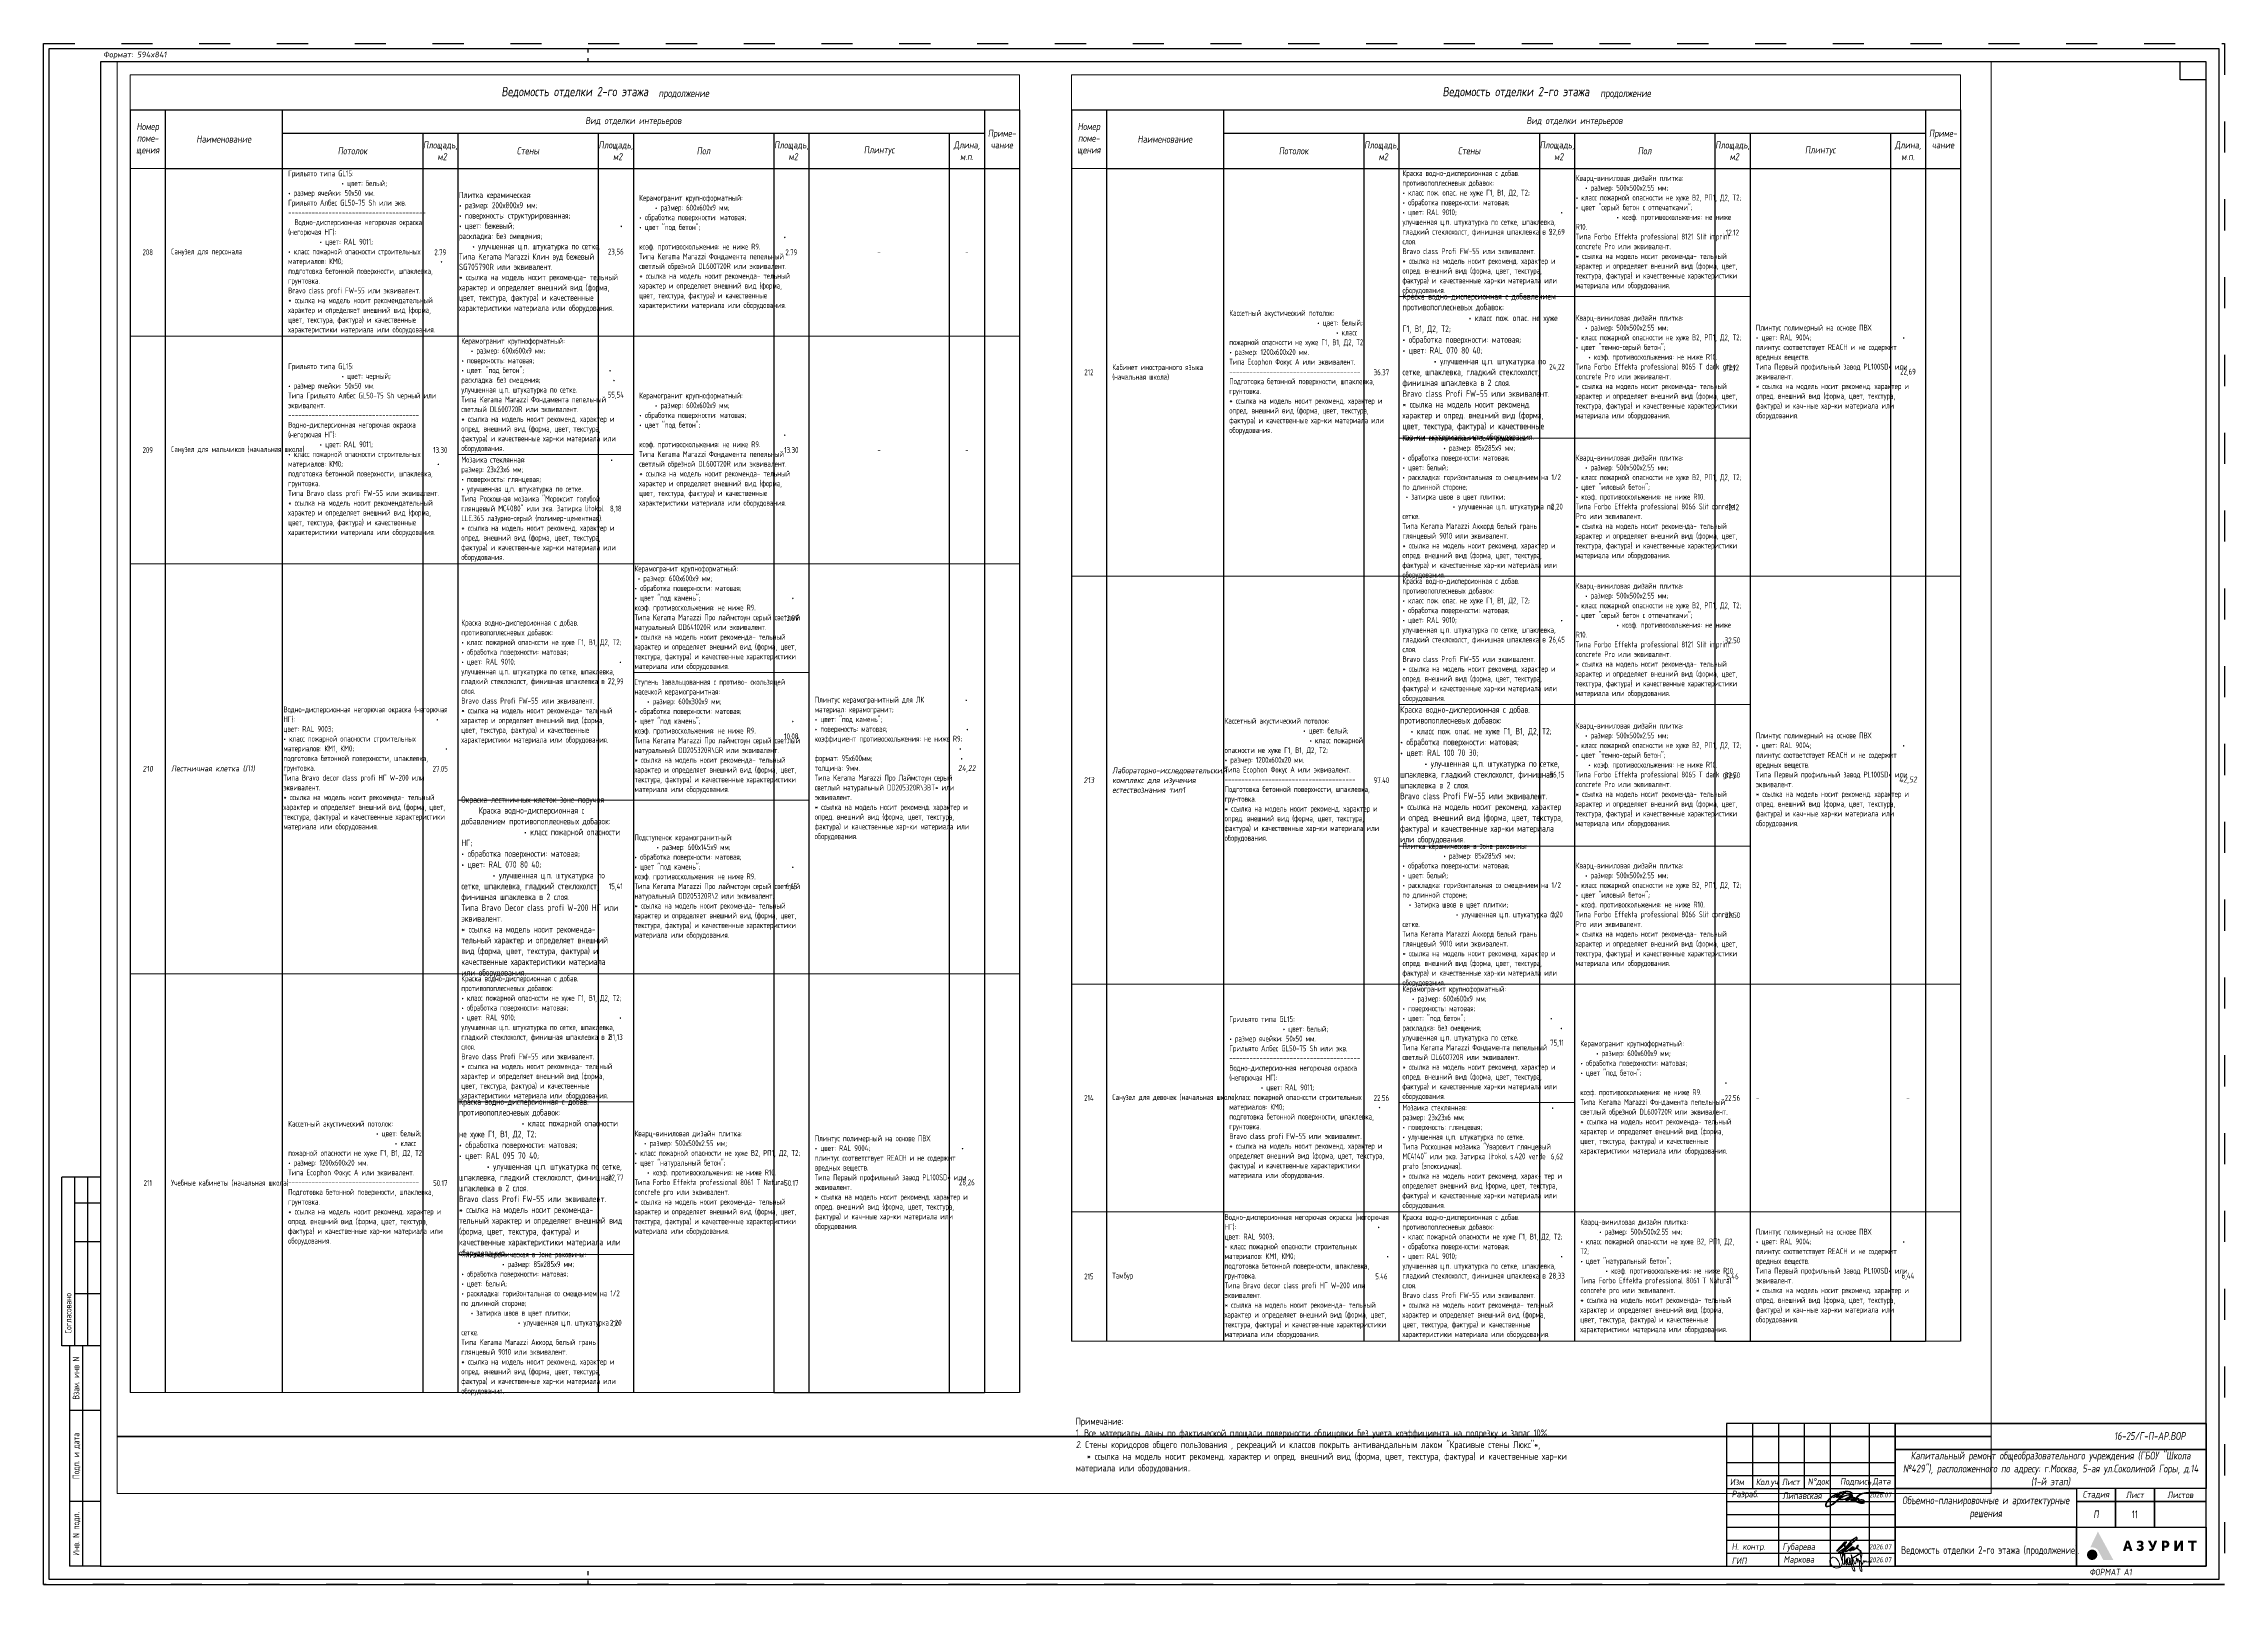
# Paper-space layout '76.2_отд2 эт' of a CAD drawing. Header units: millimetres. Extents: x 49 to 890, y 38 to 632.
# The model-space entities are those that its viewports show. They can reach past a viewport. Long polylines and large blocks are cut down to what shows.
import ezdxf
from ezdxf.enums import TextEntityAlignment as Align

# ---------------------------------------------------------------- set-up
doc = ezdxf.new("R2010")
doc.units = ezdxf.units.MM
doc.linetypes.add('ACAD_ISO03W100', pattern=[30, 12, -18])
doc.layers.get('0').update_dxf_attribs({"color": 250, "lineweight": 0})
doc.layers.get('Defpoints').update_dxf_attribs({"true_color": 0xe5410b})
doc.layers.add('_RAMKA', color=7, linetype='Continuous')
doc.layers.add('_STAMP', color=7, linetype='Continuous')
for name, color, linetype, lineweight in [('_TEXT', 189, 'Continuous', 18), ('АР_Кровля', 186, 'Continuous', 18), ('АР_Таблица отделки подвал', 250, 'Continuous', 15)]:
    doc.layers.add(name, color=color, linetype=linetype, lineweight=lineweight)
doc.layers.add('ПОДПИСИ', color=7, linetype='Continuous', lineweight=9, true_color=0x0052a5)
doc.styles.add('ISOCPEUR', font='isocpeur.ttf', dxfattribs={"width": 0.7})
doc.styles.add('SIMPLEX', font='simplex.shx', dxfattribs={"width": 0.85, "oblique": 7})
doc.styles.add('Архитект', font='isocpeur.ttf', dxfattribs={"width": 0.8, "oblique": 8})
doc.styles.add('Архитектурный размер', font='isocpeur.ttf', dxfattribs={"width": 0.8, "oblique": 8})

# ---------------------------------------------------------------- blocks, each defined once
blk = doc.blocks.new('_DOP_POLE')
at = {"layer": '_STAMP'}
for p, q in [((-15, 85), (-15, 150)), ((0, 150), (-15, 150)), ((-10, 85), (-10, 150)), ((-5, 85), (-5, 150)), ((0, 150), (0, 0)), ((0, 140), (-10, 140)), ((0, 125), (-10, 125)), ((0, 105), (-10, 105)), ((0, 85), (-15, 85)), ((-12, 85), (-12, 0)), ((-7, 85), (-7, 0)), ((0, 60), (-12, 60)), ((0, 25), (-12, 25)), ((0, 0), (-12, 0))]:
    blk.add_line(p, q, dxfattribs=at)
at = {"layer": '_TEXT', "style": 'ISOCPEUR', "width": 0.7}
for s, p in [('Согласовано', (-12.5, 97.5)), ('Взам. инв N', (-9.5, 72.5)), ('Подп. и дата', (-9.5, 42.5)), ('Инв. N подл.', (-9.5, 12.5))]:
    blk.add_text(s, height=2.5, rotation=90, dxfattribs=at).set_placement(p, align=Align.MIDDLE_CENTER)
blk = doc.blocks.new('*U761')
at = {"color": 0}
for p, q in [((824, 580), (824, 587)), ((834, 580), (824, 580))]:
    blk.add_line(p, q, dxfattribs=at)
at = {"layer": '_RAMKA', "color": 253, "linetype": 'ACAD_ISO03W100', "ltscale": 0.12}
for p, q in [((210, 587), (210, 594)), ((210, 0), (210, 7))]:
    blk.add_line(p, q, dxfattribs=at)
at = {"layer": '_RAMKA', "color": 0}
for points in [[(2, 2), (839, 2), (839, 592), (2, 592)], [(22, 7), (834, 7), (834, 587), (22, 587)]]:
    blk.add_lwpolyline(points, close=True, dxfattribs=at)
at = {"layer": 'Defpoints', "color": 255}
for q in [(0, 594), (841, 0)]:
    blk.add_line((0, 0), q, dxfattribs=at)
at = {"layer": 'Defpoints', "color": 253, "linetype": 'ACAD_ISO03W100'}
blk.add_lwpolyline([(0, 594), (841, 594), (841, 0), (0, 0)], close=True, dxfattribs=at)
at = {"layer": '_RAMKA'}
blk.add_blockref('_DOP_POLE', (22, 7), dxfattribs=at)
at = {"layer": '_RAMKA', "color": 8, "insert": (23, 589.5), "char_height": 2.2, "attachment_point": 4, "style": 'SIMPLEX'}
blk.add_mtext_dynamic_manual_height_columns('Формат: 594x841', width=59.7559, gutter_width=12.5, heights=[0], dxfattribs=at)
at = {"layer": '_RAMKA', "color": 8, "style": 'SIMPLEX', "oblique": 7, "width": 0.85}
blk.add_attdef('ФОРМАТ_А', (789, 3.5), '', height=2.5, dxfattribs=at)
blk = doc.blocks.new('Логотип Азурит')
at = {"layer": '_STAMP', "linetype": 'Continuous', "true_color": 0x2a3756}
h = blk.add_hatch(color=159, dxfattribs=at)
h.dxf.hatch_style = 1
h.paths.add_polyline_path([(-39.4, 8.5), (-40.02, 9.65), (-40.61, 10.74), (-41.14, 11.7), (-41.62, 12.59), (-41.79, 12.89), (-41.86, 13.01), (-41.91, 12.94), (-41.99, 12.78), (-42.39, 11.96), (-42.77, 11.18), (-43.09, 10.5), (-43.47, 9.72), (-44.18, 8.26), (-44.5, 7.6), (-44.73, 7.14), (-44.85, 6.9), (-44.7, 6.93), (-44.51, 6.95), (-44.27, 6.97), (-44.09, 6.97), (-43.91, 6.96), (-43.74, 6.94), (-43.56, 6.91), (-43.39, 6.87), (-43.22, 6.81), (-43.05, 6.75), (-42.89, 6.68), (-42.73, 6.59), (-42.58, 6.5), (-42.43, 6.4), (-42.29, 6.29), (-42.15, 6.17), (-42.03, 6.04), (-41.91, 5.91), (-41.79, 5.77), (-41.72, 5.65), (-41.63, 5.5), (-41.3, 4.9), (-41.02, 4.39), (-40.57, 3.56), (-40.05, 2.59), (-39.78, 2.11), (-37.86, 2.11), (-36.5, 2.11), (-35.94, 2.12), (-36.48, 3.13), (-36.82, 3.75), (-37.16, 4.37), (-37.67, 5.33), (-38.2, 6.3), (-38.54, 6.93), (-38.87, 7.53)])
h = blk.add_hatch(color=159, dxfattribs=at)
h.dxf.hatch_style = 1
h.paths.add_polyline_path([(-29.3, 7.88), (-29.63, 8.84), (-29.86, 9.53), (-30.37, 9.54), (-30.87, 9.54), (-30.93, 9.38), (-31.26, 8.4), (-31.64, 7.27), (-31.97, 6.31), (-32.19, 5.64), (-32.05, 5.63), (-31.71, 5.62), (-31.23, 5.62), (-31.11, 6.03), (-30.99, 6.44), (-30.37, 6.44), (-29.75, 6.44), (-29.63, 6.03), (-29.52, 5.62), (-29.03, 5.62), (-28.54, 5.62), (-28.6, 5.8), (-28.93, 6.79)])
h.paths.add_polyline_path([(-30.77, 7.21), (-30.74, 7.31), (-30.56, 7.93), (-30.43, 8.43), (-30.39, 8.59), (-30.37, 8.65), (-30.35, 8.64), (-30.31, 8.45), (-30.22, 8.08), (-30.11, 7.66), (-30.01, 7.33), (-29.97, 7.21), (-30.37, 7.21)], flags=16)
h = blk.add_hatch(color=159, dxfattribs=at)
h.dxf.hatch_style = 1
h.paths.add_polyline_path([(-24.39, 7.35), (-24.47, 7.43), (-24.56, 7.5), (-24.66, 7.56), (-24.81, 7.65), (-24.74, 7.69), (-24.65, 7.75), (-24.55, 7.86), (-24.45, 7.97), (-24.38, 8.09), (-24.35, 8.18), (-24.32, 8.25), (-24.31, 8.34), (-24.3, 8.45), (-24.3, 8.65), (-24.31, 8.73), (-24.34, 8.82), (-24.41, 8.99), (-24.51, 9.14), (-24.63, 9.28), (-24.78, 9.39), (-24.95, 9.48), (-25.13, 9.55), (-25.34, 9.59), (-25.56, 9.6), (-25.74, 9.6), (-25.91, 9.58), (-26.08, 9.55), (-26.23, 9.51), (-26.39, 9.46), (-26.53, 9.39), (-26.67, 9.32), (-26.8, 9.23), (-26.9, 9.15), (-26.81, 8.98), (-26.64, 8.66), (-26.54, 8.5), (-26.51, 8.5), (-26.46, 8.54), (-26.35, 8.61), (-26.21, 8.67), (-26.07, 8.73), (-25.93, 8.77), (-25.82, 8.79), (-25.72, 8.79), (-25.62, 8.79), (-25.53, 8.76), (-25.46, 8.73), (-25.39, 8.68), (-25.34, 8.62), (-25.3, 8.55), (-25.26, 8.45), (-25.26, 8.36), (-25.27, 8.27), (-25.32, 8.18), (-25.36, 8.13), (-25.39, 8.08), (-25.44, 8.05), (-25.49, 8.02), (-25.63, 7.99), (-25.84, 7.98), (-26.1, 7.97), (-26.1, 7.6), (-26.1, 7.24), (-25.78, 7.23), (-25.54, 7.21), (-25.45, 7.2), (-25.38, 7.18), (-25.33, 7.15), (-25.28, 7.12), (-25.25, 7.08), (-25.21, 7.02), (-25.19, 6.96), (-25.17, 6.9), (-25.17, 6.76), (-25.18, 6.7), (-25.2, 6.64), (-25.23, 6.58), (-25.26, 6.53), (-25.31, 6.49), (-25.37, 6.45), (-25.44, 6.43), (-25.52, 6.41), (-25.69, 6.39), (-25.78, 6.39), (-25.87, 6.41), (-26, 6.45), (-26.16, 6.51), (-26.3, 6.6), (-26.43, 6.69), (-26.53, 6.76), (-26.77, 6.45), (-26.93, 6.26), (-26.97, 6.2), (-26.98, 6.15), (-26.97, 6.11), (-26.94, 6.07), (-26.82, 5.97), (-26.62, 5.84), (-26.41, 5.73), (-26.19, 5.65), (-25.97, 5.59), (-25.78, 5.57), (-25.53, 5.57), (-25.3, 5.58), (-25.12, 5.61), (-24.99, 5.65), (-24.87, 5.71), (-24.75, 5.78), (-24.64, 5.85), (-24.54, 5.94), (-24.45, 6.03), (-24.37, 6.13), (-24.31, 6.23), (-24.25, 6.37), (-24.21, 6.51), (-24.2, 6.66), (-24.2, 6.82), (-24.21, 6.94), (-24.24, 7.06), (-24.28, 7.16), (-24.33, 7.26)])
h = blk.add_hatch(color=159, dxfattribs=at)
h.dxf.hatch_style = 1
h.paths.add_polyline_path([(-19.61, 8.04), (-19.36, 8.68), (-19.14, 9.22), (-19.03, 9.53), (-19.17, 9.54), (-19.52, 9.54), (-20.02, 9.54), (-20.05, 9.44), (-20.31, 8.65), (-20.59, 7.81), (-20.63, 7.68), (-20.66, 7.62), (-20.67, 7.61), (-20.7, 7.67), (-20.82, 7.97), (-21.01, 8.4), (-21.34, 9.1), (-21.54, 9.54), (-22.06, 9.54), (-22.58, 9.54), (-22.4, 9.17), (-21.88, 8.17), (-21.32, 7.06), (-21.11, 6.63), (-21.09, 6.56), (-21.1, 6.52), (-21.15, 6.45), (-21.21, 6.41), (-21.28, 6.38), (-21.37, 6.37), (-21.45, 6.37), (-21.55, 6.39), (-21.64, 6.43), (-21.74, 6.49), (-21.82, 6.53), (-21.86, 6.49), (-21.92, 6.39), (-22.11, 6.05), (-22.23, 5.85), (-22.18, 5.81), (-22.08, 5.75), (-21.95, 5.69), (-21.81, 5.63), (-21.69, 5.59), (-21.51, 5.57), (-21.31, 5.57), (-21.12, 5.59), (-20.97, 5.62), (-20.88, 5.66), (-20.79, 5.71), (-20.71, 5.77), (-20.63, 5.84), (-20.56, 5.93), (-20.48, 6.02), (-20.35, 6.23), (-20.28, 6.35), (-20.21, 6.51), (-19.92, 7.25)])
h = blk.add_hatch(color=159, dxfattribs=at)
h.dxf.hatch_style = 1
h.paths.add_polyline_path([(-14.46, 7.53), (-14.41, 7.64), (-14.37, 7.74), (-14.33, 7.96), (-14.31, 8.19), (-14.32, 8.41), (-14.37, 8.63), (-14.45, 8.83), (-14.5, 8.93), (-14.55, 9.02), (-14.62, 9.1), (-14.69, 9.18), (-14.81, 9.29), (-14.92, 9.37), (-15.06, 9.43), (-15.21, 9.49), (-15.33, 9.52), (-15.49, 9.53), (-16.3, 9.54), (-17.21, 9.54), (-17.21, 7.58), (-17.21, 5.62), (-16.73, 5.62), (-16.25, 5.62), (-16.25, 6.23), (-16.25, 6.83), (-15.87, 6.83), (-15.58, 6.84), (-15.35, 6.86), (-15.17, 6.91), (-14.99, 6.98), (-14.83, 7.08), (-14.69, 7.2), (-14.56, 7.36)])
h.paths.add_polyline_path([(-15.6, 7.68), (-15.67, 7.66), (-15.95, 7.66), (-16.25, 7.66), (-16.25, 8.2), (-16.25, 8.74), (-15.93, 8.73), (-15.64, 8.72), (-15.57, 8.7), (-15.51, 8.67), (-15.42, 8.6), (-15.35, 8.51), (-15.32, 8.45), (-15.3, 8.39), (-15.29, 8.19), (-15.29, 8.07), (-15.3, 8), (-15.32, 7.94), (-15.35, 7.88), (-15.39, 7.82), (-15.43, 7.78), (-15.53, 7.71)], flags=16)
h = blk.add_hatch(color=159, dxfattribs=at)
h.dxf.hatch_style = 1
h.paths.add_polyline_path([(-10.09, 7.82), (-9.98, 8.03), (-9.94, 8.12), (-9.95, 7.93), (-9.96, 7.49), (-9.97, 6.69), (-9.97, 5.62), (-9.5, 5.62), (-9.04, 5.62), (-9.04, 7.58), (-9.04, 9.54), (-9.51, 9.54), (-9.99, 9.54), (-10.36, 8.91), (-10.84, 8.1), (-11.03, 7.78), (-11.26, 7.34), (-11.37, 7.13), (-11.42, 7.05), (-11.41, 7.31), (-11.39, 7.78), (-11.39, 8.55), (-11.39, 9.54), (-11.86, 9.54), (-12.34, 9.54), (-12.34, 7.58), (-12.34, 5.62), (-11.86, 5.62), (-11.37, 5.62), (-11.18, 5.95), (-10.61, 6.89), (-10.31, 7.42)])
h = blk.add_hatch(color=159, dxfattribs=at)
h.dxf.hatch_style = 1
h.paths.add_polyline_path([(-3.74, 9.14), (-3.74, 9.54), (-5.42, 9.54), (-7.09, 9.54), (-7.09, 9.14), (-7.09, 8.74), (-6.5, 8.74), (-5.9, 8.74), (-5.9, 7.18), (-5.9, 5.62), (-5.43, 5.62), (-4.95, 5.62), (-4.95, 7.18), (-4.95, 8.74), (-4.35, 8.74), (-3.74, 8.74)])
at = {"layer": '_STAMP', "linetype": 'Continuous', "true_color": 0x1447b7}
h = blk.add_hatch(color=162, dxfattribs=at)
h.dxf.hatch_style = 1
h.paths.add_polyline_path([(-42.09, 4.22), (-42.11, 4.4), (-42.15, 4.58), (-42.2, 4.76), (-42.27, 4.93), (-42.35, 5.1), (-42.45, 5.26), (-42.57, 5.41), (-42.7, 5.55), (-42.8, 5.64), (-42.91, 5.72), (-43.14, 5.86), (-43.38, 5.97), (-43.63, 6.05), (-43.89, 6.09), (-44.15, 6.1), (-44.42, 6.07), (-44.55, 6.04), (-44.68, 6.01), (-44.87, 5.94), (-45.05, 5.85), (-45.22, 5.74), (-45.37, 5.62), (-45.51, 5.49), (-45.63, 5.35), (-45.75, 5.19), (-45.84, 5.03), (-45.92, 4.85), (-45.98, 4.67), (-46.03, 4.49), (-46.06, 4.29), (-46.07, 4.1), (-46.05, 3.9), (-46.02, 3.7), (-45.97, 3.51), (-45.92, 3.37), (-45.87, 3.24), (-45.8, 3.11), (-45.72, 2.99), (-45.64, 2.88), (-45.54, 2.77), (-45.44, 2.67), (-45.33, 2.57), (-45.22, 2.49), (-45.1, 2.41), (-44.98, 2.34), (-44.85, 2.28), (-44.72, 2.22), (-44.58, 2.18), (-44.44, 2.15), (-44.3, 2.13), (-44.05, 2.12), (-43.8, 2.14), (-43.57, 2.19), (-43.34, 2.26), (-43.12, 2.37), (-42.92, 2.5), (-42.73, 2.65), (-42.56, 2.83), (-42.44, 2.99), (-42.34, 3.15), (-42.26, 3.32), (-42.19, 3.49), (-42.14, 3.67), (-42.11, 3.85), (-42.09, 4.03)])
blk = doc.blocks.new('A$C87e5faed')
at = {"color": 172, "true_color": 0x1616e3}
for p, q in [((4.47, 3.96), (1.31, 0.42)), ((1.31, 0.42), (4.45, 3.13)), ((1.34, 0.38), (4.44, 3.05)), ((4.51, 3.92), (1.35, 0.38)), ((2.7, -0.62), (4.56, 1.38)), ((2.81, -0.6), (4.58, 1.31)), ((3.88, 0.03), (3.22, -0.57)), ((3.92, -0.01), (4.02, 0.08)), ((3.99, 0.13), (4.63, 0.7)), ((4.13, 0.18), (4.62, 0.61)), ((4.5, 3.1), (4.74, 3.31)), ((4.51, 3.19), (4.7, 3.35)), ((4.61, 1.43), (4.93, 1.82)), ((4.61, 0.46), (4.62, 0.3)), ((4.62, 1.36), (5.09, 1.93)), ((4.62, 0.3), (4.82, 0.2)), ((4.72, 0.7), (4.66, 0.55)), ((4.66, 0.55), (4.67, 0.34)), ((4.67, 0.34), (4.82, 0.26)), ((4.72, 0.7), (7.21, 2.91)), ((4.94, 1.32), (4.73, 0.87)), ((4.78, 0.83), (7.17, 2.96)), ((4.99, 1.3), (4.78, 0.83)), ((4.82, 0.26), (5.26, 0.42)), ((4.82, 0.2), (5.28, 0.36)), ((4.84, 0.21), (5.28, 0.36)), ((7.14, 3), (4.95, 1.34)), ((7.17, 2.96), (4.99, 1.3)), ((5.05, 1.97), (7.39, 4.81)), ((5.22, 2.08), (7.44, 4.77)), ((5.26, 0.42), (7.53, 2.01)), ((5.3, 0.37), (6.53, 1.23)), ((6.53, 1.23), (6.19, 0.83)), ((6.7, 1.36), (6.24, 0.79)), ((6.7, 1.36), (7.57, 1.96)), ((6.73, 0.59), (7.1, 0.91)), ((6.77, 0.54), (7.24, 0.95)), ((7.53, 2.01), (6.84, 1.52)), ((6.89, 1.49), (6.88, 1.48)), ((7.81, 1.77), (7.1, 0.91)), ((7.86, 1.73), (7.22, 1.01)), ((7.22, 1.01), (7.98, 1.66)), ((7.24, 0.95), (7.3, 0.82)), ((7.3, 0.99), (8.02, 1.61)), ((7.36, 0.87), (7.3, 0.99)), ((7.3, 0.82), (7.48, 0.8)), ((7.36, 0.87), (7.47, 0.86)), ((7.41, 4.82), (8.67, 5.62)), ((7.44, 4.77), (8.7, 5.57)), ((7.47, 0.86), (7.8, 0.93)), ((7.48, 0.8), (7.82, 0.88)), ((7.53, 2.01), (7.57, 1.96)), ((7.8, 0.93), (9.03, 1.7)), ((7.82, 0.88), (9.05, 1.65)), ((9.17, 1.44), (10.48, 0.36)), ((9.21, 1.48), (10.52, 0.4)), ((9.7, 2.5), (9.61, 2.5)), ((9.74, 2.55), (9.62, 2.56)), ((9.71, 2.45), (9.7, 2.5)), ((9.77, 2.45), (9.74, 2.55)), ((2.99, -0.73), (2.7, -0.62)), ((2.99, -0.67), (2.81, -0.6)), ((3.22, -0.57), (2.99, -0.67)), ((3.26, -0.62), (2.99, -0.73)), ((3.92, -0.01), (3.26, -0.62)), ((10.22, -0.7), (7.3, -2.5)), ((10.25, -0.75), (7.33, -2.55))]:
    blk.add_line(p, q, dxfattribs=at)
for points in [[(3.88, 0.03), (3.07, -0.24), (2.39, -0.32), (2.09, -0.26), (2.11, -0.11), (2.42, 0.25), (4.51, 1.61)], [(3.99, 0.13), (3.06, -0.18), (2.4, -0.26), (2.15, -0.21), (2.17, -0.13), (2.46, 0.2), (4.52, 1.55), (4.56, 1.38)], [(4.61, 0.46), (4.18, 0.13), (4.02, 0.08)], [(4.61, 0.6), (4.59, 0.52), (4.15, 0.19), (4.13, 0.18)], [(4.44, 3.05), (4.38, 2.21), (4.51, 1.61)], [(4.5, 3.1), (4.43, 2.22), (4.56, 1.65)], [(4.56, 1.65), (5.05, 1.97)], [(4.57, 1.59), (4.93, 1.82)], [(4.57, 1.59), (4.61, 1.43)], [(4.58, 1.31), (4.67, 0.86), (4.63, 0.7)], [(4.62, 1.36), (4.73, 0.86)]]:
    blk.add_lwpolyline(points, dxfattribs=at)
for points in [[(4.75, 3.31), (5.12, 3.71, 0.664719), (4.96, 3.88, 0.116051), (4.62, 3.65, 0.12803), (4.47, 3.36), (4.45, 3.13)], [(4.7, 3.35), (5.06, 3.75, 0.620604), (4.98, 3.82, 0.116009), (4.66, 3.61, 0.126024), (4.52, 3.35), (4.51, 3.19)], [(5.09, 1.93), (5.4, 2.13), (9.17, 5.1, 0.828646), (8.67, 5.62)], [(5.22, 2.08), (5.37, 2.18), (9.13, 5.14, 0.817588), (8.7, 5.57)]]:
    blk.add_lwpolyline(points, format="xyb", dxfattribs=at)
for centre, radius, start, end in [((6.37, 0.7), 0.222, 144.88987, 225.50501), ((6.37, 0.7), 0.164, 144.88987, 225.50501), ((6.49, 0.94), 0.486, 237.49461, 304.54737), ((6.49, 0.94), 0.428, 237.49461, 304.54737), ((7.16, 2.94), 0.0636, 335.3486, 107.83426), ((7.92, 1.69), 0.131, 327.14949, 150.15386), ((7.92, 1.69), 0.0731, 327.14949, 150.15386), ((9.69, 1.88), 0.682, 96.44723, 194.99017), ((9.69, 1.88), 0.682, 200.05123, 220.31109), ((9.69, 1.88), 0.624, 96.44723, 193.56422), ((8.37, 2.98), 1.44, 299.6881, 338.47758), ((8.37, 2.98), 1.49, 299.15695, 339.30066), ((9.69, 1.88), 0.624, 199.06344, 220.31109), ((9.91, -0.06), 0.707, 295.40478, 36.39859), ((9.91, -0.06), 0.765, 295.40478, 36.39859)]:
    blk.add_arc(centre, radius, start, end, dxfattribs=at)
blk = doc.blocks.new('Маркова')
at = {"layer": 'ПОДПИСИ'}
for points in [[(44384.16, 26837.52), (44384.02, 26837.95), (44383.86, 26838.46), (44383.67, 26838.92), (44383.36, 26839.36), (44382.92, 26839.82), (44382.37, 26840.02), (44381.91, 26839.87), (44381.53, 26839.53), (44381.38, 26839.14), (44381.38, 26838.69), (44381.61, 26838.16), (44381.82, 26837.83), (44382.25, 26837.39), (44382.84, 26837.07), (44383.53, 26837.07), (44383.96, 26837.22), (44384.63, 26837.82), (44384.75, 26838.6), (44384.75, 26839.25), (44384.75, 26840.2), (44384.75, 26840.92)], [(44384.96, 26840.5), (44384.84, 26841), (44384.62, 26841.2), (44384.35, 26841.2), (44384.24, 26840.96), (44384.24, 26840.55), (44384.41, 26840.01), (44384.62, 26839.21), (44384.92, 26838.49), (44385.18, 26837.92), (44385.36, 26839.06), (44385.43, 26839.91), (44385.43, 26840.64), (44385.43, 26840.89), (44385.19, 26840.95), (44385.19, 26840.77), (44385.34, 26839.78), (44385.66, 26838.18), (44385.84, 26837.88), (44386.06, 26838.38), (44386.19, 26839.11), (44386.19, 26839.42), (44385.86, 26839.42), (44385.74, 26839.02), (44385.85, 26838.57), (44386.16, 26838.35), (44386.41, 26838.02), (44386.59, 26837.89), (44386.84, 26838.65), (44386.91, 26839.29), (44386.72, 26839.71), (44386.37, 26839.83), (44386.03, 26839.65), (44385.9, 26839.34), (44386.01, 26838.87), (44386.13, 26838.49), (44386.23, 26838.35), (44386.53, 26838.44), (44386.8, 26838.81), (44386.69, 26839.42), (44386.69, 26838.93), (44386.91, 26838.2), (44387.08, 26838.02), (44387.16, 26837.94), (44387.37, 26838.08), (44387.53, 26839.05), (44387.42, 26839.79), (44387.17, 26840.7), (44387.77, 26837.87), (44387.91, 26837.45), (44388.05, 26836.95), (44388.14, 26836.54), (44388.14, 26836.2), (44387.88, 26836.28), (44387.54, 26836.8), (44387.3, 26837.47), (44387.19, 26838.24), (44387.19, 26838.85), (44387.56, 26839.4), (44387.69, 26839.4), (44387.84, 26838.89), (44387.99, 26838.52), (44388.2, 26838.24), (44388.31, 26838.24), (44388.45, 26838.62), (44388.56, 26839.33), (44388.56, 26839.82), (44388.99, 26838.58), (44388.84, 26839.38), (44388.96, 26839.55), (44389.15, 26839.24), (44389.31, 26838.93), (44389.48, 26838.73), (44389.74, 26839.03), (44389.9, 26839.65), (44390, 26840.29), (44389.86, 26841.59), (44389.69, 26841.82), (44389.56, 26841.68), (44389.56, 26841.3), (44389.7, 26840.31), (44389.89, 26838.82), (44389.99, 26837.79), (44389.99, 26837.09), (44389.99, 26836.15), (44389.72, 26836.32), (44389.53, 26836.9), (44389.4, 26837.91), (44389.4, 26838.5), (44389.48, 26839.15), (44389.86, 26838.76), (44389.86, 26838.62), (44390.05, 26838.01), (44390.31, 26838.39), (44390.66, 26839.02), (44390.82, 26838.67), (44391.19, 26839.01), (44391.41, 26838.69), (44391.93, 26838.78), (44392.24, 26838.65), (44392.64, 26838.79)]]:
    blk.add_spline(points, degree=3, dxfattribs=at)
blk = doc.blocks.new('подпись Липавская')
at = {"color": 162, "lineweight": 18, "true_color": 0x0034d1}
for points, knots in [([(2.37, -0.61), (1.93, -1.07), (1.46, -1.51), (0.61, -2.25), (0.23, -2.6), (-0.45, -3.08), (-0.76, -3.26), (-1.48, -3.58), (-1.87, -3.75), (-2.42, -3.82), (-2.61, -3.83), (-2.92, -3.65), (-3.01, -3.49), (-3.06, -3.21), (-3.05, -3.07), (-2.98, -2.62), (-2.87, -2.34), (-2.63, -1.87), (-2.49, -1.67), (-2, -1.05), (-1.62, -0.65), (-0.81, 0.06), (-0.37, 0.37), (0.56, 0.91), (1.02, 1.16), (1.57, 1.42), (1.63, 1.45), (1.7, 1.47)], [1.927995, 1.927995, 1.927995, 1.927995, 2.162861, 2.162861, 2.342684, 2.342684, 2.481252, 2.481252, 2.589465, 2.589465, 2.644352, 2.644352, 2.684993, 2.684993, 2.725633, 2.725633, 2.816518, 2.816518, 2.907403, 2.907403, 3.101021, 3.101021, 3.294638, 3.294638, 3.488255, 3.488255, 3.514244, 3.514244, 3.514244, 3.514244]), ([(1.46, 0.08), (1.6, 0.1), (1.76, 0.13), (2.01, 0.2), (2.14, 0.26), (2.5, 0.44), (2.74, 0.61), (2.99, 0.75)], [0.9055552, 0.9055552, 0.9055552, 0.9055552, 0.9629326, 0.9629326, 1.02031, 1.02031, 1.1239395, 1.1239395, 1.1239395, 1.1239395]), ([(6.84, 0.34), (6.58, 0.12), (6.33, -0.04), (5.81, -0.33), (5.54, -0.46), (4.98, -0.69), (4.7, -0.8), (4.23, -0.95), (4.03, -1.01), (3.61, -1.08), (3.41, -1.1), (3.01, -1.11), (2.83, -1.1), (2.6, -1.04), (2.51, -1.02), (2.36, -0.84), (2.35, -0.7), (2.37, -0.61)], [4.3062538, 4.3062538, 4.3062538, 4.3062538, 4.4138757, 4.4138757, 4.5214976, 4.5214976, 4.6291196, 4.6291196, 4.7090277, 4.7090277, 4.7729116, 4.7729116, 4.8231548, 4.8231548, 4.8495834, 4.8495834, 4.87234, 4.87234, 4.87234, 4.87234]), ([(2.79, -0.18), (3.14, 0.06), (3.63, 0.29), (4.33, 0.59), (4.6, 0.68), (5.21, 0.85), (5.56, 0.93), (6.22, 0.99), (6.48, 1.02), (6.76, 0.98)], [4.9347748, 4.9347748, 4.9347748, 4.9347748, 5.0568055, 5.0568055, 5.1788362, 5.1788362, 5.3146558, 5.3146558, 5.3908243, 5.3908243, 5.3908243, 5.3908243]), ([(5.14, 2.26), (5.54, 2.27), (5.95, 2.22), (6.53, 2.02), (6.74, 1.95), (7.15, 1.63), (7.3, 1.35), (7.27, 0.96), (7.25, 0.86), (7.21, 0.78)], [3.9400756, 3.9400756, 3.9400756, 3.9400756, 4.077799, 4.077799, 4.1515227, 4.1515227, 4.2252463, 4.2252463, 4.2499379, 4.2499379, 4.2499379, 4.2499379]), ([(7.21, 0.78), (7.3, 0.68), (7.34, 0.53), (7.34, 0.29), (7.31, 0.18), (7.26, 0.04), (7.24, 0.01), (7.23, -0.02)], [5.43291642, 5.43291642, 5.43291642, 5.43291642, 5.46279586, 5.46279586, 5.4926753, 5.4926753, 5.50331351, 5.50331351, 5.50331351, 5.50331351]), ([(7.23, -0.02), (7.35, -0.01), (7.48, 0), (7.78, 0), (7.98, 0), (8.21, -0.2), (8.27, -0.27), (8.3, -0.38)], [6.0978529, 6.0978529, 6.0978529, 6.0978529, 6.1425729, 6.1425729, 6.1872929, 6.1872929, 6.2036694, 6.2036694, 6.2036694, 6.2036694]), ([(8.67, -0.52), (8.85, -0.06), (9.18, 0.26), (9.85, 0.8), (10.2, 1.06), (11, 1.42), (11.43, 1.52), (12.71, 1.74), (13.56, 1.84), (15.05, 1.91), (15.67, 1.94), (16.76, 1.92), (17.19, 1.87), (18.04, 1.81), (18.47, 1.79), (19.16, 1.73), (19.41, 1.7), (19.66, 1.67)], [7.769656, 7.769656, 7.769656, 7.769656, 7.921996, 7.921996, 8.074335, 8.074335, 8.226675, 8.226675, 8.542229, 8.542229, 8.775159, 8.775159, 8.93404, 8.93404, 9.09292, 9.09292, 9.186254, 9.186254, 9.186254, 9.186254]), ([(6.65, -0.67), (6.5, -0.78), (6.39, -0.88), (6.01, -1.12), (5.72, -1.26), (5.37, -1.38), (5.29, -1.4), (5.16, -1.43), (5.12, -1.44), (5.03, -1.44), (4.98, -1.44), (4.85, -1.35), (4.79, -1.25), (4.79, -1.1), (4.82, -1.05), (4.86, -1), (4.87, -0.98), (4.93, -0.92), (4.98, -0.88), (5.14, -0.76), (5.26, -0.68), (5.47, -0.57), (5.56, -0.52), (5.85, -0.4), (6.04, -0.35), (6.28, -0.28), (6.34, -0.25), (6.41, -0.23)], [5.5967371, 5.5967371, 5.5967371, 5.5967371, 5.6654435, 5.6654435, 5.7341498, 5.7341498, 5.7599769, 5.7599769, 5.7754743, 5.7754743, 5.7848694, 5.7848694, 5.7920528, 5.7920528, 5.7992363, 5.7992363, 5.8064198, 5.8064198, 5.8255794, 5.8255794, 5.8652806, 5.8652806, 5.9049817, 5.9049817, 5.9720452, 5.9720452, 5.9983972, 5.9983972, 5.9983972, 5.9983972]), ([(7.72, -1.23), (7.66, -1.27), (7.58, -1.33), (7.39, -1.42), (7.27, -1.45), (7.09, -1.47), (7.05, -1.47), (6.94, -1.44), (6.87, -1.42), (6.76, -1.27), (6.76, -1.16), (6.79, -1.05), (6.81, -1.02), (6.87, -0.93), (6.91, -0.89), (7.05, -0.77), (7.13, -0.72), (7.39, -0.59), (7.56, -0.53), (7.74, -0.49)], [6.3030834, 6.3030834, 6.3030834, 6.3030834, 6.3311025, 6.3311025, 6.3581066, 6.3581066, 6.3684891, 6.3684891, 6.3749758, 6.3749758, 6.3814625, 6.3814625, 6.3879491, 6.3879491, 6.4022384, 6.4022384, 6.4305971, 6.4305971, 6.4944159, 6.4944159, 6.4944159, 6.4944159]), ([(8.55, -1.23), (8.5, -1.29), (8.43, -1.34), (8.28, -1.41), (8.21, -1.44), (8.08, -1.46), (8.02, -1.46), (7.89, -1.43), (7.82, -1.41), (7.74, -1.3), (7.73, -1.26), (7.72, -1.23)], [6.63437936, 6.63437936, 6.63437936, 6.63437936, 6.65591892, 6.65591892, 6.6718971, 6.6718971, 6.68234273, 6.68234273, 6.6889962, 6.6889962, 6.69151939, 6.69151939, 6.69151939, 6.69151939]), ([(9.71, -1.1), (9.91, -1.1), (10.28, -1.03), (10.96, -0.96), (11.27, -0.96), (11.76, -1.18), (11.95, -1.4), (12.06, -1.84), (12.03, -2.05), (11.81, -2.33), (11.65, -2.4), (11.34, -2.49), (11.16, -2.51), (10.64, -2.52), (10.29, -2.47), (9.75, -2.34), (9.53, -2.25), (9.08, -2.02), (8.85, -1.89), (8.62, -1.53), (8.57, -1.38), (8.55, -1.23)], [7.0162906, 7.0162906, 7.0162906, 7.0162906, 7.0993883, 7.0993883, 7.1824861, 7.1824861, 7.2545595, 7.2545595, 7.301037, 7.301037, 7.3475144, 7.3475144, 7.3939919, 7.3939919, 7.486045, 7.486045, 7.578098, 7.578098, 7.6546435, 7.6546435, 7.6967383, 7.6967383, 7.6967383, 7.6967383]), ([(9.15, -0.62), (9.24, -0.59), (9.32, -0.56), (9.46, -0.53), (9.5, -0.52), (9.64, -0.54), (9.74, -0.59), (9.83, -0.76), (9.82, -0.84), (9.8, -0.93), (9.78, -0.96), (9.75, -1.03), (9.73, -1.06), (9.71, -1.1)], [6.85701628, 6.85701628, 6.85701628, 6.85701628, 6.88166544, 6.88166544, 6.8944683, 6.8944683, 6.90289754, 6.90289754, 6.91132677, 6.91132677, 6.91975601, 6.91975601, 6.93200035, 6.93200035, 6.93200035, 6.93200035])]:
    blk.add_open_spline(points, degree=3, knots=knots, dxfattribs=at)
blk.add_spline([(0, 0), (0, -0.14), (0.26, -0.17), (0.83, 0.02), (1.36, 0.3), (1.92, 0.61), (2.35, 0.91), (2.68, 1.21), (2.91, 1.49), (3.01, 1.7), (3.01, 1.9), (2.67, 1.85), (2.36, 1.68), (1.85, 1.28), (1.51, 0.96), (1.2, 0.55), (1.09, 0.13), (1.2, -0.11), (1.56, -0.15), (2.11, -0.01), (2.49, 0.17), (2.94, 0.45), (3.46, 0.73), (4.07, 1.22), (4.6, 1.8), (4.81, 2.09), (4.91, 2.34), (4.48, 2.06), (4.06, 1.66), (3.75, 1.3), (3.13, 0.53), (2.44, -0.2), (1.67, -0.98), (0.73, -1.82), (-0.12, -2.54), (-1.4, -3.28), (-2.74, -3.44), (-2.71, -2.64), (-2.3, -1.84), (-1.58, -0.98), (-0.54, -0.06), (0.97, 0.85), (2.02, 1.34), (3.46, 1.76), (4.89, 2), (5.88, 1.96), (6.51, 1.76), (6.92, 1.47), (7.04, 1.07), (6.59, 0.45), (5.68, -0.11), (4.4, -0.64), (3.35, -0.86), (2.63, -0.78), (3.8, 0.1), (4.9, 0.51), (6.34, 0.75), (7.08, 0.54), (7.01, 0.1), (6.81, -0.2), (6.42, -0.53), (5.95, -0.87), (5.04, -1.16), (5.37, -0.9), (5.65, -0.75), (5.89, -0.65), (6.21, -0.55), (6.88, -0.34), (7.57, -0.24), (8.03, -0.36), (8.06, -0.43), (8.02, -0.61), (7.66, -0.97), (7.29, -1.19), (7, -1.19), (7.15, -1), (7.39, -0.86), (7.8, -0.72), (8.15, -0.65), (8.39, -0.63), (8.53, -0.73), (8.39, -1.06), (8.2, -1.18), (7.96, -1.18), (8.02, -1.04), (8.18, -0.94), (8.72, -0.9), (9.04, -0.9), (9.57, -0.8), (9.45, -1.1), (10.76, -1.23), (11.72, -1.56), (11.79, -1.85), (10.29, -2.21), (9.46, -1.94), (8.88, -1.48), (8.85, -0.74), (9.24, -0.06), (9.83, 0.47), (10.67, 1.01), (12.16, 1.39), (13.78, 1.6), (15.46, 1.67), (16.61, 1.67), (17.17, 1.63), (18.33, 1.55), (19.63, 1.43)], degree=3, dxfattribs=at)
for points in [[(0.23, 0.07), (0.5, 0.13), (0.64, 0.2), (0.85, 0.31)], [(1.62, 0.72), (1.87, 0.86), (2.1, 1.02), (2.31, 1.19)], [(1.96, 1.06), (1.84, 0.95), (1.73, 0.84), (1.62, 0.72)], [(3.3, 0.36), (3.13, 0.17), (2.96, -0.01), (2.79, -0.18)], [(3.25, 1.96), (3.58, 2.04), (3.9, 2.11), (4.24, 2.17)], [(8.3, -0.38), (8.41, -0.38), (8.55, -0.41), (8.67, -0.52)]]:
    blk.add_open_spline(points, degree=3, dxfattribs=at)
blk = doc.blocks.new('_Azurit_Stamp 1')
at = {"layer": '_STAMP', "lineweight": 30}
for p, q in [((-175, 55), (-175, 30)), ((-165, 55), (-165, 0)), ((-155, 55), (-155, 30)), ((-145, 55), (-145, 0)), ((-130, 55), (-130, 0)), ((-185, 35), (-120, 35)), ((-185, 30), (-120, 30))]:
    blk.add_line(p, q, dxfattribs=at)
at = {"layer": '_STAMP', "lineweight": -2}
for p, q in [((-120, 55), (-120, 0)), ((-185, 50), (-120, 50)), ((-185, 40), (-120, 40)), ((-185, 25), (-120, 25)), ((-185, 20), (-120, 20)), ((-185, 15), (-120, 15)), ((-185, 10), (-120, 10)), ((-185, 5), (-120, 5))]:
    blk.add_line(p, q, dxfattribs=at)
blk.add_lwpolyline([(-185, 0), (0, 0), (0, 55), (-185, 55)], close=True, dxfattribs=at)
at = {"layer": '_STAMP', "lineweight": 30}
for points in [[(-185, 0), (0, 0), (0, 55), (-185, 55)], [(-120, 55), (0, 55), (0, 45), (-120, 45)], [(-120, 45), (0, 45), (0, 30), (-120, 30)], [(-120, 30), (-50, 30), (-50, 15), (-120, 15)], [(-50, 25), (-35, 25), (-35, 30), (-50, 30)], [(-35, 25), (-20, 25), (-20, 30), (-35, 30)], [(-20, 25), (0, 25), (0, 30), (-20, 30)], [(-50, 15), (-35, 15), (-35, 25), (-50, 25)], [(-35, 15), (-20, 15), (-20, 25), (-35, 25)], [(-20, 15), (0, 15), (0, 25), (-20, 25)], [(-120, 15), (-50, 15), (-50, 0), (-120, 0)], [(-50, 15), (0, 15), (0, 0), (-50, 0)]]:
    blk.add_lwpolyline(points, close=True, dxfattribs=at)
at = {"color": 172, "true_color": 0x1616e3}
blk.add_blockref('подпись Липавская', (-143.78, 26.67), dxfattribs=at)
at = {"color": 241, "ltscale": 100, "true_color": 0xf7abae}
blk.add_blockref('A$C87e5faed', (-143.84, 5.48), dxfattribs=at)
at = {"linetype": 'Continuous'}
blk.add_blockref('Логотип Азурит', (0.09, 0.3), dxfattribs=at)
at = {"color": 172, "true_color": 0x1616e3, "xscale": 1.418317179910401, "yscale": 1.418317179910401, "zscale": 1.418317179910401}
blk.add_blockref('Маркова', (-63091.99, -38064.16), dxfattribs=at)
at = {"layer": '_STAMP', "lineweight": 40, "style": 'Архитект', "oblique": 8, "width": 0.8}
for p in [(-130, 26.5), (-130, 6.5), (-130, 1.5)]:
    blk.add_text('2026.07 ', height=2, dxfattribs=at).set_placement(p)
at = {"layer": '_STAMP', "color": 7, "lineweight": -2, "attachment_point": 4}
for s, width, gutter_width, heights, insert, char_height, style in [('{\\C256;\\c0;16-25/Г-П-АР.ВОР}', 69.1586, 0, [9.61], (-35.52, 50.2), 3, 'Архитектурный размер'), ('Изм', 10, 12.5, [0], (-183.67, 32.5), 2.5, 'Архитект'), ('Кол.уч', 10, 12.5, [0], (-173.67, 32.17), 2.5, 'Архитект'), ('Лист', 10, 12.5, [0], (-163.67, 32.5), 2.5, 'Архитект'), ('N%%Dдок', 10, 12.5, [0], (-153.67, 32.5), 2.5, 'Архитект'), ('Подпись', 10, 12.5, [0], (-141.17, 32.5), 2.5, 'Архитект'), ('Дата', 10, 12.5, [0], (-128.67, 32.5), 2.5, 'Архитект'), ('Разраб.', 20, 12.5, [0], (-183, 27.5), 2.5, 'Архитект'), ('Липавская', 19.0361, 12.5, [0], (-163.4, 27.19), 2.5, 'Архитект'), ('Н. контр.', 20, 12.5, [0], (-183, 7.27), 2.5, 'Архитект'), ('Губарева', 19.0361, 12.5, [0], (-163.4, 7.19), 2.5, 'Архитект'), ('ГИП', 20, 12.5, [0], (-183, 2.04), 2.5, 'Архитектурный размер'), ('Маркова', 19.0361, 12.5, [0], (-163, 2.29), 2.5, 'Архитектурный размер')]:
    blk.add_mtext_dynamic_manual_height_columns(s, width=width, gutter_width=gutter_width, heights=heights, dxfattribs=dict(at, insert=insert, char_height=char_height, style=style))
at = {"layer": '_STAMP', "color": 7, "lineweight": -2, "char_height": 3, "attachment_point": 5, "style": 'Архитектурный размер'}
for s, insert, width in [('Капитальный ремонт общеобразовательного учреждения (ГБОУ "Школа №429"), расположенного по адресу: г.Москва, 5-ая ул.Соколиной Горы, д.14 (1-й этап)', (-60, 37.5), 120), ('Объемно-планировочные и архитектурные решения', (-85, 22.5), 70)]:
    blk.add_mtext(s, dxfattribs=dict(at, insert=insert, width=width))
at = {"layer": '_STAMP', "lineweight": -2, "char_height": 2.5, "attachment_point": 5, "style": 'Архитект'}
for s, insert in [('Стадия', (-42.5, 27.5)), ('Лист', (-27.5, 27.5)), ('Листов', (-10, 27.5))]:
    blk.add_mtext_dynamic_manual_height_columns(s, width=15, gutter_width=12.5, heights=[0], dxfattribs=dict(at, insert=insert))
at = {"layer": '_TEXT', "lineweight": -2, "insert": (-42.5, 20), "char_height": 3, "attachment_point": 5, "style": 'Архитект'}
blk.add_mtext_dynamic_manual_height_columns('П', width=13.3529, gutter_width=12.5, heights=[9.08], dxfattribs=at)
blk = doc.blocks.new('*T768')
at = {"layer": 'Defpoints', "color": 8, "linetype": 'ByBlock', "lineweight": 0, "ltscale": 20, "transparency": 16777216}
for p, q in [((0, 0), (34295, 0)), ((0, 0), (0, -1354)), ((34295, 0), (34295, -1354)), ((36295, 0), (70590, 0)), ((36295, 0), (36295, -1354)), ((70590, 0), (70590, -1354)), ((72590, 0), (106885, 0)), ((72590, 0), (72590, -1354)), ((106885, 0), (106885, -1354)), ((108885, 0), (143180, 0)), ((108885, 0), (108885, -1354)), ((143180, 0), (143180, -1354)), ((145180, 0), (179475, 0)), ((145180, 0), (145180, -1354)), ((179475, 0), (179475, -1354)), ((181475, 0), (215770, 0)), ((181475, 0), (181475, -1354)), ((215770, 0), (215770, -1354)), ((217770, 0), (252065, 0)), ((217770, 0), (217770, -1354)), ((252065, 0), (252065, -1354)), ((254065, 0), (288360, 0)), ((254065, 0), (254065, -1354)), ((288360, 0), (288360, -1354)), ((290360, 0), (324655, 0)), ((290360, 0), (290360, -1354)), ((324655, 0), (324655, -1354)), ((326655, 0), (360950, 0)), ((326655, 0), (326655, -1354)), ((360950, 0), (360950, -1354)), ((362950, 0), (397245, 0)), ((362950, 0), (362950, -1354)), ((397245, 0), (397245, -1354)), ((397984, 0), (432279, 0)), ((397984, 0), (397984, -1354)), ((432279, 0), (432279, -1354)), ((433368, 0), (467663, 0)), ((433368, 0), (433368, -1354)), ((467663, 0), (467663, -1354))]:
    blk.add_line(p, q, dxfattribs=at)
at = {"layer": 'АР_Таблица отделки подвал', "color": 0, "lineweight": 30, "ltscale": 20, "transparency": 16777216}
for p, q in [((0, -1354), (1354, -1354)), ((36295, -1354), (37649, -1354)), ((72590, -1354), (73944, -1354)), ((108885, -1354), (110239, -1354)), ((145180, -1354), (146534, -1354)), ((181475, -1354), (182829, -1354)), ((217770, -1354), (219124, -1354)), ((254065, -1354), (255419, -1354)), ((290360, -1354), (291714, -1354)), ((326655, -1354), (328009, -1354)), ((362950, -1354), (364304, -1354)), ((397984, -1354), (399338, -1354)), ((433368, -1354), (434722, -1354))]:
    blk.add_line(p, q, dxfattribs=at)
at = {"layer": 'АР_Таблица отделки подвал', "lineweight": 30, "ltscale": 20, "transparency": 16777216}
for p, q in [((0, -1354), (0, -48500)), ((1354, -1354), (1354, -48500)), ((5866, -1354), (5866, -48500)), ((32941, -1354), (32941, -48500)), ((34295, -1354), (34295, -48500)), ((36295, -1354), (36295, -51611)), ((37649, -1354), (37649, -51611)), ((42161, -1354), (42161, -51611)), ((69236, -1354), (69236, -51611)), ((70590, -1354), (70590, -51611)), ((72590, -1354), (72590, -50797)), ((73944, -1354), (73944, -50797)), ((78456, -1354), (78456, -50797)), ((105531, -1354), (105531, -50797)), ((106885, -1354), (106885, -50797)), ((108885, -1354), (108885, -48820)), ((110239, -1354), (110239, -48820)), ((114751, -1354), (114751, -48820)), ((141826, -1354), (141826, -48820)), ((143180, -1354), (143180, -48820)), ((145180, -1354), (145180, -50262)), ((146534, -1354), (146534, -50262)), ((151046, -1354), (151046, -50262)), ((178121, -1354), (178121, -50262)), ((179475, -1354), (179475, -50262)), ((181475, -1354), (181475, -42899)), ((182829, -1354), (182829, -42899)), ((187341, -1354), (187341, -42899)), ((214416, -1354), (214416, -42899)), ((215770, -1354), (215770, -42899)), ((217770, -1354), (217770, -54039)), ((219124, -1354), (219124, -54039)), ((223636, -1354), (223636, -54039)), ((250711, -1354), (250711, -54039)), ((252065, -1354), (252065, -54039)), ((254065, -1354), (254065, -40552)), ((255419, -1354), (255419, -40552)), ((259931, -1354), (259931, -40552)), ((287006, -1354), (287006, -40552)), ((288360, -1354), (288360, -40552)), ((290360, -1354), (290360, -57170)), ((291714, -1354), (291714, -57170)), ((296226, -1354), (296226, -57170)), ((323301, -1354), (323301, -57170)), ((324655, -1354), (324655, -57170)), ((326655, -1354), (326655, -39999)), ((328009, -1354), (328009, -39999)), ((332521, -1354), (332521, -39999)), ((359596, -1354), (359596, -39999)), ((360950, -1354), (360950, -39999)), ((362950, -1354), (362950, -49067)), ((364304, -1354), (364304, -49067)), ((368816, -1354), (368816, -49067)), ((395891, -1354), (395891, -49067)), ((397245, -1354), (397245, -49067)), ((397984, -1354), (397984, -52787)), ((399338, -1354), (399338, -52787)), ((403851, -1354), (403851, -52787)), ((430926, -1354), (430926, -52787)), ((432279, -1354), (432279, -52787)), ((433368, -1354), (433368, -36876)), ((434722, -1354), (434722, -36876)), ((439235, -1354), (439235, -36876)), ((466310, -1354), (466310, -36876)), ((467663, -1354), (467663, -36876)), ((11281, -2256), (11281, -48500)), ((12635, -2256), (12635, -48500)), ((18050, -2256), (18050, -48500)), ((19404, -2256), (19404, -48500)), ((24819, -2256), (24819, -48500)), ((47576, -2256), (47576, -51611)), ((48930, -2256), (48930, -51611)), ((54345, -2256), (54345, -51611)), ((55699, -2256), (55699, -51611)), ((61114, -2256), (61114, -51611)), ((83871, -2256), (83871, -50797)), ((85225, -2256), (85225, -50797)), ((90640, -2256), (90640, -50797)), ((91994, -2256), (91994, -50797)), ((97409, -2256), (97409, -50797)), ((120166, -2256), (120166, -48820)), ((121520, -2256), (121520, -48820)), ((126935, -2256), (126935, -48820)), ((128289, -2256), (128289, -48820)), ((133704, -2256), (133704, -48820)), ((156461, -2256), (156461, -50262)), ((157815, -2256), (157815, -50262)), ((163230, -2256), (163230, -50262)), ((164584, -2256), (164584, -50262)), ((169999, -2256), (169999, -50262)), ((192756, -2256), (192756, -42899)), ((194110, -2256), (194110, -42899)), ((199525, -2256), (199525, -42899)), ((200879, -2256), (200879, -42899)), ((206294, -2256), (206294, -42899)), ((229051, -2256), (229051, -54039)), ((230405, -2256), (230405, -54039)), ((235820, -2256), (235820, -54039)), ((237174, -2256), (237174, -54039)), ((242589, -2256), (242589, -54039)), ((265346, -2256), (265346, -40552)), ((266700, -2256), (266700, -40552)), ((272115, -2256), (272115, -40552)), ((273469, -2256), (273469, -40552)), ((278884, -2256), (278884, -40552)), ((301641, -2256), (301641, -57170)), ((302995, -2256), (302995, -57170)), ((308410, -2256), (308410, -57170)), ((309764, -2256), (309764, -57170)), ((315179, -2256), (315179, -57170)), ((337936, -2256), (337936, -39999)), ((339290, -2256), (339290, -39999)), ((344705, -2256), (344705, -39999)), ((346059, -2256), (346059, -39999)), ((351474, -2256), (351474, -39999)), ((374231, -2256), (374231, -49067)), ((375585, -2256), (375585, -49067)), ((381000, -2256), (381000, -49067)), ((382354, -2256), (382354, -49067)), ((387769, -2256), (387769, -49067)), ((409266, -2256), (409266, -52787)), ((410619, -2256), (410619, -52787)), ((416034, -2256), (416034, -52787)), ((417388, -2256), (417388, -52787)), ((422803, -2256), (422803, -52787)), ((444650, -2256), (444650, -36876)), ((446003, -2256), (446003, -36876)), ((451418, -2256), (451418, -36876)), ((452772, -2256), (452772, -36876)), ((458187, -2256), (458187, -36876)), ((0, -3610), (34295, -3610)), ((26172, -3610), (26172, -48500)), ((31588, -3610), (31588, -48500)), ((62468, -3610), (62468, -51611)), ((67882, -3610), (67882, -51611)), ((98762, -3610), (98762, -50797)), ((104178, -3610), (104178, -50797)), ((135058, -3610), (135058, -48820)), ((140472, -3610), (140472, -48820)), ((171352, -3610), (171352, -50262)), ((176768, -3610), (176768, -50262)), ((207648, -3610), (207648, -42899)), ((213062, -3610), (213062, -42899)), ((243942, -3610), (243942, -54039)), ((249358, -3610), (249358, -54039)), ((280238, -3610), (280238, -40552)), ((285652, -3610), (285652, -40552)), ((316532, -3610), (316532, -57170)), ((321948, -3610), (321948, -57170)), ((352828, -3610), (352828, -39999)), ((358242, -3610), (358242, -39999)), ((389122, -3610), (389122, -49067)), ((394538, -3610), (394538, -49067)), ((424157, -3610), (424157, -52787)), ((429572, -3610), (429572, -52787)), ((459541, -3610), (459541, -36876)), ((464956, -3610), (464956, -36876))]:
    blk.add_line(p, q, dxfattribs=at)
at = {"layer": 'АР_Таблица отделки подвал', "color": 0, "linetype": 'ByBlock', "lineweight": 30, "ltscale": 20, "transparency": 16777216}
for p, q in [((1354, -1354), (34295, -1354)), ((37649, -1354), (70590, -1354)), ((73944, -1354), (106885, -1354)), ((110239, -1354), (143180, -1354)), ((146534, -1354), (179475, -1354)), ((182829, -1354), (215770, -1354)), ((219124, -1354), (252065, -1354)), ((255419, -1354), (288360, -1354)), ((291714, -1354), (324655, -1354)), ((328009, -1354), (360950, -1354)), ((364304, -1354), (397245, -1354)), ((399338, -1354), (432279, -1354)), ((434722, -1354), (467663, -1354)), ((5866, -2256), (32941, -2256)), ((26172, -2256), (26172, -3610)), ((31588, -2256), (31588, -3610)), ((42161, -2256), (69236, -2256)), ((62468, -2256), (62468, -3610)), ((67882, -2256), (67882, -3610)), ((78456, -2256), (105531, -2256)), ((98762, -2256), (98762, -3610)), ((104178, -2256), (104178, -3610)), ((114751, -2256), (141826, -2256)), ((135058, -2256), (135058, -3610)), ((140472, -2256), (140472, -3610)), ((151046, -2256), (178121, -2256)), ((171352, -2256), (171352, -3610)), ((176768, -2256), (176768, -3610)), ((187341, -2256), (214416, -2256)), ((207648, -2256), (207648, -3610)), ((213062, -2256), (213062, -3610)), ((223636, -2256), (250711, -2256)), ((243942, -2256), (243942, -3610)), ((249358, -2256), (249358, -3610)), ((259931, -2256), (287006, -2256)), ((280238, -2256), (280238, -3610)), ((285652, -2256), (285652, -3610)), ((296226, -2256), (323301, -2256)), ((316532, -2256), (316532, -3610)), ((321948, -2256), (321948, -3610)), ((332521, -2256), (359596, -2256)), ((352828, -2256), (352828, -3610)), ((358242, -2256), (358242, -3610)), ((368816, -2256), (395891, -2256)), ((389122, -2256), (389122, -3610)), ((394538, -2256), (394538, -3610)), ((403851, -2256), (430926, -2256)), ((424157, -2256), (424157, -3610)), ((429572, -2256), (429572, -3610)), ((439235, -2256), (466310, -2256)), ((459541, -2256), (459541, -3610)), ((464956, -2256), (464956, -3610))]:
    blk.add_line(p, q, dxfattribs=at)
at = {"layer": 'АР_Таблица отделки подвал', "lineweight": -2, "ltscale": 20, "transparency": 16777216}
for p, q in [((36295, -3610), (61114, -3610)), ((69236, -3610), (70590, -3610)), ((72590, -3610), (97409, -3610)), ((105531, -3610), (106885, -3610)), ((108885, -3610), (133704, -3610)), ((141826, -3610), (143180, -3610)), ((145180, -3610), (169999, -3610)), ((178121, -3610), (179475, -3610)), ((181475, -3610), (206294, -3610)), ((214416, -3610), (215770, -3610)), ((217770, -3610), (242589, -3610)), ((250711, -3610), (252065, -3610)), ((254065, -3610), (278884, -3610)), ((287006, -3610), (288360, -3610)), ((290360, -3610), (315179, -3610)), ((323301, -3610), (324655, -3610)), ((326655, -3610), (351474, -3610)), ((359596, -3610), (360950, -3610)), ((362950, -3610), (387769, -3610)), ((395891, -3610), (397245, -3610)), ((397984, -3610), (432279, -3610)), ((433368, -3610), (467663, -3610)), ((19404, -7799), (24819, -7799)), ((417388, -7799), (424157, -7799)), ((446003, -8198), (452772, -8198)), ((48930, -9029), (55699, -9029)), ((121520, -8551), (133704, -8551)), ((157815, -8551), (164584, -8551)), ((194110, -8596), (200879, -8596)), ((230405, -8551), (237174, -8551)), ((254065, -8574), (278884, -8574)), ((287006, -8574), (288360, -8574)), ((296226, -8551), (315179, -8551)), ((326655, -8551), (351474, -8551)), ((359596, -8551), (360950, -8551)), ((375585, -8551), (382354, -8551)), ((72590, -10078), (97409, -10078)), ((105531, -10078), (106885, -10078)), ((410619, -12364), (424157, -12364)), ((12635, -12722), (24819, -12722)), ((309764, -12740), (315179, -12740)), ((433368, -12785), (467663, -12785)), ((121520, -14016), (133704, -14016)), ((181475, -13583), (206294, -13583)), ((214416, -13583), (215770, -13583)), ((266700, -13770), (278884, -13770)), ((339290, -13492), (346059, -13492)), ((375585, -14016), (382354, -14016)), ((48930, -14447), (55699, -14447)), ((85225, -14643), (91994, -14643)), ((157815, -15241), (164584, -15241)), ((230405, -15241), (237174, -15241)), ((290360, -16929), (315179, -16929)), ((323301, -16929), (324655, -16929)), ((0, -18604), (24819, -18604)), ((32941, -18604), (34295, -18604)), ((72590, -18855), (97409, -18855)), ((105531, -18855), (106885, -18855)), ((108885, -19334), (133704, -19334)), ((141826, -19334), (143180, -19334)), ((194110, -18524), (200879, -18524)), ((266700, -19236), (278884, -19236)), ((339290, -18958), (346059, -18958)), ((362950, -19334), (397245, -19334)), ((397984, -18663), (432279, -18663)), ((36295, -19866), (42161, -19866)), ((47576, -19866), (55699, -19866)), ((69236, -19866), (70590, -19866)), ((145180, -20559), (169999, -20559)), ((178121, -20559), (179475, -20559)), ((217770, -20559), (242589, -20559)), ((250711, -20559), (252065, -20559)), ((290360, -21893), (315179, -21893)), ((323301, -21893), (324655, -21893)), ((433368, -21961), (467663, -21961)), ((12635, -23545), (19404, -23545)), ((91994, -23044), (97409, -23044)), ((417388, -22827), (424157, -22827)), ((121520, -24275), (133704, -24275)), ((194110, -23841), (200879, -23841)), ((326655, -24275), (351474, -24275)), ((359596, -24275), (360950, -24275)), ((362950, -23921), (397245, -23921)), ((254065, -24828), (278884, -24828)), ((287006, -24828), (288360, -24828)), ((48930, -25284), (55699, -25284)), ((157815, -25500), (164584, -25500)), ((230405, -25500), (237174, -25500)), ((309764, -26458), (315179, -26458)), ((446003, -26902), (459541, -26902)), ((410619, -27374), (424157, -27374)), ((85225, -27967), (97409, -27967)), ((181475, -29158), (206294, -29158)), ((214416, -29158), (215770, -29158)), ((339290, -29216), (346059, -29216)), ((12635, -29819), (19404, -29819)), ((121520, -29740), (133704, -29740)), ((266700, -29769), (278884, -29769)), ((48930, -30703), (55699, -30703)), ((362950, -30662), (397245, -30662)), ((157815, -31773), (164584, -31773)), ((302995, -31399), (315179, -31399)), ((230405, -32190), (237174, -32190)), ((397984, -33059), (432279, -33059)), ((181475, -34122), (206294, -34122)), ((214416, -34122), (215770, -34122)), ((0, -35136), (24819, -35136)), ((32941, -35136), (34295, -35136)), ((72590, -34657), (97409, -34657)), ((105531, -34657), (106885, -34657)), ((108885, -35057), (133704, -35057)), ((141826, -35057), (143180, -35057)), ((266700, -35234), (278884, -35234)), ((339290, -34681), (346059, -34681)), ((36295, -36122), (42161, -36122)), ((47576, -36122), (55699, -36122)), ((69236, -36122), (70590, -36122)), ((375585, -35679), (382354, -35679)), ((433368, -36876), (467663, -36876)), ((217770, -37507), (242589, -37507)), ((250711, -37507), (252065, -37507)), ((151046, -38047), (164584, -38047)), ((290360, -38090), (315179, -38090)), ((323301, -38090), (324655, -38090)), ((410619, -38000), (417388, -38000)), ((194110, -38687), (200879, -38687)), ((0, -39723), (24819, -39723)), ((32941, -39723), (34295, -39723)), ((85225, -39598), (91994, -39598)), ((121520, -39622), (128289, -39622)), ((326655, -39999), (351474, -39999)), ((359596, -39999), (360950, -39999)), ((362950, -40290), (397245, -40290)), ((254065, -40552), (278884, -40552)), ((287006, -40552), (288360, -40552)), ((48930, -41540), (55699, -41540)), ((230405, -42449), (237174, -42449)), ((181475, -42899), (206294, -42899)), ((214416, -42899), (215770, -42899)), ((290360, -43053), (315179, -43053)), ((323301, -43053), (324655, -43053)), ((409266, -42931), (417388, -42931)), ((12635, -44289), (19404, -44289)), ((108885, -43834), (133704, -43834)), ((141826, -43834), (143180, -43834)), ((151046, -44321), (164584, -44321)), ((375585, -44855), (382354, -44855)), ((85225, -45480), (91994, -45480)), ((48930, -46575), (55699, -46575)), ((302995, -47641), (309764, -47641)), ((403851, -47862), (417388, -47862)), ((0, -48500), (24819, -48500)), ((32941, -48500), (34295, -48500)), ((230405, -48722), (237174, -48722)), ((108885, -48820), (133704, -48820)), ((141826, -48820), (143180, -48820)), ((362950, -49067), (397245, -49067)), ((145180, -50262), (169999, -50262)), ((178121, -50262), (179475, -50262)), ((72590, -50797), (97409, -50797)), ((105531, -50797), (106885, -50797)), ((36295, -51611), (61114, -51611)), ((69236, -51611), (70590, -51611)), ((290360, -52582), (315179, -52582)), ((323301, -52582), (324655, -52582)), ((397984, -52787), (432279, -52787)), ((217770, -54039), (242589, -54039)), ((250711, -54039), (252065, -54039)), ((290360, -57170), (315179, -57170)), ((323301, -57170), (324655, -57170))]:
    blk.add_line(p, q, dxfattribs=at)
at = {"layer": 'АР_Таблица отделки подвал', "ltscale": 20, "transparency": 16777216}
for p, q in [((61114, -3610), (69236, -3610)), ((97409, -3610), (105531, -3610)), ((133704, -3610), (141826, -3610)), ((169999, -3610), (178121, -3610)), ((206294, -3610), (214416, -3610)), ((242589, -3610), (250711, -3610)), ((278884, -3610), (287006, -3610)), ((315179, -3610), (323301, -3610)), ((351474, -3610), (359596, -3610)), ((387769, -3610), (395891, -3610)), ((24819, -7799), (26172, -7799)), ((133704, -8551), (135058, -8551)), ((278884, -8574), (287006, -8574)), ((315179, -8551), (316532, -8551)), ((351474, -8551), (359596, -8551)), ((97409, -10078), (105531, -10078)), ((24819, -12722), (26172, -12722)), ((315179, -12740), (316532, -12740)), ((133704, -14016), (135058, -14016)), ((206294, -13583), (214416, -13583)), ((278884, -13770), (280238, -13770)), ((315179, -16929), (323301, -16929)), ((446003, -17373), (452772, -17373)), ((24819, -18604), (32941, -18604)), ((97409, -18855), (105531, -18855)), ((133704, -19334), (141826, -19334)), ((278884, -19236), (280238, -19236)), ((61114, -19866), (62468, -19866)), ((67882, -19866), (69236, -19866)), ((169999, -20559), (178121, -20559)), ((242589, -20559), (250711, -20559)), ((315179, -21893), (323301, -21893)), ((97409, -23044), (98762, -23044)), ((133704, -24275), (135058, -24275)), ((351474, -24275), (359596, -24275)), ((278884, -24828), (287006, -24828)), ((315179, -26458), (316532, -26458)), ((97409, -27967), (98762, -27967)), ((206294, -29158), (214416, -29158)), ((133704, -29740), (135058, -29740)), ((278884, -29769), (280238, -29769)), ((315179, -31399), (316532, -31399)), ((206294, -34122), (214416, -34122)), ((24819, -35136), (32941, -35136)), ((97409, -34657), (105531, -34657)), ((133704, -35057), (141826, -35057)), ((278884, -35234), (280238, -35234)), ((61114, -36122), (62468, -36122)), ((67882, -36122), (69236, -36122)), ((242589, -37507), (250711, -37507)), ((315179, -38090), (323301, -38090)), ((24819, -39723), (32941, -39723)), ((351474, -39999), (359596, -39999)), ((278884, -40552), (287006, -40552)), ((206294, -42899), (214416, -42899)), ((315179, -43053), (323301, -43053)), ((133704, -43834), (141826, -43834)), ((24819, -48500), (32941, -48500)), ((133704, -48820), (141826, -48820)), ((169999, -50262), (178121, -50262)), ((97409, -50797), (105531, -50797)), ((61114, -51611), (69236, -51611)), ((315179, -52582), (323301, -52582)), ((242589, -54039), (250711, -54039)), ((315179, -57170), (323301, -57170))]:
    blk.add_line(p, q, dxfattribs=at)
for s, insert, char_height, width, attachment_point, style in [('Ведомость отделки 2-го этажа', (17148, -677), 361, 34204.75, 5, 'Архитект'), ('Ведомость отделки 2-го этажа', (53442, -677), 361, 34204.75, 5, 'Архитект'), ('Ведомость отделки 2-го этажа', (89738, -677), 361, 34204.75, 5, 'Архитект'), ('Ведомость отделки 2-го этажа', (126032, -677), 361, 34204.75, 5, 'Архитект'), ('Ведомость отделки 2-го этажа', (162328, -677), 361, 34204.75, 5, 'Архитект'), ('Ведомость отделки 2-го этажа', (198622, -677), 361, 34204.75, 5, 'Архитект'), ('Ведомость отделки 2-го этажа', (234918, -677), 361, 34204.75, 5, 'Архитект'), ('Ведомость отделки 2-го этажа', (271212, -677), 361, 34204.75, 5, 'Архитект'), ('Ведомость отделки 2-го этажа', (307508, -677), 361, 34204.75, 5, 'Архитект'), ('Ведомость отделки 2-го этажа', (343802, -677), 361, 34204.75, 5, 'Архитект'), ('Ведомость отделки 2-го этажа', (380098, -677), 361, 34204.75, 5, 'Архитект'), ('Ведомость отделки 2-го этажа', (415132, -677), 361, 34204.75, 5, 'Архитект'), ('Ведомость отделки 2-го этажа', (450516, -677), 361, 34204.75, 5, 'Архитект'), ('Вид отделки интерьеров', (19404, -1805), 270.75, 26984.75, 5, 'Архитект'), ('Вид отделки интерьеров', (55699, -1805), 270.75, 26984.75, 5, 'Архитект'), ('Вид отделки интерьеров', (91994, -1805), 270.75, 26984.75, 5, 'Архитект'), ('Вид отделки интерьеров', (128289, -1805), 270.75, 26984.75, 5, 'Архитект'), ('Вид отделки интерьеров', (164584, -1805), 270.75, 26984.75, 5, 'Архитект'), ('Вид отделки интерьеров', (200879, -1805), 270.75, 26984.75, 5, 'Архитект'), ('Вид отделки интерьеров', (237174, -1805), 270.75, 26984.75, 5, 'Архитект'), ('Вид отделки интерьеров', (273469, -1805), 270.75, 26984.75, 5, 'Архитект'), ('Вид отделки интерьеров', (309764, -1805), 270.75, 26984.75, 5, 'Архитект'), ('Вид отделки интерьеров', (346059, -1805), 270.75, 26984.75, 5, 'Архитект'), ('Вид отделки интерьеров', (382354, -1805), 270.75, 26984.75, 5, 'Архитект'), ('Вид отделки интерьеров', (417388, -1805), 270.75, 26984.75, 5, 'Архитект'), ('Вид отделки интерьеров', (452772, -1805), 270.75, 26984.75, 5, 'Архитект'), ('Номер поме- щения', (677, -2482), 270.75, 1263.5, 5, 'Архитект'), ('Наименование', (3610, -2482), 270.75, 4422.25, 5, 'Архитект'), ('Приме- чание', (33618, -2482), 270.75, 1263.5, 5, 'Архитект'), ('Номер поме- щения', (36972, -2482), 270.75, 1263.5, 5, 'Архитект'), ('Наименование', (39905, -2482), 270.75, 4422.25, 5, 'Архитект'), ('Приме- чание', (69913, -2482), 270.75, 1263.5, 5, 'Архитект'), ('Номер поме- щения', (73267, -2482), 270.75, 1263.5, 5, 'Архитект'), ('Наименование', (76200, -2482), 270.75, 4422.25, 5, 'Архитект'), ('Приме- чание', (106208, -2482), 270.75, 1263.5, 5, 'Архитект'), ('Номер поме- щения', (109562, -2482), 270.75, 1263.5, 5, 'Архитект'), ('Наименование', (112495, -2482), 270.75, 4422.25, 5, 'Архитект'), ('Приме- чание', (142503, -2482), 270.75, 1263.5, 5, 'Архитект'), ('Номер поме- щения', (145857, -2482), 270.75, 1263.5, 5, 'Архитект'), ('Наименование', (148790, -2482), 270.75, 4422.25, 5, 'Архитект'), ('Приме- чание', (178798, -2482), 270.75, 1263.5, 5, 'Архитект'), ('Номер поме- щения', (182152, -2482), 270.75, 1263.5, 5, 'Архитект'), ('Наименование', (185085, -2482), 270.75, 4422.25, 5, 'Архитект'), ('Приме- чание', (215093, -2482), 270.75, 1263.5, 5, 'Архитект'), ('Номер поме- щения', (218447, -2482), 270.75, 1263.5, 5, 'Архитект'), ('Наименование', (221380, -2482), 270.75, 4422.25, 5, 'Архитект'), ('Приме- чание', (251388, -2482), 270.75, 1263.5, 5, 'Архитект'), ('Номер поме- щения', (254742, -2482), 270.75, 1263.5, 5, 'Архитект'), ('Наименование', (257675, -2482), 270.75, 4422.25, 5, 'Архитект'), ('Приме- чание', (287683, -2482), 270.75, 1263.5, 5, 'Архитект'), ('Номер поме- щения', (291037, -2482), 270.75, 1263.5, 5, 'Архитект'), ('Наименование', (293970, -2482), 270.75, 4422.25, 5, 'Архитект'), ('Приме- чание', (323978, -2482), 270.75, 1263.5, 5, 'Архитект'), ('Номер поме- щения', (327332, -2482), 270.75, 1263.5, 5, 'Архитект'), ('Наименование', (330265, -2482), 270.75, 4422.25, 5, 'Архитект'), ('Приме- чание', (360273, -2482), 270.75, 1263.5, 5, 'Архитект'), ('Номер поме- щения', (363627, -2482), 270.75, 1263.5, 5, 'Архитект'), ('Наименование', (366560, -2482), 270.75, 4422.25, 5, 'Архитект'), ('Приме- чание', (396568, -2482), 270.75, 1263.5, 5, 'Архитект'), ('Номер поме- щения', (398661, -2482), 270.75, 1263.5, 5, 'Архитект'), ('Наименование', (401594, -2482), 270.75, 4422.25, 5, 'Архитект'), ('Приме- чание', (431602, -2482), 270.75, 1263.5, 5, 'Архитект'), ('Номер поме- щения', (434045, -2482), 270.75, 1263.5, 5, 'Архитект'), ('Наименование', (436978, -2482), 270.75, 4422.25, 5, 'Архитект'), ('Приме- чание', (466987, -2482), 270.75, 1263.5, 5, 'Архитект'), ('Потолок', (8574, -2933), 270.8, 5324.75, 5, 'Архитект'), ('Площадь,  м2', (11958, -2933), 270.75, 1263.5, 5, 'Архитект'), ('Стены', (15342, -2933), 270.8, 5324.75, 5, 'Архитект'), ('Площадь,  м2', (18727, -2933), 270.75, 1263.5, 5, 'Архитект'), ('Пол', (22111, -2933), 270.8, 5324.75, 5, 'Архитект'), ('Площадь,  м2', (25496, -2933), 270.75, 1263.5, 5, 'Архитект'), ('Плинтус', (28880, -2933), 270.8, 5324.75, 5, 'Архитект'), ('Длина, м.п.', (32264, -2933), 270.75, 1263.5, 5, 'Архитект'), ('Потолок', (44869, -2933), 270.8, 5324.75, 5, 'Архитект'), ('Площадь,  м2', (48253, -2933), 270.75, 1263.5, 5, 'Архитект'), ('Стены', (51638, -2933), 270.8, 5324.75, 5, 'Архитект'), ('Площадь,  м2', (55022, -2933), 270.75, 1263.5, 5, 'Архитект'), ('Пол', (58406, -2933), 270.8, 5324.75, 5, 'Архитект'), ('Площадь,  м2', (61791, -2933), 270.75, 1263.5, 5, 'Архитект'), ('Плинтус', (65175, -2933), 270.8, 5324.75, 5, 'Архитект'), ('Длина, м.п.', (68559, -2933), 270.75, 1263.5, 5, 'Архитект'), ('Потолок', (81164, -2933), 270.8, 5324.75, 5, 'Архитект'), ('Площадь,  м2', (84548, -2933), 270.75, 1263.5, 5, 'Архитект'), ('Стены', (87932, -2933), 270.8, 5324.75, 5, 'Архитект'), ('Площадь,  м2', (91317, -2933), 270.75, 1263.5, 5, 'Архитект'), ('Пол', (94701, -2933), 270.8, 5324.75, 5, 'Архитект'), ('Площадь,  м2', (98086, -2933), 270.75, 1263.5, 5, 'Архитект'), ('Плинтус', (101470, -2933), 270.8, 5324.75, 5, 'Архитект'), ('Длина, м.п.', (104854, -2933), 270.75, 1263.5, 5, 'Архитект'), ('Потолок', (117459, -2933), 270.8, 5324.75, 5, 'Архитект'), ('Площадь,  м2', (120843, -2933), 270.75, 1263.5, 5, 'Архитект'), ('Стены', (124228, -2933), 270.8, 5324.75, 5, 'Архитект'), ('Площадь,  м2', (127612, -2933), 270.75, 1263.5, 5, 'Архитект'), ('Пол', (130996, -2933), 270.8, 5324.75, 5, 'Архитект'), ('Площадь,  м2', (134381, -2933), 270.75, 1263.5, 5, 'Архитект'), ('Плинтус', (137765, -2933), 270.8, 5324.75, 5, 'Архитект'), ('Длина, м.п.', (141149, -2933), 270.75, 1263.5, 5, 'Архитект'), ('Потолок', (153754, -2933), 270.8, 5324.75, 5, 'Архитект'), ('Площадь,  м2', (157138, -2933), 270.75, 1263.5, 5, 'Архитект'), ('Стены', (160522, -2933), 270.8, 5324.75, 5, 'Архитект'), ('Площадь,  м2', (163907, -2933), 270.75, 1263.5, 5, 'Архитект'), ('Пол', (167291, -2933), 270.8, 5324.75, 5, 'Архитект'), ('Площадь,  м2', (170676, -2933), 270.75, 1263.5, 5, 'Архитект'), ('Плинтус', (174060, -2933), 270.8, 5324.75, 5, 'Архитект'), ('Длина, м.п.', (177444, -2933), 270.75, 1263.5, 5, 'Архитект'), ('Потолок', (190049, -2933), 270.8, 5324.75, 5, 'Архитект'), ('Площадь,  м2', (193433, -2933), 270.75, 1263.5, 5, 'Архитект'), ('Стены', (196818, -2933), 270.8, 5324.75, 5, 'Архитект'), ('Площадь,  м2', (200202, -2933), 270.75, 1263.5, 5, 'Архитект'), ('Пол', (203586, -2933), 270.8, 5324.75, 5, 'Архитект'), ('Площадь,  м2', (206971, -2933), 270.75, 1263.5, 5, 'Архитект'), ('Плинтус', (210355, -2933), 270.8, 5324.75, 5, 'Архитект'), ('Длина, м.п.', (213739, -2933), 270.75, 1263.5, 5, 'Архитект'), ('Потолок', (226344, -2933), 270.8, 5324.75, 5, 'Архитект'), ('Площадь,  м2', (229728, -2933), 270.75, 1263.5, 5, 'Архитект'), ('Стены', (233112, -2933), 270.8, 5324.75, 5, 'Архитект'), ('Площадь,  м2', (236497, -2933), 270.75, 1263.5, 5, 'Архитект'), ('Пол', (239881, -2933), 270.8, 5324.75, 5, 'Архитект'), ('Площадь,  м2', (243266, -2933), 270.75, 1263.5, 5, 'Архитект'), ('Плинтус', (246650, -2933), 270.8, 5324.75, 5, 'Архитект'), ('Длина, м.п.', (250034, -2933), 270.75, 1263.5, 5, 'Архитект'), ('Потолок', (262639, -2933), 270.8, 5324.75, 5, 'Архитект'), ('Площадь,  м2', (266023, -2933), 270.75, 1263.5, 5, 'Архитект'), ('Стены', (269408, -2933), 270.8, 5324.75, 5, 'Архитект'), ('Площадь,  м2', (272792, -2933), 270.75, 1263.5, 5, 'Архитект'), ('Пол', (276176, -2933), 270.8, 5324.75, 5, 'Архитект'), ('Площадь,  м2', (279561, -2933), 270.75, 1263.5, 5, 'Архитект'), ('Плинтус', (282945, -2933), 270.8, 5324.75, 5, 'Архитект'), ('Длина, м.п.', (286329, -2933), 270.75, 1263.5, 5, 'Архитект'), ('Потолок', (298934, -2933), 270.8, 5324.75, 5, 'Архитект'), ('Площадь,  м2', (302318, -2933), 270.75, 1263.5, 5, 'Архитект'), ('Стены', (305702, -2933), 270.8, 5324.75, 5, 'Архитект'), ('Площадь,  м2', (309087, -2933), 270.75, 1263.5, 5, 'Архитект'), ('Пол', (312471, -2933), 270.8, 5324.75, 5, 'Архитект'), ('Площадь,  м2', (315856, -2933), 270.75, 1263.5, 5, 'Архитект'), ('Плинтус', (319240, -2933), 270.8, 5324.75, 5, 'Архитект'), ('Длина, м.п.', (322624, -2933), 270.75, 1263.5, 5, 'Архитект'), ('Потолок', (335229, -2933), 270.8, 5324.75, 5, 'Архитект'), ('Площадь,  м2', (338613, -2933), 270.75, 1263.5, 5, 'Архитект'), ('Стены', (341998, -2933), 270.8, 5324.75, 5, 'Архитект'), ('Площадь,  м2', (345382, -2933), 270.75, 1263.5, 5, 'Архитект'), ('Пол', (348766, -2933), 270.8, 5324.75, 5, 'Архитект'), ('Площадь,  м2', (352151, -2933), 270.75, 1263.5, 5, 'Архитект'), ('Плинтус', (355535, -2933), 270.8, 5324.75, 5, 'Архитект'), ('Длина, м.п.', (358919, -2933), 270.75, 1263.5, 5, 'Архитект'), ('Потолок', (371524, -2933), 270.8, 5324.75, 5, 'Архитект'), ('Площадь,  м2', (374908, -2933), 270.75, 1263.5, 5, 'Архитект'), ('Стены', (378292, -2933), 270.8, 5324.75, 5, 'Архитект'), ('Площадь,  м2', (381677, -2933), 270.75, 1263.5, 5, 'Архитект'), ('Пол', (385061, -2933), 270.8, 5324.75, 5, 'Архитект'), ('Площадь,  м2', (388446, -2933), 270.75, 1263.5, 5, 'Архитект'), ('Плинтус', (391830, -2933), 270.8, 5324.75, 5, 'Архитект'), ('Длина, м.п.', (395214, -2933), 270.75, 1263.5, 5, 'Архитект'), ('Потолок', (406558, -2933), 270.8, 5324.75, 5, 'Архитект'), ('Площадь,  м2', (409942, -2933), 270.75, 1263.5, 5, 'Архитект'), ('Стены', (413327, -2933), 270.8, 5324.75, 5, 'Архитект'), ('Площадь,  м2', (416711, -2933), 270.75, 1263.5, 5, 'Архитект'), ('Пол', (420096, -2933), 270.8, 5324.75, 5, 'Архитект'), ('Площадь,  м2', (423480, -2933), 270.75, 1263.5, 5, 'Архитект'), ('Плинтус', (426864, -2933), 270.8, 5324.75, 5, 'Архитект'), ('Длина, м.п.', (430249, -2933), 270.75, 1263.5, 5, 'Архитект'), ('Потолок', (441942, -2933), 270.8, 5324.75, 5, 'Архитект'), ('Площадь,  м2', (445327, -2933), 270.75, 1263.5, 5, 'Архитект'), ('Стены', (448711, -2933), 270.8, 5324.75, 5, 'Архитект'), ('Площадь,  м2', (452095, -2933), 270.75, 1263.5, 5, 'Архитект'), ('Пол', (455480, -2933), 270.8, 5324.75, 5, 'Архитект'), ('Площадь,  м2', (458864, -2933), 270.75, 1263.5, 5, 'Архитект'), ('Плинтус', (462248, -2933), 270.8, 5324.75, 5, 'Архитект'), ('Длина, м.п.', (465633, -2933), 270.75, 1263.5, 5, 'Архитект'), ('{\\C64;Керамогранит крупноформатный:                      • размер: 600х600х9 мм;\\P• обработка поверхности: матовая;\\P• цвет "под камень";                             • коэф. противоскольжения: не ниже R9.\\PТипа Kerama Marazzi Про лаймстоун серый светлый натуральный DD641020R или эквивалент.\\P* ссылка на модель носит рекоменда- тельный характер и определяет внешний вид (форма, цвет, текстура, фактура) и качественные характеристики материала или оборудования.}', (19449, -5705), 225.625, 5324.75, 4, 'ISOCPEUR'), ('24,7200', (32716, -3655), 225.6, 902.5, 3, 'Архитект'), ('{\\C3;Краска водно-дисперсионная с добав. противопоплесневых добавок:                      • класс пожарной опасности не хуже Г1, В1, Д2, Т2;\\P• обработка поверхности: матовая;\\P• цвет: RAL 9010;                                 • улучшенная ц.п. штукатурка по сетке, шпаклевка, гладкий стеклохолст, финишная шпаклевка в 2 слоя.\\PBravo class Profi FW-55 или эквивалент.\\P* ссылка на модель носит рекоменда- тельный характер и определяет внешний вид (форма, цвет, текстура, фактура) и качественные характеристики материала или оборудования.}', (49065, -6319), 230, 5144.25, 4, 'ISOCPEUR'), ('{\\C240;Грильято типа GL15:                                              • цвет: белый;\\P• размер ячейки: 50х50 мм.\\PГрильято Албес GL50-75 Sh или экв.    -----------------------------------------        Водно-дисперсионная негорючая окраска (негорючая НГ):                                             • цвет: RAL 9011;\\P• класс пожарной опасности строительных материалов: КМ0;                               • подготовка бетонной поверхности, шпаклевка, грунтовка.\\PBravo class profi FW-55 или эквивалент.\\P* ссылка на модель носит рекомендательный характер и определяет внешний вид (форма, цвет, текстура, фактура) и качественные характеристики материала или оборудования.}', (78682, -6844), 225.625, 4963.75, 4, 'ISOCPEUR'), ('{\\C3;Краска водно-дисперсионная с добав. противопоплесневых добавок:                      • класс пож. опас. не хуже Г1, В1, Д2, Т2;\\P• обработка поверхности: матовая;\\P• цвет: RAL 9010;                                 • улучшенная ц.п. штукатурка по сетке, шпаклевка, гладкий стеклохолст, финишная шпаклевка в 2 слоя.\\PBravo class Profi FW-55 или эквивалент.\\P* ссылка на модель носит рекоменд. характер и опред. внешний вид (форма, цвет, текстура, фактура) и качественные хар-ки материала или оборудования.}', (121655, -6081), 225.625, 5144.25, 4, 'ISOCPEUR'), ('{\\C41;Кварц-виниловая дизайн плитка:                      • размер: 500х500х2.55 мм;\\P• класс пожарной опасности не хуже В2, РП1, Д2, Т2;\\P• цвет "серый бетон с отпечатками";                             • коэф. противоскольжения: не ниже R10.\\PТипа Forbo Effekta professional 8121 Slit imprint concrete Pro или эквивалент.\\P* ссылка на модель носит рекоменда- тельный характер и определяет внешний вид (форма, цвет, текстура, фактура) и качественные характеристики материала или оборудования.}', (128334, -6081), 225.625, 5324.75, 4, 'ISOCPEUR'), ('{\\C3;Краска водно-дисперсионная с добав. противопоплесневых добавок:                      • класс пожарной опасности не хуже Г1, В1, Д2, Т2;\\P• обработка поверхности: матовая;\\P• цвет: RAL 9010;                                 • улучшенная ц.п. штукатурка по сетке, шпаклевка, гладкий стеклохолст, финишная шпаклевка в 2 слоя.\\PBravo class Profi FW-55 или эквивалент.\\P* ссылка на модель носит рекоменда- тельный характер и определяет внешний вид (форма, цвет, текстура, фактура) и качественные характеристики материала или оборудования.}', (157950, -6081), 225.625, 5144.25, 4, 'ISOCPEUR'), ('{\\C3;Краска водно-дисперсионная с добав. противопоплесневых добавок:                      • класс пожарной опасности не хуже Г1, В1, Д2, Т2;\\P• обработка поверхности: матовая;\\P• цвет: RAL 9010;                                 • улучшенная ц.п. штукатурка по сетке, шпаклевка, гладкий стеклохолст, финишная шпаклевка в 2 слоя.\\PBravo class Profi FW-55 или эквивалент.\\P* ссылка на модель носит рекоменда- тельный характер и определяет внешний вид (форма, цвет, текстура, фактура) и качественные характеристики материала или оборудования.}', (194245, -6103), 225.625, 5144.25, 4, 'ISOCPEUR'), ('{\\C3;Краска водно-дисперсионная с добав. противопоплесневых добавок:                      • класс пожарной опасности не хуже Г1, В1, Д2, Т2;\\P• обработка поверхности: матовая;\\P• цвет: RAL 9010;                                 • улучшенная ц.п. штукатурка по сетке, шпаклевка, гладкий стеклохолст, финишная шпаклевка в 2 слоя.\\PBravo class Profi FW-55 или эквивалент.\\P* ссылка на модель носит рекоменда- тельный характер и определяет внешний вид (форма, цвет, текстура, фактура) и качественные характеристики материала или оборудования.}', (230540, -6081), 225.625, 5144.25, 4, 'ISOCPEUR'), ('{\\C212;Водно-дисперсионная негорючая окраска (негорючая НГ):                                             • цвет: RAL 9003;\\P• класс пожарной опасности строительных материалов: КМ1, КМ0;                             • подготовка бетонной поверхности, шпаклевка, грунтовка.\\PТипа Bravo decor class profi НГ W-200 или эквивалент.\\P* ссылка на модель носит рекоменда- тельный характер и определяет внешний вид (форма, цвет, текстура, фактура) и качественные характеристики материала или оборудования.}', (260157, -6092), 225.625, 4963.75, 4, 'ISOCPEUR'), ('{\\C3;Краска водно-дисперсионная с добав. противопоплесневых добавок:                      • класс пожарной опасности не хуже Г1, В1, Д2, Т2;\\P• обработка поверхности: матовая;\\P• цвет: RAL 9010;                                 • улучшенная ц.п. штукатурка по сетке, шпаклевка, гладкий стеклохолст, финишная шпаклевка в 2 слоя.\\PBravo class Profi FW-55 или эквивалент.\\P* ссылка на модель носит рекоменда- тельный характер и определяет внешний вид (форма, цвет, текстура, фактура) и качественные характеристики материала или оборудования.}', (266835, -6092), 225.625, 5144.25, 4, 'ISOCPEUR'), ('{\\C34;Кварц-виниловая дизайн плитка:                      • размер: 500х500х2.55 мм;\\P• класс пожарной опасности не хуже В2, РП1, Д2, Т2;\\P• цвет "натуральный бетон";                             • коэф. противоскольжения: не ниже R10.\\PТипа Forbo Effekta professional 8061 T Natural concrete pro или эквивалент.\\P* ссылка на модель носит рекоменда- тельный характер и определяет внешний вид (форма, цвет, текстура, фактура) и качественные характеристики материала или оборудования.}', (273694, -6092), 225.625, 4963.75, 4, 'ISOCPEUR'), ('{\\C3;Краска водно-дисперсионная с добав. противопоплесневых добавок:                      • класс пожарной опасности не хуже Г1, В1, Д2, Т2;\\P• обработка поверхности: матовая;\\P• цвет: RAL 9010;                                 • улучшенная ц.п. штукатурка по сетке, шпаклевка, гладкий стеклохолст, финишная шпаклевка в 2 слоя.\\PBravo class Profi FW-55 или эквивалент.\\P* ссылка на модель носит рекоменда- тельный характер и определяет внешний вид (форма, цвет, текстура, фактура) и качественные характеристики материала или оборудования.}', (303130, -6081), 225.625, 5144.25, 4, 'ISOCPEUR'), ('{\\C41;Кварц-виниловая дизайн плитка:                      • размер: 500х500х2.55 мм;\\P• класс пожарной опасности не хуже В2,РП1,Д2,Т2;\\P• цвет "серый бетон с отпечатками";                             • коэф. противоскольжения: не ниже R10.\\PТипа Forbo Effekta professional 8121 Slit imprint concrete Pro или эквивалент.\\P* ссылка на модель носит рекоменда- тельный характер и определяет внешний вид (форма, цвет, текстура, фактура) и качественные характеристики материала или оборудования.}', (309809, -6081), 225.625, 5324.75, 4, 'ISOCPEUR'), ('{\\C74;Кассетный акустический потолок:                                             • цвет: белый;                                         • класс пожарной опасности не хуже Г1, В1, Д2, Т2;\\P• размер: 1200х600х20 мм.\\PТипа Ecophon Фокус А или эквивалент.    --------------------------------------- Подготовка бетонной поверхности, шпаклевка, грунтовка.\\P* ссылка на модель носит рекоменд. характер и опред. внешний вид (форма, цвет, текстура, фактура) и качественные хар-ки материала или оборудования.}', (332792, -6081), 225.625, 4873.5, 4, 'ISOCPEUR'), ('{\\C3;Краска водно-дисперсионная с добавлением противопоплесневых добавок:                      • класс пожарной опасности не хуже Г1, В1, Д2, Т2;\\P• обработка поверхности: матовая;\\P• цвет: RAL 9010;                                 • улучшенная ц.п. штукатурка по сетке, шпаклевка, гладкий стеклохолст, финишная шпаклевка в 2 слоя. Bravo class Profi FW-55 или эквивалент.\\P* ссылка на модель носит рекоменд. характер и опред. внешний вид (форма, цвет, текстура, фактура) и качественные хар-ки материала или оборудования.}', (339425, -6081), 225.625, 5144.25, 4, 'ISOCPEUR'), ('{\\C34;Кварц-виниловая дизайн плитка:                      • размер: 500х500х2.55 мм;\\P• класс пожарной опасности не хуже В2, РП1, Д2, Т2;\\P• цвет "натуральный бетон";                             • коэф. противоскольжения: не ниже R10.\\PТипа Forbo Effekta professional 8061 T Natural concrete pro или эквивалент.\\P* ссылка на модель носит рекоменда- тельный характер и определяет внешний вид (форма, цвет, текстура, фактура) и качественные характеристики материала или оборудования.}', (346104, -6081), 225.625, 5324.75, 4, 'ISOCPEUR'), ('{\\C3;Краска водно-дисперсионная с добавлением противопоплесневых добавок:                      • класс пож. опас. не хуже Г1, В1, Д2, Т2;\\P• обработка поверхности: матовая;\\P• цвет: RAL 9010;                                 • улучшенная ц.п. штукатурка по сетке, шпаклевка, гладкий стеклохолст, финишная шпаклевка в 2 слоя.\\PBravo class Profi FW-55 или эквивалент.\\P* ссылка на модель носит рекоменд. характер и опред. внешний вид (форма, цвет, текстура, фактура) и качественные хар-ки материала или оборудования.}', (375630, -6081), 225.625, 5324.75, 4, 'ISOCPEUR'), ('{\\C64;Керамогранит крупноформатный:                      • размер: 600х600х9 мм;\\P• обработка поверхности: матовая;\\P• цвет "под камень";                             • коэф. противоскольжения: не ниже R9.\\PТипа Kerama Marazzi Про лаймстоун серый светлый натуральный DD641020R или эквивалент.\\P* ссылка на модель носит рекоменда- тельный характер и определяет внешний вид (форма, цвет, текстура, фактура) и качественные характеристики материала или оборудования.}', (417433, -5705), 198.55, 5324.75, 4, 'ISOCPEUR'), ('{\\C3;Краска водно-дисперсионная с добав. противопоплесневых добавок:                      • класс пожарной опасности не хуже Г1, В1, Д2, Т2;\\P• обработка поверхности: матовая;\\P• цвет: RAL 9010;                                 • улучшенная ц.п. штукатурка по сетке, шпаклевка, гладкий стеклохолст, финишная шпаклевка в 2слоя.\\PBravo class Profi FW-55 или эквивалент.\\P* ссылка на модель носит рекоменда- тельный характер и определяет внешний вид (форма, цвет, текстура, фактура) и качественные характеристики материала или оборудования.}', (446049, -5904), 225.625, 5324.75, 4, 'ISOCPEUR'), ('{\\C30;Плитка керамическая:                            • размер: 200х800х9 мм;\\P• поверхность: структурированная;\\P• цвет: бежевый;                                • раскладка: без смещения;   \\C155; \\C30;                          • улучшенная ц.п. штукатурка по сетке.\\PТипа Kerama Marazzi Клин вуд бежевый SG705790R или эквивалент.\\P* ссылка на модель носит рекоменда- тельный характер и определяет внешний вид (форма, цвет, текстура, фактура) и качественные характеристики материала или оборудования.}', (85270, -6844), 237.5, 5324.75, 4, 'ISOCPEUR'), ('\\A1;{\\C130;Керамогранит крупноформатный:                      • размер: 600х600х9 мм;\\P• обработка поверхности: матовая;\\P• цвет "под бетон";                                                                            • коэф. противоскольжения: не ниже R9.\\PТипа Kerama Marazzi Фондамента пепельный светлый обрезной DL600720R или эквивалент.\\P* ссылка на модель носит рекоменда- тельный характер и определяет внешний вид (форма, цвет, текстура, фактура) и качественные характеристики материала или оборудования.}', (92219, -6844), 225.625, 4963.75, 4, 'ISOCPEUR'), ('{\\C36;Плинтус полимерный на основе ПВХ             • цвет: RAL 9004;                             • плинтус соответствует REACH и не содержит вредных веществ.\\PТипа Первый профильный завод PL100SD* или эквивалент.\\P* ссылка на модель носит рекоменд. характер и опред. внешний вид (форма, цвет, текстура, фактура) и кач-ные хар-ки материала или оборудования.}', (280463, -6092), 225.625, 4963.75, 4, 'ISOCPEUR'), ('{\\C132;Акустические панели подвесные:                                             • цвет: RAL 9010, RAL 200 80 25, RAL 240 70 20, RAL 110 80 40, текстура "под дерево";                                           • класс пож. опас. не ниже Г1, В1, Д2, Т2;\\P• размеры: треугольники - 1195х950х40 мм, скругление углов.\\PТипа Ecophon solo или эквивалент.}', (296452, -6081), 225.625, 4963.75, 4, 'ISOCPEUR'), ('{\\C36;Плинтус полимерный на основе ПВХ             • цвет: RAL 9004;                             • плинтус соответствует REACH и не содержит вредных веществ.\\PТипа Первый профильный завод PL100SD* или эквивалент.\\P* ссылка на модель носит рекоменд. характер и опред. внешний вид (форма, цвет, текстура, фактура) и кач-ные хар-ки материала или оборудования.}', (353053, -6081), 225.625, 4963.75, 4, 'ISOCPEUR'), ('{\\C3;Краска водно-дисперсионная с добав. противопоплесневых добавок:                      • класс пож. опас. не хуже Г1, В1, Д2, Т2;\\P• обработка поверхности: матовая;\\P• цвет: RAL 9010;                                 • улучшенная ц.п. штукатурка по сетке, шпаклевка, гладкий стеклохолст, финишная шпаклевка в 2 слоя.\\PBravo class Profi FW-55 или эквивалент.\\P* ссылка на модель носит рекоменд. характер и опред. внешний вид (форма, цвет, текстура, фактура) и качественные хар-ки материала или оборудования.}', (12770, -8166), 225.625, 5144.25, 4, 'ISOCPEUR'), ('14.96', (25496, -5705), 225.6, 902.5, 5, 'ISOCPEUR'), ('Кладовая инвентаря творческой мастерской ', (255644, -6092), 225.62, 4061.25, 4, 'ISOCPEUR'), ('Кладовая кабинета материальной технологии', (328234, -6081), 225.62, 4061.25, 4, 'Архитект'), ('{\\C3;Краска водно-дисперсионная с добав. противопоплесневых добавок:                      • класс пожарной опасности не хуже Г1, В1, Д2, Т2;\\P• обработка поверхности: матовая;\\P• цвет: RAL 9010;                                 • улучшенная ц.п. штукатурка по сетке, шпаклевка, гладкий стеклохолст, финишная шпаклевка в 2 слоя.\\PBravo class Profi FW-55 или эквивалент.\\P* ссылка на модель носит рекоменда- тельный характер и определяет внешний вид (форма, цвет, текстура, фактура) и качественные характеристики материала или оборудования.}', (410664, -7987), 225.625, 5324.75, 4, 'ISOCPEUR'), ('12.90', (423480, -5705), 225.6, 902.5, 5, 'ISOCPEUR'), ('163,45', (452095, -5904), 225.6, 1263.5, 5, 'ISOCPEUR'), ('76,62', (55022, -6319), 225.6, 1263.5, 5, 'ISOCPEUR'), ('Санузел для персонала', (74169, -6844), 225.62, 4061.25, 4, 'ISOCPEUR'), ('23,56', (91317, -6844), 225.6, 1263.5, 5, 'ISOCPEUR'), ('52,69', (127612, -6081), 225.6, 1263.5, 5, 'ISOCPEUR'), ('12.12', (134381, -6081), 225.6, 902.5, 5, 'ISOCPEUR'), ('60,70', (163907, -6081), 225.6, 1263.5, 5, 'ISOCPEUR'), ('{\\C212;Водно-дисперсионная негорючая окраска (негорючая НГ):                                             • цвет: RAL 9003;\\P• класс пожарной опасности строительных материалов: КМ1, КМ0;                             • подготовка бетонной поверхности, шпаклевка, грунтовка.\\PТипа Bravo decor class profi НГ W-200 или эквивалент.\\P* ссылка на модель носит рекоменда- тельный характер и определяет внешний вид (форма, цвет, текстура, фактура) и качественные характеристики материала или оборудования.}', (187386, -8596), 225.625, 5324.75, 4, 'ISOCPEUR'), ('50,66', (200202, -6103), 225.6, 1263.5, 5, 'ISOCPEUR'), ('{\\C34;Кварц-виниловая дизайн плитка:                      • размер: 500х500х2.55 мм;\\P• класс пожарной опасности не хуже В2, РП1, Д2, Т2;\\P• цвет "натуральный бетон";                             • коэф. противоскольжения: не ниже R10.\\PТипа Forbo Effekta professional 8061 T Natural concrete pro или эквивалент.\\P* ссылка на модель носит рекоменда- тельный характер и определяет внешний вид (форма, цвет, текстура, фактура) и качественные характеристики материала или оборудования.}', (200924, -8596), 225.625, 5324.75, 4, 'ISOCPEUR'), ('35,42', (236497, -6081), 225.6, 1263.5, 5, 'ISOCPEUR'), ('225', (254742, -6092), 225.6, 902.5, 5, 'ISOCPEUR'), ('17.75', (266023, -6092), 225.6, 902.5, 5, 'ISOCPEUR'), ('63,83', (272792, -6092), 225.6, 1263.5, 5, 'ISOCPEUR'), ('17.75', (279561, -6092), 225.6, 902.5, 5, 'ISOCPEUR'), ('17,19', (286329, -6092), 225.6, 902.5, 5, 'ISOCPEUR'), ('54.48', (302318, -6081), 225.6, 902.5, 5, 'ISOCPEUR'), ('430,24', (309087, -6081), 225.6, 1263.5, 5, 'ISOCPEUR'), ('90,80', (315856, -6081), 225.6, 902.5, 5, 'ISOCPEUR'), ('233', (327332, -6081), 225.6, 902.5, 5, 'Архитект'), ('23.55', (338613, -6081), 225.6, 1263.5, 5, 'ISOCPEUR'), ('76,19', (345382, -6081), 225.6, 1263.5, 5, 'ISOCPEUR'), ('23.55', (352151, -6081), 225.6, 902.5, 5, 'ISOCPEUR'), ('18,84', (358919, -6081), 225.6, 902.5, 5, 'Архитект'), ('103,06', (381677, -6081), 225.6, 1263.5, 5, 'ISOCPEUR'), ('{\\C212;Водно-дисперсионная негорючая окраска (негорючая НГ): • цвет: RAL 9003;\\P• класс пожарной опасности строительных материалов: КМ1, КМ0;                             • подготовка бетонной поверхности, шпаклевка, грунтовка.\\PТипа Bravo decor class profi НГ W-200 или эквивалент.\\P* ссылка на модель носит рекоменда- тельный характер и определяет внешний вид (форма, цвет, текстура, фактура) и качественные характеристики материала или оборудования.}', (439505, -8198), 225.625, 4873.5, 4, 'ISOCPEUR'), ('{\\C34;Кварц-виниловая дизайн плитка:                      • размер: 500х500х2.55 мм;\\P• класс пожарной опасности не хуже В2, РП1, Д2, Т2; • цвет "натуральный бетон";                             • коэф. противоскольжения: не ниже R10.\\PТипа Forbo Effekta professional 8061 T Natural concrete pro или эквивалент.\\P* ссылка на модель носит рек.характер и определяет внешний вид (форма, цвет, текстура, фактура) и качественные характеристики материала или оборудования.}', (452817, -8198), 225.625, 5324.75, 4, 'ISOCPEUR'), ('{\\C36;Плинтус полимерный на основе ПВХ             • цвет: RAL 9004;                             • плинтус соответствует REACH и не содержит вредных веществ.\\PТипа Первый профильный завод PL100SD* или эквивалент.\\P* ссылка на модель носит рекоменд. характер и опред. внешний вид (форма, цвет, текстура, фактура) и кач-ные хар-ки материала или оборудования.}', (459767, -8198), 225.625, 4963.75, 4, 'ISOCPEUR'), ('208', (73267, -6844), 225.6, 902.5, 5, 'ISOCPEUR'), ('2.79', (84548, -6844), 225.6, 902.5, 5, 'ISOCPEUR'), ('2.79', (98086, -6844), 225.6, 902.5, 5, 'ISOCPEUR'), ('-', (101470, -6844), 226, 4963.75, 5, 'ISOCPEUR'), ('-', (104854, -6844), 226, 902.5, 5, 'ISOCPEUR'), ('{\\C36;Плинтус полимерный на основе ПВХ             • цвет: RAL 9004;                             • плинтус соответствует REACH и не содержит вредных веществ.\\PТипа Первый профильный завод PL100SD* или эквивалент.\\P* ссылка на модель носит рекоменд. характер и опред. внешний вид (форма, цвет, текстура, фактура) и кач-ные хар-ки материала или оборудования.}', (207873, -8596), 225.625, 4963.75, 4, 'ISOCPEUR'), ('83,77', (18727, -8166), 225.6, 1263.5, 5, 'ISOCPEUR'), ('{\\C60;Ступень завальцованная с противо- скользящей насечкой керамогранитная:                              • размер: 600х300х9 мм;\\P• обработка поверхности: матовая;\\P• цвет "под камень";                                  • коэф. противоскольжения: не ниже R9.\\PТипа Kerama Marazzi Про лаймстоун серый светлый натуральный DD205320R\\\\GR или эквивалент.\\P* ссылка на модель носит рекоменда- тельный характер и определяет внешний вид (форма, цвет, текстура, фактура) и качественные характеристики материала или оборудования.}', (19449, -10260), 225.625, 5324.75, 4, 'ISOCPEUR'), ('{\\C64;Плинтус керамогранитный для ЛК             • материал: керамогранит;\\P• цвет: "под камень";\\P• поверхность: матовая;                         • коэффициент противоскольжения: не ниже R9;                                                 • формат: 95х600мм;                            • толщина: 9мм.\\PТипа Kerama Marazzi Про Лаймстоун серый светлый натуральный DD205320R\\\\3BT* или эквивалент.\\P* ссылка на модель носит рекоменд. характер и опред. внешний вид (форма, цвет, текстура, фактура) и качественные хар-ки материала или оборудования. }', (26398, -11107), 225.625, 4963.75, 4, 'ISOCPEUR'), ('78,67', (416711, -7987), 225.6, 1263.5, 5, 'ISOCPEUR'), ('{\\C60;Ступень завальцованная с противо- скользящей насечкой керамогранитная:                              • размер: 600х300х9 мм;\\P• обработка поверхности: матовая;\\P• цвет "под камень";                             • коэф. противоскольжения: не ниже R9.\\PТипа Kerama Marazzi Про лаймстоун серый светлый натуральный DD205320R\\\\GR или эквивалент.\\P* ссылка на модель носит рекоменда- тельный характер и определяет внешний вид (форма, цвет, текстура, фактура) и качественные характеристики материала или оборудования.}', (417433, -10082), 198.55, 5324.75, 4, 'ISOCPEUR'), ('{\\C64;Плинтус керамогранитный для ЛК             • материал: керамогранит;\\P• цвет: "под камень";\\P• поверхность: матовая;                         • коэффициент противоскольжения: не ниже R9;                                                 • формат: 95х600мм;                            • толщина: 9мм.\\PТипа Kerama Marazzi Про Лаймстоун серый светлый натуральный DD205320R\\\\3BT* или эквивалент.\\P* ссылка на модель носит рекоменд. характер и опред. внешний вид (форма, цвет, текстура, фактура) и качественные хар-ки материала или оборудования. }', (424382, -11136), 225.625, 4963.75, 4, 'ISOCPEUR'), ('244', (434045, -8198), 225.6, 902.5, 5, 'ISOCPEUR'), ('Коридор', (434948, -8198), 225.6, 4061.25, 4, 'ISOCPEUR'), ('78.72', (445327, -8198), 225.6, 1263.5, 5, 'ISOCPEUR'), ('{\\C11;Краска водно-дисперсионная с добав. противопоплесневых добавок:                      • класс пож. опас. не хуже Г1, В1, Д2, Т2;\\P• обработка поверхности: матовая;\\P• цвет: RAL \\fISOCPEUR|b1|i0|c204|p34;095 70 40\\fISOCPEUR|b0|i0|c204|p34;;                                 • улучш. ц.п.штук. по сетке, шпакл., гладкий стеклохолст, финишная шпаклевка в 2 слоя.\\PBravo class Profi FW-55 или эквивалент.\\P* ссылка на модель носит рекоменд. характер и опред. внешний вид (форма, цвет, текстура, фактура) и качественные хар-ки материала или оборудования.}', (446049, -10492), 225.625, 5324.75, 4, 'ISOCPEUR'), ('78.72', (458864, -8198), 225.6, 902.5, 5, 'ISOCPEUR'), ('46,98', (465633, -8198), 225.6, 902.5, 5, 'Архитект'), ('{\\C212;Водно-дисперсионная негорючая окраска (негорючая НГ):                                             • цвет: RAL 9003;\\P• класс пожарной опасности строительных материалов: КМ1, КМ0;                             • подготовка бетонной поверхности, шпаклевка, грунтовка.\\PТипа Bravo decor class profi НГ W-200 или эквивалент.\\P* ссылка на модель носит рекоменда- тельный характер и определяет внешний вид (форма, цвет, текстура, фактура) и качественные характеристики материала или оборудования.}', (5911, -11107), 225.625, 5324.75, 4, 'ISOCPEUR'), ('{\\C161;Краска водно-дисперсионная с добав. противопоплесневых добавок:                                     • класс пожарной опасности не хуже Г1, В1, Д2, Т2;\\P• обработка поверхности: матовая;\\P• цвет: RAL \\fISOCPEUR|b1|i0|c204|p34;095 70 40\\fISOCPEUR|b0|i0|c204|p34;;                                 • улучшенная ц.п. штукатурка по сетке, шпаклевка, гладкий стеклохолст, финишная шпаклевка в 2 слоя.\\PBravo class Profi FW-55 или эквивалент.\\P* ссылка на модель носит рекоменда- тельный характер и определяет внешний вид (форма, цвет, текстура, фактура) и качественные характеристики материала или оборудования.}', (49065, -11738), 230, 5144.25, 4, 'ISOCPEUR'), ('{\\C74;Кассетный акустический потолок:                                             • цвет: белый;                                         • класс пожарной опасности не хуже Г1, В1, Д2, Т2;\\P• размер: 1200х600х20 мм.\\PТипа Ecophon Фокус А или эквивалент.    --------------------------------------- Подготовка бетонной поверхности, шпаклевка, грунтовка.\\P* ссылка на модель носит рекоменд. характер и опред. внешний вид (форма, цвет, текстура, фактура) и качественные хар-ки материала или оборудования.}', (114977, -11472), 225.625, 4963.75, 4, 'ISOCPEUR'), ('{\\C201;Краска водно-дисперсионная с добавлением противопоплесневых добавок:                                     • класс пож. опас. не хуже Г1, В1, Д2, Т2;\\P• обработка поверхности: матовая;\\P• цвет: RAL \\fISOCPEUR|b1|i0|c204|p34;070 80 40\\fISOCPEUR|b0|i0|c204|p34;;                                 • улучшенная ц.п. штукатурка по сетке, шпаклевка, гладкий стеклохолст, финишная шпаклевка в 2 слоя.\\PBravo class Profi FW-55 или эквивалент.\\P* ссылка на модель носит рекоменд. характер и опред. внешний вид (форма, цвет, текстура, фактура) и качественные хар-ки материала или оборудования.}', (121655, -11284), 250, 5144.25, 4, 'ISOCPEUR'), ('{\\C181;Краска водно-дисперсионная с добавлением противопоплесневых добавок:                                          • класс пожарной опасности не хуже Г1, В1, Д2, Т2;\\P• обработка поверхности: матовая;\\P• цвет: RAL \\fISOCPEUR|b1|i0|c204|p34;070 80 40\\fISOCPEUR|b0|i0|c204|p34;;                                 • улучшенная ц.п. штукатурка по сетке, шпаклевка, гладкий стеклохолст, финишная шпаклевка в 2 слоя.\\PТипа Bravo class Profi FW-55 или эквивалент.\\P* ссылка на модель носит рекоменда- тельный характер и определяет внешний вид (форма, цвет, текстура, фактура) и качественные характеристики материала или оборудования.}', (157950, -11896), 250, 5144.25, 4, 'ISOCPEUR'), ('218', (182152, -8596), 225.6, 902.5, 5, 'Архитект'), ('Коридор', (183054, -8596), 225.6, 4061.25, 4, 'Архитект'), ('29.23', (193433, -8596), 225.6, 1263.5, 5, 'ISOCPEUR'), ('{\\C256;\\c0;Краска водно-дисперсионная с добав. противопоплесневых добавок:                      • класс пожарной опасности не хуже Г1, В1, Д2, Т2;\\P• обработка поверхности: матовая;\\P• цвет: RAL \\fISOCPEUR|b1|i0|c204|p34;095 70 40\\fISOCPEUR|b0|i0|c204|p34;;                                 • улучшенная ц.п. штукатурка по сетке, шпаклевка, гладкий стеклохолст, финишная шпаклевка в 2 слоя.\\PBravo class Profi FW-55 или эквивалент.\\P* ссылка на модель носит рекоменда- тельный характер и определяет внешний вид (форма, цвет, текстура, фактура) и качественные характеристики материала или оборудования.}', (194245, -11089), 225.625, 5144.25, 4, 'ISOCPEUR'), ('29.23', (206971, -8596), 225.6, 902.5, 5, 'ISOCPEUR'), ('16,22', (213739, -8596), 225.6, 902.5, 5, 'Архитект'), ('{\\C181;Краска водно-дисперсионная с добавлением противопоплесневых добавок:                                          • класс пожарной опасности не хуже Г1, В1, Д2, Т2;\\P• обработка поверхности: матовая;\\P• цвет: RAL \\fISOCPEUR|b1|i0|c204|p34;070 80 40\\fISOCPEUR|b0|i0|c204|p34;;                                 • улучшенная ц.п. штукатурка по сетке, шпаклевка, гладкий стеклохолст, финишная шпаклевка в 2 слоя.\\PТипа Bravo class Profi FW-55 или эквивалент.\\P* ссылка на модель носит рекоменда- тельный характер и определяет внешний вид (форма, цвет, текстура, фактура) и качественные характеристики материала или оборудования.}', (230540, -11896), 250, 5144.25, 4, 'ISOCPEUR'), ('{\\C3;Краска водно-дисперсионная с добав. противопоплесневых добавок:                      • класс пож. опас. не хуже Г1, В1, Д2, Т2;\\P• обработка поверхности: матовая;\\P• цвет: RAL 9010;                                 • улучшенная ц.п. штукатурка по сетке, шпаклевка, гладкий стеклохолст, финишная шпаклевка в 2 слоя.\\PBravo class Profi FW-55 или эквивалент.\\P* ссылка на модель носит рекоменд. характер и опред. внешний вид (форма, цвет, текстура, фактура) и качественные хар-ки материала или оборудования.}', (266835, -11172), 237.5, 5144.25, 4, 'ISOCPEUR'), ('{\\C41;Кварц-виниловая дизайн плитка:                      • размер: 500х500х2.55 мм;\\P• класс пожарной опасности не хуже В2, РП1, Д2, Т2;\\P• цвет "серый бетон с отпечатками";                             • коэф. противоскольжения: не ниже R10.\\PТипа Forbo Effekta professional 8121 Slit imprint concrete Pro или эквивалент.\\P* ссылка на модель носит рекоменда- тельный характер и определяет внешний вид (форма, цвет, текстура, фактура) и качественные характеристики материала или оборудования.}', (273514, -11172), 237.5, 5324.75, 4, 'ISOCPEUR'), ('{\\C30;Кварц-виниловая дизайн плитка:                      • размер: 500х500х2.55 мм;\\P• класс пожарной опасности не хуже В2, РП1,Д2,Т2;\\P• цвет "темно-серый бетон";                             • коэф. противоскольжения: не ниже R10.\\PТипа Forbo Effekta professional 8065 T dark grey concrete Pro или эквивалент.\\P* ссылка на модель носит рекоменда- тельный характер и определяет внешний вид (форма, цвет, текстура, фактура) и качественные характеристики материала или оборудования.}', (309809, -10646), 225.625, 5324.75, 4, 'ISOCPEUR'), ('{\\C36;Плинтус полимерный на основе ПВХ             • цвет: RAL 9004;                             • плинтус соответствует REACH и не содержит вредных веществ.\\PТипа Первый профильный завод PL100SD* или эквивалент.\\P* ссылка на модель носит рекоменд. характер и опред. внешний вид (форма, цвет, текстура, фактура) и кач-ные хар-ки материала или оборудования.}', (316758, -10270), 225.625, 4963.75, 4, 'ISOCPEUR'), ('{\\C3;Краска водно-дисперсионная с добавлением противопоплесневых добавок:                      • класс пож. опас. не хуже Г1, В1, Д2, Т2;\\P• обработка поверхности: матовая;\\P• цвет: RAL 9010;                                 • улучшенная ц.п. штукатурка по сетке, шпаклевка, гладкий стеклохолст, финишная шпаклевка в 2 слоя.\\PBravo class Profi FW-55 или эквивалент.\\P* ссылка на модель носит рекоменд. характер и опред. внешний вид (форма, цвет, текстура, фактура) и качественные хар-ки материала или оборудования.}', (339335, -11022), 225.625, 5324.75, 4, 'ISOCPEUR'), ('{\\C74;Кассетный акустический потолок:                                             • цвет: белый;                                         • класс пожарной опасности не хуже Г1, В1, Д2, Т2;\\P• размер: 1200х600х20 мм.\\PТипа Ecophon Фокус А или эквивалент.    --------------------------------------- Подготовка бетонной поверхности, шпаклевка, грунтовка.\\P* ссылка на модель носит рекоменд. характер и опред. внешний вид (форма, цвет, текстура, фактура) и качественные хар-ки материала или оборудования.}', (369042, -11472), 225.625, 4963.75, 4, 'ISOCPEUR'), ('{\\C11;Краска водно-дисперсионная с добавлением противопоплесневых добавок:                      • класс пож. опас. не хуже Г1, В1, Д2, Т2;\\P• обработка поверхности: матовая;\\P• цвет: RAL \\fISOCPEUR|b1|i0|c204|p34;\\C256;100 60 30\\fISOCPEUR|b0|i0|c204|p34;\\C11;;                                 • улучшенная ц.п. штукатурка по сетке, шпаклевка, гладкий стеклохолст, финишная шпаклевка в 2слоя.\\PТипа Bravo class Profi FW-55 или экв.\\P* ссылка на модель носит рекоменд. характер и опред. внешний вид (форма, цвет, текстура, фактура) и качественные хар-ки материала или оборудования.}', (375630, -11284), 250, 5324.75, 4, 'ISOCPEUR'), ('{\\Q8;\\W0.8;\\C34;Кварц-виниловая дизайн плитка:                      • размер: 500х500х2.55 мм;\\P• класс пожарной опасности не хуже В2, РП1, Д2, Т2;\\P• цвет "натуральный бетон";                             • коэф. противоскольжения: не ниже R10.\\PТипа Forbo Effekta professional 8061 T Natural concrete pro или эквивалент.\\P* ссылка на модель носит рекоменда- тельный характер и определяет внешний вид (форма, цвет, текстура, фактура) и качественные характеристики материала или оборудования.}', (382579, -11472), 225.625, 4963.75, 4, 'ISOCPEUR'), ('{\\C212;Водно-дисперсионная негорючая окраска (негорючая НГ):                                             • цвет: RAL 9003;\\P• класс пожарной опасности строительных материалов: КМ1, КМ0;                             • подготовка бетонной поверхности, шпаклевка, грунтовка.\\PТипа Bravo decor class profi НГ W-200 или эквивалент.\\P* ссылка на модель носит рекоменда- тельный характер и определяет внешний вид (форма, цвет, текстура, фактура) и качественные характеристики материала или оборудования.}', (403941, -11136), 225.625, 5234.5, 4, 'ISOCPEUR'), ('{\\C30;Кварц-виниловая дизайн плитка:                      • размер: 500х500х2.55 мм;\\P• класс пожарной опасности не хуже В2, РП1, Д2, Т2;\\P• цвет "темно-серый бетон";                             • коэф. противоскольжения: не ниже R10.\\PТипа Forbo Effekta professional 8065 T dark grey concrete Pro или эквивалент.\\P* ссылка на модель носит рекоменда- тельный характер и определяет внешний вид (форма, цвет, текстура, фактура) и качественные характеристики материала или оборудования.}', (128334, -11284), 225.625, 5324.75, 4, 'ISOCPEUR'), ('{\\C36;Плинтус полимерный на основе ПВХ             • цвет: RAL 9004;                             • плинтус соответствует REACH и не содержит вредных веществ.\\PТипа Первый профильный завод PL100SD* или эквивалент.\\P* ссылка на модель носит рекоменд. характер и опред. внешний вид (форма, цвет, текстура, фактура) и кач-ные хар-ки материала или оборудования.}', (135283, -11472), 225.625, 4963.75, 4, 'ISOCPEUR'), ('{\\C74;Кассетный акустический потолок:                                             • цвет: белый;                                         • класс пожарной опасности не хуже Г1, В1, Д2, Т2;\\P• размер: 1200х600х20 мм.\\PТипа Ecophon Фокус А или эквивалент.    --------------------------------------- Подготовка бетонной поверхности, шпаклевка, грунтовка.\\P* ссылка на модель носит рекоменд. характер и опред. внешний вид (форма, цвет, текстура, фактура) и качественные хар-ки материала или оборудования.}', (151272, -12084), 225.625, 4963.75, 4, 'ISOCPEUR'), ('{\\C34;Кварц-виниловая дизайн плитка:                      • размер: 500х500х2.55 мм;\\P• класс пожарной опасности не хуже В2, РП1, Д2, Т2;\\P• цвет "натуральный бетон";                             • коэф. противоскольжения: не ниже R10.\\PТипа Forbo Effekta professional 8061 T Natural concrete pro или эквивалент.\\P* ссылка на модель носит рекоменда- тельный характер и определяет внешний вид (форма, цвет, текстура, фактура) и качественные характеристики материала или оборудования.}', (164809, -12084), 225.625, 4963.75, 4, 'ISOCPEUR'), ('{\\C74;Кассетный акустический потолок:                                             • цвет: белый;                                         • класс пожарной опасности не хуже Г1, В1, Д2, Т2;\\P• размер: 1200х600х20 мм.\\PТипа Ecophon Фокус А или эквивалент.    --------------------------------------- Подготовка бетонной поверхности, шпаклевка, грунтовка.\\P* ссылка на модель носит рекоменд. характер и опред. внешний вид (форма, цвет, текстура, фактура) и качественные хар-ки материала или оборудования.}', (223907, -12084), 225.625, 4873.5, 4, 'ISOCPEUR'), ('{\\C34;Кварц-виниловая дизайн плитка:                      • размер: 500х500х2.55 мм;\\P• класс пожарной опасности не хуже В2, РП1, Д2, Т2;\\P• цвет "натуральный бетон";                             • коэф. противоскольжения: не ниже R10.\\PТипа Forbo Effekta professional 8061 T Natural concrete pro или эквивалент.\\P* ссылка на модель носит рекоменда- тельный характер и определяет внешний вид (форма, цвет, текстура, фактура) и качественные характеристики материала или оборудования.}', (237219, -12084), 225.625, 5324.75, 4, 'ISOCPEUR'), ('Многофункциональное пространство с функцией актового зала (с эстрадой в уровне пола)', (291939, -10270), 225.62, 4061.25, 4, 'ISOCPEUR'), ('{\\C143;Краска водно-дисперсионная с добавлением противопоплесневых добавок:                                       • класс пожарной опасности не хуже Г1, В1, Д2, Т2;\\P• обработка поверхности: матовая;\\P• цвет: RAL \\fISOCPEUR|b1|i0|c204|p34;100 70 20\\fISOCPEUR|b0|i0|c204|p34;;                                 • улучшенная ц.п. штукатурка по сетке, шпаклевка, гладкий стеклохолст, финишная шпаклевка в 2 слоя.\\PТипа Bravo class Profi FW-55 или эквивалент.\\P* ссылка на модель носит рекоменда- тельный характер и определяет внешний вид (форма, цвет, текстура, фактура) и качественные характеристики материала или оборудования.}', (303130, -12740), 250, 5144.25, 4, 'ISOCPEUR'), ('{\\C36;Плинтус полимерный на основе ПВХ             • цвет: RAL 9004;                             • плинтус соответствует REACH и не содержит вредных веществ.\\PТипа Первый профильный завод PL100SD* или эквивалент.\\P* ссылка на модель носит рекоменд. характер и опред. внешний вид (форма, цвет, текстура, фактура) и кач-ные хар-ки материала или оборудования.}', (391830, -11472), 225.625, 4963.75, 5, 'ISOCPEUR'), ('7.42', (423480, -10082), 225.6, 902.5, 5, 'ISOCPEUR'), ('10.08', (25496, -10260), 225.6, 902.5, 5, 'ISOCPEUR'), ('{\\C155;Керамогранит крупноформатный:                      • размер: 600х600х9 мм;\\P• поверхность: матовая;\\P• цвет: "под бетон";                           • раскладка: без смещения;                       • улучшенная ц.п. штукатурка по сетке.\\PТипа Kerama Marazzi Фондамента пепельный светлый DL600720R или эквивалент.\\P* ссылка на модель носит рекоменд. характер и опред. внешний вид (форма, цвет, текстура, фактура) и качественные хар-ки материала или оборудования.}', (85360, -12360), 225.625, 5144.25, 4, 'ISOCPEUR'), ('{\\C36;Плинтус полимерный на основе ПВХ             • цвет: RAL 9004;                             • плинтус соответствует REACH и не содержит вредных веществ.\\PТипа Первый профильный завод PL100SD* или эквивалент.\\P* ссылка на модель носит рекоменд. характер и опред. внешний вид (форма, цвет, текстура, фактура) и кач-ные хар-ки материала или оборудования.}', (171578, -12084), 225.625, 4963.75, 4, 'ISOCPEUR'), ('{\\C36;Плинтус полимерный на основе ПВХ             • цвет: RAL 9004;                             • плинтус соответствует REACH и не содержит вредных веществ.\\PТипа Первый профильный завод PL100SD* или эквивалент.\\P* ссылка на модель носит рекоменд. характер и опред. внешний вид (форма, цвет, текстура, фактура) и кач-ные хар-ки материала или оборудования.}', (244168, -12084), 225.625, 4963.75, 4, 'ISOCPEUR'), ('227', (291037, -10270), 225.6, 902.5, 5, 'ISOCPEUR'), ('{\\C192;Водно-дисперсионная с добавлением противоплесневых добавок:                                             • цвет: RAL 9011;\\P• класс пожарной опасности строительных материалов не хуже Г1, В1, Д2, Т2;                                  • подготовка бетонной поверхности, шпаклевка, грунтовка.\\PBravo decor class profi FW-55 или экв.\\P* ссылка на модель носит рекомендательный характер и определяет внешний вид (форма, цвет, текстура, фактура) и качественные характеристики материала или оборудования.}', (296452, -12740), 225.625, 4963.75, 4, 'ISOCPEUR'), ('90,80', (315856, -10646), 225.6, 902.5, 5, 'ISOCPEUR'), ('66,97', (322624, -10270), 225.6, 902.5, 5, 'ISOCPEUR'), ('97,47', (345382, -11022), 225.6, 1263.5, 5, 'ISOCPEUR'), ('10,16', (452095, -10492), 225.6, 1263.5, 5, 'ISOCPEUR'), ('201', (677, -11107), 225.6, 902.5, 5, 'Архитект'), ('Лестничная клетка Тип Н2', (1579, -11107), 225.62, 4061.25, 4, 'Архитект'), ('28.82', (11958, -11107), 225.6, 1263.5, 5, 'ISOCPEUR'), ('205', (36972, -11738), 225.6, 902.5, 5, 'ISOCPEUR'), ('{\\Q0;\\W0.7;Учебные кабинеты (начальная школа)}', (37874, -11738), 225.62, 4061.25, 4, 'ISOCPEUR'), ('58.68', (48253, -11738), 225.6, 902.5, 5, 'ISOCPEUR'), ('25,64', (55022, -11738), 225.6, 1263.5, 5, 'ISOCPEUR'), ('58.68', (61791, -11738), 225.6, 902.5, 5, 'ISOCPEUR'), ('30,33', (68559, -11738), 225.6, 902.5, 5, 'ISOCPEUR'), ('{\\C30;Грильято типа GL15:                                              • цвет: черный;\\P• размер ячейки: 50х50 мм.\\PТипа Грильято Албес GL50-75 Sh черный или эквивалент.    --------------------------------------- Водно-дисперсионная негорючая окраска (негорючая НГ):                                             • цвет: RAL 9011;\\P• класс пожарной опасности строительных материалов: КМ0;                              • подготовка бетонной поверхности, шпаклевка, грунтовка.\\PТипа Bravo class profi FW-55 или эквивалент.\\P* ссылка на модель носит рекомендательный характер и определяет внешний вид (форма, цвет, текстура, фактура) и качественные характеристики материала или оборудования.}', (78682, -14466), 225.625, 4963.75, 4, 'ISOCPEUR'), ('212', (109562, -11472), 225.6, 902.5, 5, 'ISOCPEUR'), ('Кабинет иностранного языка (начальная школа)', (110464, -11472), 225.62, 4061.25, 4, 'ISOCPEUR'), ('36.37', (120843, -11472), 225.6, 902.5, 5, 'ISOCPEUR'), ('24,22', (127612, -11284), 225.6, 1263.5, 5, 'ISOCPEUR'), ('12.12', (134381, -11284), 225.6, 902.5, 5, 'ISOCPEUR'), ('22,69', (141149, -11472), 225.6, 902.5, 5, 'ISOCPEUR'), ('Кабинет для индивидуальных занятий с малой группой', (146759, -12084), 225.62, 4061.25, 4, 'ISOCPEUR'), ('15,36', (163907, -11896), 225.6, 1263.5, 5, 'ISOCPEUR'), ('16,22', (200202, -11089), 225.6, 1263.5, 5, 'ISOCPEUR'), ('Кабинет для индивидуальных занятий, в т.ч. с учителем- логопедом', (219349, -12084), 225.62, 4061.25, 4, 'Архитект'), ('22,26', (236497, -11896), 225.6, 1263.5, 5, 'ISOCPEUR'), ('67,32', (272792, -11172), 237.5, 1263.5, 5, 'ISOCPEUR'), ('18.27', (279561, -11172), 237.5, 902.5, 5, 'ISOCPEUR'), ('236', (363627, -11472), 225.6, 902.5, 5, 'ISOCPEUR'), ('Кабинет материальной технологии тип 1', (364439, -11472), 225.62, 4241.75, 4, 'ISOCPEUR'), ('103.00', (374908, -11472), 225.6, 902.5, 5, 'ISOCPEUR'), ('46,61', (381677, -11284), 225.6, 1263.5, 5, 'ISOCPEUR'), ('103.00', (388446, -11472), 225.6, 902.5, 5, 'ISOCPEUR'), ('38,56', (395214, -11472), 225.6, 902.5, 5, 'ISOCPEUR'), ('241', (398661, -11136), 225.6, 902.5, 5, 'Архитект'), ('Лестничная клетка (Л1)', (399564, -11136), 225.62, 4061.25, 4, 'Архитект'), ('21.00', (409942, -11136), 225.6, 1263.5, 5, 'ISOCPEUR'), ('24,20', (430249, -11136), 225.6, 902.5, 5, 'Архитект'), ('55,54', (91317, -12360), 225.6, 1263.5, 5, 'ISOCPEUR'), ('\\A1;{\\C130;Керамогранит крупноформатный:                      • размер: 600х600х9 мм;\\P• обработка поверхности: матовая;\\P• цвет "под бетон";                                                                            • коэф. противоскольжения: не ниже R9.\\PТипа Kerama Marazzi Фондамента пепельный светлый обрезной DL600720R или эквивалент.\\P* ссылка на модель носит рекоменда- тельный характер и определяет внешний вид (форма, цвет, текстура, фактура) и качественные характеристики материала или оборудования.}', (92219, -14466), 225.625, 4963.75, 4, 'ISOCPEUR'), ('216', (145857, -12084), 225.6, 902.5, 5, 'ISOCPEUR'), ('32.36', (157138, -12084), 225.6, 902.5, 5, 'ISOCPEUR'), ('32,36', (170676, -12084), 225.6, 902.5, 5, 'ISOCPEUR'), ('22,39', (177444, -12084), 225.6, 902.5, 5, 'ISOCPEUR'), ('222', (218447, -12084), 250, 902.5, 5, 'ISOCPEUR'), ('18.83', (229728, -12084), 225.6, 1263.5, 5, 'ISOCPEUR'), ('18.83', (243266, -12084), 225.6, 902.5, 5, 'ISOCPEUR'), ('17,34', (250034, -12084), 225.6, 902.5, 5, 'Архитект'), ('96,43', (309087, -12740), 225.6, 1263.5, 5, 'ISOCPEUR'), ('{\\C211;Окраска лестничных клеток зоне поручня           Краска водно-дисперсионная с добавлением противопоплесневых добавок:                      • класс пожарной опасности НГ;\\P• обработка поверхности: матовая;\\P• цвет: RAL \\fISOCPEUR|b1|i0|c204|p34;070 80 40\\fISOCPEUR|b0|i0|c204|p34;;                                 • улучшенная ц.п. штукатурка по сетке, шпаклевка, гладкий стеклохолст, финишная шпаклевка в 2 слоя.\\PТипа Bravo Decor class profi W-200 НГ или эквивалент.\\P* ссылка на модель носит рекоменда- тельный характер и определяет внешний вид (форма, цвет, текстура, фактура) и качественные характеристики материала или оборудования.}', (410664, -15514), 250, 5324.75, 4, 'ISOCPEUR'), ('{\\C211;Окраска лестничных клеток зоне поручня           Краска водно-дисперсионная с добав. противопоплесневых добавок:                      • класс пожарной опасности НГ;\\P• обработка поверхности: матовая;\\P• цвет: RAL 070 80 40;                                 • улучшенная ц.п. штукатурка по сетке, шпаклевка, гладкий стеклохолст, финишная шпаклевка в 2 слоя.\\PBravo Decor clas profi W-200 НГ или экв.\\P* ссылка на модель носит рекоменд. характер и опред. внешний вид (форма, цвет, текстура, фактура) и кач-ые хар-ки материала или оборудования.}', (12770, -15663), 250, 5144.25, 4, 'ISOCPEUR'), ('272.40', (302318, -12740), 225.6, 902.5, 5, 'ISOCPEUR'), ('{\\C40;Кварц-виниловая дизайн плитка:                      • размер: 500х500х2.55 мм;\\P• класс пожарной опасности не хуже В2,РП1,Д2,Т2;\\P• цвет "иловый бетон";                             • коэф. противоскольжения: не ниже R10.\\PТипа Forbo Effekta professional 8066 Slit conrete Pro или эквивалент.\\P* ссылка на модель носит рекоменда- тельный характер и определяет внешний вид (форма, цвет, текстура, фактура) и качественные характеристики материала или оборудования.}', (309809, -14835), 225.625, 5324.75, 4, 'ISOCPEUR'), ('{\\C3;Краска водно-дисперсионная с добав. противопоплесневых добавок:                      • класс пожарной опасности не хуже Г1, В1, Д2, Т2;\\P• обработка поверхности: матовая;\\P• цвет: RAL 9010;                                 • улучшенная ц.п. штукатурка по сетке, шпаклевка, гладкий стеклохолст, финишная шпаклевка в 2слоя.\\PBravo class Profi FW-55 или эквивалент.\\P* ссылка на модель носит рекоменда- тельный характер и определяет внешний вид (форма, цвет, текстура, фактура) и качественные характеристики материала или оборудования.}', (446049, -15079), 225.625, 5324.75, 4, 'ISOCPEUR'), ('{\\C66;Подступенок керамогранитный:                             • размер: 600х145х9 мм;\\P• обработка поверхности: матовая;\\P• цвет "под камень";                             • коэф. противоскольжения: не ниже R9.\\PТипа Kerama Marazzi Про лаймстоун серый светлый натуральный DD205320R\\\\2 или эквивалент.\\P* ссылка на модель носит рекоменда- тельный характер и определяет внешний вид (форма, цвет, текстура, фактура) и качественные характеристики материала или оборудования.}', (19449, -15663), 225.625, 5324.75, 4, 'ISOCPEUR'), ('{\\C4;Плитка керамическая в зоне раковины:                         • размер: 85х285х9 мм;\\P• обработка поверхности: матовая;\\P• цвет: белый;                                    • раскладка: горизонтальная со смещением на 1/2 по длинной стороне;                                • затирка швов в цвет плитки;                                   • улучшенная ц.п. штукатурка по сетке.\\PТипа Kerama Marazzi Аккорд белый грань глянцевый 9010 или эквивалент.\\P* ссылка на модель носит рекоменд. характер и опред. внешний вид (форма, цвет, текстура, фактура) и качественные хар-ки материала или оборудования.}', (121655, -16675), 225.625, 5144.25, 4, 'ISOCPEUR'), ('{\\C3;Краска водно-дисперсионная с добав. противопоплесневых добавок:                      • класс пожарной опасности не хуже Г1, В1, Д2, Т2;\\P• обработка поверхности: матовая;\\P• цвет: RAL 9010;                                 • улучшенная ц.п. штукатурка по сетке, шпаклевка, гладкий стеклохолст, финишная шпаклевка в 2 слоя.\\PBravo class Profi FW-55 или эквивалент.\\P* ссылка на модель носит рекоменда- тельный характер и определяет внешний вид (форма, цвет, текстура, фактура) и качественные характеристики материала или оборудования.}', (194245, -16053), 225.625, 5144.25, 4, 'ISOCPEUR'), ('{\\C74;Кассетный акустический потолок:                                             • цвет: белый;                                         • класс пожарной опасности не хуже Г1, В1, Д2, Т2;\\P• размер: 1200х600х20 мм.\\PТипа Ecophon Фокус А или эквивалент.    --------------------------------------- Подготовка бетонной поверхности, шпаклевка, грунтовка.\\P* ссылка на модель носит рекоменд. характер и опред. внешний вид (форма, цвет, текстура, фактура) и качественные хар-ки материала или оборудования.}', (260074, -16701), 237.5, 5130, 4, 'ISOCPEUR'), ('{\\C201;Краска водно-дисперсионная с добавлением противопоплесневых добавок:                                     • класс пож. опас. не хуже Г1, В1, Д2, Т2;\\P• обработка поверхности: матовая;\\P• цвет: RAL \\fISOCPEUR|b1|i0|c204|p34;070 80 40\\fISOCPEUR|b0|i0|c204|p34;;                                 • улучшенная ц.п. штукатурка по сетке, шпаклевка, гладкий стеклохолст, финишная шпаклевка в 2 слоя.\\PBravo class Profi FW-55 или эквивалент.\\P* ссылка на модель носит рекоменд. характер и опред. внешний вид (форма, цвет, текстура, фактура) и качественные хар-ки материала или оборудования.}', (266835, -16503), 250, 5144.25, 4, 'ISOCPEUR'), ('{\\C30;Кварц-виниловая дизайн плитка:                      • размер: 500х500х2.55 мм;\\P• класс пожарной опасности не хуже В2, РП1, Д2, Т2;\\P• цвет "темно-серый бетон";                             • коэф. противоскольжения: не ниже R10.\\PТипа Forbo Effekta professional 8065 T dark grey concrete Pro или эквивалент.\\P* ссылка на модель носит рекоменда- тельный характер и определяет внешний вид (форма, цвет, текстура, фактура) и качественные характеристики материала или оборудования.}', (273694, -16503), 237.5, 4963.75, 4, 'ISOCPEUR'), ('{\\C74;Кассетный акустический потолок:                                             • цвет: белый;                                         • класс пожарной опасности не хуже Г1, В1, Д2, Т2;\\P• размер: 1200х600х20 мм.\\PТипа Ecophon Фокус А или эквивалент.    --------------------------------------- Подготовка бетонной поверхности, шпаклевка, грунтовка.\\P* ссылка на модель носит рекоменд. характер и опред. внешний вид (форма, цвет, текстура, фактура) и качественные хар-ки материала или оборудования.}', (332747, -16413), 225.625, 4963.75, 4, 'ISOCPEUR'), ('{\\C11;Краска водно-дисперсионная с добавлением противопоплесневых добавок:                      • класс пож. опас. не хуже Г1, В1, Д2, Т2;\\P• обработка поверхности: матовая;\\P• цвет: RAL \\fISOCPEUR|b1|i0|c204|p34;\\C7;100 60 30\\fISOCPEUR|b0|i0|c204|p34;\\C11;;                                 • улучшенная ц.п. штукатурка по сетке, шпаклевка, гладкий стеклохолст, финишная шпаклевка в 2 слоя.\\PТипа Bravo class Profi FW-55 или экв.\\P* ссылка на модель носит рекоменд. характер и опред. внешний вид (форма, цвет, текстура, фактура) и качественные хар-ки материала или оборудования.}', (339335, -16225), 250, 5324.75, 4, 'ISOCPEUR'), ('{\\Q8;\\W0.8;\\C34;Кварц-виниловая дизайн плитка:                      • размер: 500х500х2.55 мм;\\P• класс пожарной опасности не хуже В2, РП1, Д2, Т2;\\P• цвет "натуральный бетон";                             • коэф. противоскольжения: не ниже R10.\\PТипа Forbo Effekta professional 8061 T Natural concrete pro или эквивалент.\\P* ссылка на модель носит рекоменда- тельный характер и определяет внешний вид (форма, цвет, текстура, фактура) и качественные характеристики материала или оборудования.}', (346104, -16413), 225.625, 5324.75, 4, 'ISOCPEUR'), ('{\\C4;Плитка керамическая в зоне раковины:                         • размер: 85х285х9 мм;\\P• обработка поверхности: матовая;\\P• цвет: белый;                                   • раскладка: горизонтальная со смещением на 1/2 по длинной стороне;\\C1;  \\C4;                               • затирка швов в цвет плитки;                                   • улучшенная ц.п. штукатурка по сетке.\\PТипа Kerama Marazzi Аккорд белый грань глянцевый 9010 или эквивалент.\\P* ссылка на модель носит рекоменд. характер и опред. внешний вид (форма, цвет, текстура, фактура) и качественные хар-ки материала или оборудования.}', (375630, -16675), 225.625, 5324.75, 4, 'ISOCPEUR'), ('{\\C66;Подступенок керамогранитный:                             • размер: 600х145х9 мм;\\P• обработка поверхности: матовая;\\P• цвет "под камень";                             • коэф. противоскольжения: не ниже R9.\\PТипа Kerama Marazzi Про лаймстоун серый светлый натуральный DD205320R\\\\2 или эквивалент.\\P* ссылка на модель носит рекоменда- тельный характер и определяет внешний вид (форма, цвет, текстура, фактура) и качественные характеристики материала или оборудования.}', (417433, -15514), 225.625, 5324.75, 4, 'ISOCPEUR'), ('{\\C4;Плитка керамическая в зоне раковины:                         • размер: 85х285х9 мм;\\P• обработка поверхности: матовая;\\P• цвет: белый;                                       • раскладка: горизонтальная со смещением на 1/2 по длинной стороне;                                  • затирка швов в цвет плитки;                                   • улучшенная ц.п. штукатурка по сетке.\\PТипа Kerama Marazzi Аккорд белый грань глянцевый 9010 или эквивалент.\\P* ссылка на модель носит рекоменд. характер и опред. внешний вид (форма, цвет, текстура, фактура) и качественные хар-ки материала или оборудования.}', (49065, -17156), 230, 5144.25, 4, 'ISOCPEUR'), ('209', (73267, -14466), 225.6, 902.5, 5, 'ISOCPEUR'), ('Санузел для мальчиков (начальная школа)', (74169, -14466), 225.62, 4061.25, 4, 'ISOCPEUR'), ('13.30', (84548, -14466), 225.6, 902.5, 5, 'ISOCPEUR'), ('{\\C150;Мозаика стеклянная:                           • размер: 23х23х6 мм;\\P• поверхность: глянцевая;\\P• улучшенная ц.п. штукатурка по сетке.\\PТипа Роскошная мозаика "Мороксит голубой глянцевый МС4080" или экв. Затирка litokol LLE.365 лазурно-серый (полимер-цементная).\\P* ссылка на модель носит рекоменд. характер и опред. внешний вид (форма, цвет, текстура, фактура) и качественные хар-ки материала или оборудования.}', (85360, -16749), 225.625, 5144.25, 4, 'ISOCPEUR'), ('13.30', (98086, -14466), 225.6, 902.5, 5, 'ISOCPEUR'), ('-', (101470, -14466), 226, 4963.75, 5, 'ISOCPEUR'), ('-', (104854, -14466), 226, 902.5, 5, 'ISOCPEUR'), ('{\\C40;Кварц-виниловая дизайн плитка:                      • размер: 500х500х2.55 мм;\\P• класс пожарной опасности не хуже В2, РП1, Д2, Т2;\\P• цвет "иловый бетон";                             • коэф. противоскольжения: не ниже R10.\\PТипа Forbo Effekta professional 8066 Slit conrete Pro или эквивалент.\\P* ссылка на модель носит рекоменда- тельный характер и определяет внешний вид (форма, цвет, текстура, фактура) и качественные характеристики материала или оборудования.}', (128334, -16675), 225.625, 5324.75, 4, 'ISOCPEUR'), ('{\\C4;Плитка керамическая в зоне раковины:                         • размер: 85х285х9 мм;\\P• обработка поверхности: матовая;\\P• цвет: белый;                                   • раскладка: горизонтальная со смещением на 1/2 по длинной стороне;                                  • затирка швов в цвет плитки;                                   • улучшенная ц.п. штукатурка по сетке.\\PТипа Kerama Marazzi Аккорд белый грань глянцевый 9010 или эквивалент.\\P* ссылка на модель носит рекоменд. характер и опред. внешний вид (форма, цвет, текстура, фактура) и качественные хар-ки материала или оборудования.}', (157950, -17900), 225.625, 5144.25, 4, 'ISOCPEUR'), ('{\\C4;Плитка керамическая в зоне раковины:                         • размер: 85х285х9 мм;\\P• обработка поверхности: матовая;\\P• цвет: белый;                                   • раскладка: горизонтальная со смещением на 1/2 по длинной стороне;                                  • затирка швов в цвет плитки;                                   • улучшенная ц.п. штукатурка по сетке.\\PТипа Kerama Marazzi Аккорд белый грань глянцевый 9010 или эквивалент.\\P* ссылка на модель носит рекоменд. характер и опред. внешний вид (форма, цвет, текстура, фактура) и качественные хар-ки материала или оборудования.}', (230540, -17900), 225.625, 5144.25, 4, 'ISOCPEUR'), ('{\\C36;Плинтус полимерный на основе ПВХ             • цвет: RAL 9004;                             • плинтус соответствует REACH и не содержит вредных веществ.\\PТипа Первый профильный завод PL100SD* или эквивалент.\\P* ссылка на модель носит рекоменд. характер и опред. внешний вид (форма, цвет, текстура, фактура) и кач-ные хар-ки материала или оборудования.}', (280463, -16701), 237.5, 4963.75, 4, 'ISOCPEUR'), ('90,80', (315856, -14835), 225.6, 902.5, 5, 'ISOCPEUR'), ('{\\C36;Плинтус полимерный на основе ПВХ             • цвет: RAL 9004;                             • плинтус соответствует REACH и не содержит вредных веществ.\\PТипа Первый профильный завод PL100SD* или эквивалент.\\P* ссылка на модель носит рекоменд. характер и опред. внешний вид (форма, цвет, текстура, фактура) и кач-ные хар-ки материала или оборудования.}', (355535, -16413), 225.625, 4963.75, 5, 'ISOCPEUR'), ('174,26', (452095, -15079), 225.6, 1263.5, 5, 'ISOCPEUR'), ('15.76', (18727, -15663), 225.6, 1263.5, 5, 'ISOCPEUR'), ('6,15', (25496, -15663), 225.6, 902.5, 5, 'ISOCPEUR'), ('61,63', (200202, -16053), 225.6, 1263.5, 5, 'ISOCPEUR'), ('16,71', (416711, -15514), 225.6, 1263.5, 5, 'ISOCPEUR'), ('5.78', (423480, -15514), 225.6, 902.5, 5, 'ISOCPEUR'), ('{\\C212;Водно-дисперсионная негорючая окраска (негорючая НГ): • цвет: RAL 9003;\\P• класс пожарной опасности строительных материалов: КМ1, КМ0;                             • подготовка бетонной поверхности, шпаклевка, грунтовка.\\PТипа Bravo decor class profi НГ W-200 или эквивалент.\\P* ссылка на модель носит рекоменда- тельный характер и определяет внешний вид (форма, цвет, текстура, фактура) и качественные характеристики материала или оборудования.}', (439460, -17373), 225.625, 4963.75, 4, 'ISOCPEUR'), ('{\\C34;Кварц-виниловая дизайн плитка:                      • размер: 500х500х2.55 мм;\\P• класс пожарной опасности не хуже В2, РП1, Д2, Т2; • цвет "натуральный бетон";                             • коэф. противоскольжения: не ниже R10.\\PТипа Forbo Effekta professional 8061 T Natural concrete pro или эквивалент.\\P* ссылка на модель носит рек.характер и определяет внешний вид (форма, цвет, текстура, фактура) и качественные характеристики материала или оборудования.}', (452998, -17373), 225.625, 4963.75, 4, 'ISOCPEUR'), ('{\\C36;Плинтус полимерный на основе ПВХ             • цвет: RAL 9004;                             • плинтус соответствует REACH и не содержит вредных веществ.\\PТипа Первый профильный завод PL100SD* или эквивалент.\\P* ссылка на модель носит рекоменд. характер и опред. внешний вид (форма, цвет, текстура, фактура) и кач-ные хар-ки материала или оборудования.}', (459767, -17373), 225.625, 4963.75, 4, 'ISOCPEUR'), ('8,18', (91317, -16749), 225.6, 1263.5, 5, 'ISOCPEUR'), ('2,20', (127612, -16675), 225.6, 1263.5, 5, 'ISOCPEUR'), ('12.12', (134381, -16675), 225.6, 902.5, 5, 'ISOCPEUR'), ('226', (254742, -16701), 225.6, 902.5, 5, 'Архитект'), ('Творческая мастерская ', (255644, -16701), 225.62, 4061.25, 4, 'Архитект'), ('54.82', (266023, -16701), 225.6, 1263.5, 5, 'ISOCPEUR'), ('23,08', (272792, -16503), 237.5, 1263.5, 5, 'ISOCPEUR'), ('18.27', (279561, -16503), 237.5, 902.5, 5, 'ISOCPEUR'), ('28,45', (286329, -16701), 225.6, 902.5, 5, 'Архитект'), ('234', (327332, -16413), 225.6, 902.5, 5, 'ISOCPEUR'), ('Кабинет материальной технологии тип 2', (328099, -16413), 225.62, 4332, 4, 'ISOCPEUR'), ('86.25', (338613, -16413), 225.6, 902.5, 5, 'ISOCPEUR'), ('30,06', (345382, -16225), 225.6, 1263.5, 5, 'ISOCPEUR'), ('86.25', (352151, -16413), 225.6, 902.5, 5, 'ISOCPEUR'), ('35,22', (358919, -16413), 225.6, 902.5, 5, 'ISOCPEUR'), ('2,20', (381677, -16675), 225.6, 1263.5, 5, 'ISOCPEUR'), ('2,20', (55022, -17156), 225.6, 1263.5, 5, 'ISOCPEUR'), ('{\\C212;Водно-дисперсионная негорючая окраска (негорючая НГ):                                             • цвет: RAL 9003;\\P• класс пожарной опасности строительных материалов: КМ1, КМ0;                             • подготовка бетонной поверхности, шпаклевка, грунтовка.\\PТипа Bravo decor class profi НГ W-200 или эквивалент.\\P* ссылка на модель носит рекоменда- тельный характер и определяет внешний вид (форма, цвет, текстура, фактура) и качественные характеристики материала или оборудования.}', (296497, -19411), 225.625, 4873.5, 4, 'ISOCPEUR'), ('{\\C3;Краска водно-дисперсионная с добав. противопоплесневых добавок:                      • класс пожарной опасности не хуже Г1, В1, Д2, Т2;\\P• обработка поверхности: матовая;\\P• цвет: RAL 9010;                                 • улучшенная ц.п. штукатурка по сетке, шпаклевка, гладкий стеклохолст, финишная шпаклевка в 2 слоя.\\PBravo class Profi FW-55 или эквивалент.\\P* ссылка на модель носит рекоменда- тельный характер и определяет внешний вид (форма, цвет, текстура, фактура) и качественные характеристики материала или оборудования.}', (303130, -19411), 225.625, 5144.25, 4, 'ISOCPEUR'), ('{\\C34;Кварц-виниловая дизайн плитка:                      • размер: 500х500х2.55 мм;\\P• класс пожарной опасности не хуже В2, РП1, Д2, Т2;\\P• цвет "натуральный бетон";                             • коэф. противоскольжения: не ниже R10.\\PТипа Forbo Effekta professional 8061 T Natural concrete pro или эквивалент.\\P* ссылка на модель носит рекоменда- тельный характер и определяет внешний вид (форма, цвет, текстура, фактура) и качественные характеристики материала или оборудования.}', (309809, -19411), 225.625, 5324.75, 4, 'ISOCPEUR'), ('{\\C36;Плинтус полимерный на основе ПВХ             • цвет: RAL 9004;                             • плинтус соответствует REACH и не содержит вредных веществ.\\PТипа Первый профильный завод PL100SD* или эквивалент.\\P* ссылка на модель носит рекоменд. характер и опред. внешний вид (форма, цвет, текстура, фактура) и кач-ные хар-ки материала или оборудования.}', (316758, -19411), 225.625, 4963.75, 4, 'ISOCPEUR'), ('245', (434045, -17373), 225.6, 902.5, 5, 'ISOCPEUR'), ('Коридор', (434948, -17373), 225.6, 4061.25, 4, 'ISOCPEUR'), ('77.66', (445327, -17373), 225.6, 902.5, 5, 'ISOCPEUR'), ('{\\C11;Краска водно-дисперсионная с добав. противопоплесневых добавок:                      • класс пож. опас. не хуже Г1, В1, Д2, Т2;\\P• обработка поверхности: матовая;\\P• цвет: RAL \\fISOCPEUR|b1|i0|c204|p34;\\C0;095 70 40\\fISOCPEUR|b0|i0|c204|p34;\\C11;;                                 • улучш. ц.п.штук. по сетке, шпакл., гладкий стеклохолст, финишная шпаклевка в 2 слоя.\\PBravo class Profi FW-55 или эквивалент.\\P* ссылка на модель носит рекоменд. характер и опред. внешний вид (форма, цвет, текстура, фактура) и качественные хар-ки материала или оборудования.}', (446049, -19667), 225.625, 5324.75, 4, 'ISOCPEUR'), ('77.66', (458864, -17373), 225.6, 902.5, 5, 'ISOCPEUR'), ('47,36', (465633, -17373), 225.6, 902.5, 5, 'ISOCPEUR'), ('2,20', (163907, -17900), 225.6, 1263.5, 5, 'ISOCPEUR'), ('2,20', (236497, -17900), 225.6, 1263.5, 5, 'ISOCPEUR'), ('{\\C3;Краска водно-дисперсионная с добав. противопоплесневых добавок:                      • класс пожарной опасности не хуже Г1, В1, Д2, Т2;\\P• обработка поверхности: матовая;\\P• цвет: RAL 9010;                                 • улучшенная ц.п. штукатурка по сетке, шпаклевка, гладкий стеклохолст, финишная шпаклевка в 2 слоя.\\PBravo class Profi FW-55 или эквивалент.\\P* ссылка на модель носит рекоменда- тельный характер и определяет внешний вид (форма, цвет, текстура, фактура) и качественные характеристики материала или оборудования.}', (12770, -21074), 225.625, 5144.25, 4, 'ISOCPEUR'), ('{\\C64;Керамогранит крупноформатный:                      • размер: 600х600х9 мм;\\P• обработка поверхности: матовая;\\P• цвет "под камень";                             • коэф. противоскольжения: не ниже R9.\\PТипа Kerama Marazzi Про лаймстоун серый светлый натуральный DD641020R или эквивалент.\\P* ссылка на модель носит рекоменда- тельный характер и определяет внешний вид (форма, цвет, текстура, фактура) и качественные характеристики материала или оборудования.}', (92039, -20949), 225.625, 5324.75, 4, 'ISOCPEUR'), ('{\\C74;Кассетный акустический потолок:                                             • цвет: белый;                                         • класс пожарной опасности не хуже Г1, В1, Д2, Т2;\\P• размер: 1200х600х20 мм.\\PТипа Ecophon Фокус А или эквивалент.    --------------------------------------- Подготовка бетонной поверхности, шпаклевка, грунтовка.\\P* ссылка на модель носит рекоменд. характер и опред. внешний вид (форма, цвет, текстура, фактура) и качественные хар-ки материала или оборудования.}', (187567, -21370), 225.625, 4963.75, 4, 'ISOCPEUR'), ('{\\C181;Краска водно-дисперсионная с добавлением противопоплесневых добавок:                                          • класс пожарной опасности не хуже Г1, В1, Д2, Т2;\\P• обработка поверхности: матовая;\\P• цвет: RAL 240 70 20;                                 • улучшенная ц.п. штукатурка по сетке, шпаклевка, гладкий стеклохолст, финишная шпаклевка в 2 слоя.\\PТипа Bravo class Profi FW-55 или эквивалент.\\P* ссылка на модель носит рекоменда- тельный характер и определяет внешний вид (форма, цвет, текстура, фактура) и качественные характеристики материала или оборудования.}', (194245, -21182), 225.625, 5144.25, 4, 'ISOCPEUR'), ('{\\C34;Кварц-виниловая дизайн плитка:                      • размер: 500х500х2.55 мм;\\P• класс пожарной опасности не хуже В2, РП1, Д2, Т2;\\P• цвет "натуральный бетон";                             • коэф. противоскольжения: не ниже R10.\\PТипа Forbo Effekta professional 8061 T Natural concrete pro или эквивалент.\\P* ссылка на модель носит рекоменда- тельный характер и определяет внешний вид (форма, цвет, текстура, фактура) и качественные характеристики материала или оборудования.}', (201104, -21370), 225.625, 4963.75, 4, 'ISOCPEUR'), ('{\\C4;Плитка керамическая в зоне раковины:                         • размер: 85х285х9 мм;\\P• обработка поверхности: матовая;\\P• цвет: белый;                                    • раскладка: горизонтальная со смещением на 1/2 по длинной стороне;                                • затирка швов в цвет плитки;                                   • улучшенная ц.п. штукатурка по сетке.\\PТипа Kerama Marazzi Аккорд белый грань глянцевый 9010 или эквивалент.\\P* ссылка на модель носит рекоменд. характер и опред. внешний вид (форма, цвет, текстура, фактура) и качественные хар-ки материала или оборудования.}', (266835, -22032), 237.5, 5144.25, 4, 'ISOCPEUR'), ('228', (291037, -19411), 225.6, 902.5, 5, 'Архитект'), ('Кроссовая', (291939, -19411), 225.6, 4061.25, 4, 'Архитект'), ('10.72', (302318, -19411), 225.6, 1263.5, 5, 'ISOCPEUR'), ('51,92', (309087, -19411), 225.6, 1263.5, 5, 'ISOCPEUR'), ('10.72', (315856, -19411), 225.6, 902.5, 5, 'ISOCPEUR'), ('12,67', (322624, -19411), 225.6, 902.5, 5, 'Архитект'), ('{\\C4;Плитка керамическая в зоне раковины:                         • размер: 85х285х9 мм;\\P• обработка поверхности: матовая;\\P• цвет: белый;                                   • раскладка: горизонтальная со смещением на 1/2 по длинной стороне;\\C1;  \\C4;                               • затирка швов в цвет плитки;                                   • улучшенная ц.п. штукатурка по сетке.\\PТипа Kerama Marazzi Аккорд белый грань глянцевый 9010 или эквивалент.\\P* ссылка на модель носит рекоменд. характер и опред. внешний вид (форма, цвет, текстура, фактура) и качественные хар-ки материала или оборудования.}', (339335, -21616), 225.625, 5324.75, 4, 'ISOCPEUR'), ('{\\C64;Керамогранит крупноформатный:                      • размер: 600х600х9 мм;\\P• обработка поверхности: матовая;\\P• цвет "под камень";  • коэф. противоскольжения: не ниже R9. Типа Kerama Marazzi Про лаймстоун серый светлый натуральный DD641020R или эквивалент.\\P* ссылка на модель носит рек. характер и определяет внешний вид (форма, цвет, текстура, фактура) и качественные характеристики материала или оборудования.}', (417433, -20745), 225.625, 5324.75, 4, 'ISOCPEUR'), ('{\\C3;Краска водно-дисперсионная с добав. противопоплесневых добавок:                      • класс пожарной опасности не хуже Г1, В1, Д2, Т2;\\P• обработка поверхности: матовая;\\P• цвет: RAL 9010;                                 • улучшенная ц.п. штукатурка по сетке, шпаклевка, гладкий стеклохолст, финишная шпаклевка в 2 слоя.\\PBravo class Profi FW-55 или эквивалент.\\P* ссылка на модель носит рекоменда- тельный характер и определяет внешний вид (форма, цвет, текстура, фактура) и качественные характеристики материала или оборудования.}', (49065, -22575), 230, 5144.25, 4, 'ISOCPEUR'), ('{\\C3;Краска водно-дисперсионная с добав. противопоплесневых добавок:                      • класс пож. опас. не хуже Г1, В1, Д2, Т2;\\P• обработка поверхности: матовая;\\P• цвет: RAL 9010;                                 • улучшенная ц.п. штукатурка по сетке, шпаклевка, гладкий стеклохолст, финишная шпаклевка в 2 слоя.\\PBravo class Profi FW-55 или эквивалент.\\P* ссылка на модель носит рекоменд. характер и опред. внешний вид (форма, цвет, текстура, фактура) и качественные хар-ки материала или оборудования.}', (121655, -21804), 225.625, 5144.25, 4, 'ISOCPEUR'), ('{\\C41;Кварц-виниловая дизайн плитка:                      • размер: 500х500х2.55 мм;\\P• класс пожарной опасности не хуже В2, РП1, Д2, Т2;\\P• цвет "серый бетон с отпечатками";                             • коэф. противоскольжения: не ниже R10.\\PТипа Forbo Effekta professional 8121 Slit imprint concrete Pro или эквивалент.\\P* ссылка на модель носит рекоменда- тельный характер и определяет внешний вид (форма, цвет, текстура, фактура) и качественные характеристики материала или оборудования.}', (128334, -21804), 225.625, 5324.75, 4, 'ISOCPEUR'), ('{\\C36;Плинтус полимерный на основе ПВХ             • цвет: RAL 9004;                             • плинтус соответствует REACH и не содержит вредных веществ.\\PТипа Первый профильный завод PL100SD* или эквивалент.\\P* ссылка на модель носит рекоменд. характер и опред. внешний вид (форма, цвет, текстура, фактура) и кач-ные хар-ки материала или оборудования.}', (207873, -21370), 225.625, 4963.75, 4, 'ISOCPEUR'), ('{\\C40;Кварц-виниловая дизайн плитка:                      • размер: 500х500х2.55 мм;\\P• класс пожарной опасности не хуже В2, РП1, Д2, Т2;\\P• цвет "иловый бетон";                             • коэф. противоскольжения: не ниже R10.\\PТипа Forbo Effekta professional 8066 Slit conrete Pro или эквивалент.\\P* ссылка на модель носит рекоменда- тельный характер и определяет внешний вид (форма, цвет, текстура, фактура) и качественные характеристики материала или оборудования.}', (273694, -22032), 237.5, 4963.75, 4, 'ISOCPEUR'), ('{\\C212;Водно-дисперсионная негорючая окраска (негорючая НГ):                                             • цвет: RAL 9011;\\P• класс пожарной опасности строительных материалов: КМ1, КМ0;                             • подготовка бетонной поверхности, шпаклевка, грунтовка.\\PBravo decor class profi НГ W-200 или экв.\\P* ссылка на модель носит рекоменд. характер и опред. внешний вид (форма, цвет, текстура, фактура) и качественные хар-ки материала или оборудования.}', (369087, -21628), 225.625, 4873.5, 4, 'ISOCPEUR'), ('{\\C155;Керамогранит крупноформатный:                      • размер: 600х600х9 мм;\\P• поверхность: матовая;\\P• цвет: "под бетон";                           • раскладка: без смещения;                    • улучшенная ц.п. штукатурка по сетке.\\PТипа Kerama Marazzi Фондамента пепельный светлый DL600720R или эквивалент.\\P* ссылка на модель носит рекоменд. характер и опред. внешний вид (форма, цвет, текстура, фактура) и качественные хар-ки материала или оборудования.}', (375630, -21628), 225.625, 5324.75, 4, 'ISOCPEUR'), ('\\A1;{\\C130;Керамогранит крупноформатный:                      • размер: 600х600х9 мм;\\P• обработка поверхности: матовая;\\P• цвет "под бетон";                                                                            • коэф. противоскольжения: не ниже R9.\\PТипа Kerama Marazzi Фондамента пепельный светлый обрезной DL600720R или экв.\\P* ссылка на модель носит рекоменда- тельный характер и определяет внешний вид (форма, цвет, текстура, фактура) и качественные характеристики материала или оборудования.}', (382399, -21628), 225.625, 5324.75, 4, 'ISOCPEUR'), ('10,05', (452095, -19667), 225.6, 1263.5, 5, 'ISOCPEUR'), ('76,62', (18727, -21074), 225.6, 1263.5, 5, 'ISOCPEUR'), ('{\\C3;Краска водно-дисперсионная с добав. противопоплесневых добавок:                      • класс пожарной опасности не хуже Г1, В1, Д2, Т2;\\P• обработка поверхности: матовая;\\P• цвет: RAL 9010;                                 • улучшенная ц.п. штукатурка по сетке, шпаклевка, гладкий стеклохолст, финишная шпаклевка в 2 слоя.\\PBravo class Profi FW-55 или эквивалент.\\P* ссылка на модель носит рекоменда- тельный характер и определяет внешний вид (форма, цвет, текстура, фактура) и качественные характеристики материала или оборудования.}', (85360, -23411), 225.625, 5144.25, 4, 'ISOCPEUR'), ('13.99', (98086, -20949), 225.6, 902.5, 5, 'ISOCPEUR'), ('{\\C3;Краска водно-дисперсионная с добав. противопоплесневых добавок:                      • класс пожарной опасности не хуже Г1, В1, Д2, Т2;\\P• обработка поверхности: матовая;\\P• цвет: RAL 9010;                                 • улучшенная ц.п. штукатурка по сетке, шпаклевка, гладкий стеклохолст, финишная шпаклевка в 2 слоя.\\PBravo class Profi FW-55 или эквивалент.\\P* ссылка на модель носит рекоменда- тельный характер и определяет внешний вид (форма, цвет, текстура, фактура) и качественные характеристики материала или оборудования.}', (157950, -23029), 225.625, 5144.25, 4, 'ISOCPEUR'), ('{\\C3;Краска водно-дисперсионная с добав. противопоплесневых добавок:                      • класс пожарной опасности не хуже Г1, В1, Д2, Т2;\\P• обработка поверхности: матовая;\\P• цвет: RAL 9010;                                 • улучшенная ц.п. штукатурка по сетке, шпаклевка, гладкий стеклохолст, финишная шпаклевка в 2 слоя.\\PBravo class Profi FW-55 или эквивалент.\\P* ссылка на модель носит рекоменда- тельный характер и определяет внешний вид (форма, цвет, текстура, фактура) и качественные характеристики материала или оборудования.}', (230540, -23029), 225.625, 5144.25, 4, 'ISOCPEUR'), ('{\\C3;Краска водно-дисперсионная с добав. противопоплесневых добавок:                      • класс пожарной опасности не хуже Г1, В1, Д2, Т2;\\P• обработка поверхности: матовая;\\P• цвет: RAL 9010;                                 • улучшенная ц.п. штукатурка по сетке, шпаклевка, гладкий стеклохолст, финишная шпаклевка в 2 слоя.\\PBravo class Profi FW-55 или эквивалент.\\P* ссылка на модель носит рекоменда- тельный характер и определяет внешний вид (форма, цвет, текстура, фактура) и качественные характеристики материала или оборудования.}', (410664, -23018), 225.625, 5324.75, 4, 'ISOCPEUR'), ('13.80', (423480, -20745), 225.6, 902.5, 5, 'ISOCPEUR'), ('76,45', (127612, -21804), 225.6, 1263.5, 5, 'ISOCPEUR'), ('32.50', (134381, -21804), 225.6, 902.5, 5, 'ISOCPEUR'), ('219', (182152, -21370), 225.6, 902.5, 5, 'ISOCPEUR'), ('Кабинет для индивидуальных занятий с малой группой', (183054, -21370), 225.62, 4061.25, 4, 'ISOCPEUR'), ('33.78', (193433, -21370), 225.6, 902.5, 5, 'ISOCPEUR'), ('15,02', (200202, -21182), 225.6, 1263.5, 5, 'ISOCPEUR'), ('33.78', (206971, -21370), 225.6, 902.5, 5, 'ISOCPEUR'), ('23,08', (213739, -21370), 225.6, 902.5, 5, 'ISOCPEUR'), ('2,20', (345382, -21616), 225.6, 1263.5, 5, 'ISOCPEUR'), ('237', (363627, -21628), 225.6, 902.5, 5, 'Архитект'), ('ПУИ', (364529, -21628), 225.6, 4061.25, 4, 'Архитект'), ('3.24', (374908, -21628), 225.6, 1263.5, 5, 'ISOCPEUR'), ('24,19', (381677, -21628), 225.6, 1263.5, 5, 'ISOCPEUR'), ('3.24', (388446, -21628), 225.6, 902.5, 5, 'ISOCPEUR'), ('-', (391830, -21628), 226, 4963.75, 5, 'ISOCPEUR'), ('76,47', (55022, -22575), 225.6, 1263.5, 5, 'ISOCPEUR'), ('2,20', (272792, -22032), 237.5, 1263.5, 5, 'ISOCPEUR'), ('18.27', (279561, -22032), 237.5, 902.5, 5, 'ISOCPEUR'), ('{\\C64;Керамогранит крупноформатный:                      • размер: 600х600х9 мм;\\P• обработка поверхности: матовая;\\P• цвет "под камень";                             • коэф. противоскольжения: не ниже R9.\\PТипа Kerama Marazzi Про лаймстоун серый светлый натуральный DD641020R или эквивалент.\\P* ссылка на модель носит рекоменда- тельный характер и определяет внешний вид (форма, цвет, текстура, фактура) и качественные характеристики материала или оборудования.}', (309989, -24176), 225.625, 4963.75, 4, 'ISOCPEUR'), ('{\\C3;Краска водно-дисперсионная с добав. противопоплесневых добавок:                      • класс пож. опас. не хуже Г1, В1, Д2, Т2;\\P• обработка поверхности: матовая;\\P• цвет: RAL 9010;                                 • улучшенная ц.п. штукатурка по сетке, шпаклевка, гладкий стеклохолст, финишная шпаклевка в 2 слоя.\\PBravo class Profi FW-55 или эквивалент.\\P* ссылка на модель носит рекоменд. характер и опред. внешний вид (форма, цвет, текстура, фактура) и качественные хар-ки материала или оборудования.}', (446049, -24431), 225.625, 5324.75, 4, 'ISOCPEUR'), ('{\\C41;Кварц-виниловая дизайн плитка:                      • размер: 500х500х2.55 мм;\\P• класс пожарной опасности не хуже В2, РП1, Д2, Т2;\\P• цвет "серый бетон с отпечатками";                             • коэф. противоскольжения: не ниже R10.\\PТипа Forbo Effekta professional 8121 Slit imprint concrete Pro или эквивалент.\\P* ссылка на модель носит рекоменда- тельный характер и определяет внешний вид (форма, цвет, текстура, фактура) и качественные характеристики материала или оборудования.}', (452998, -24431), 225.625, 4963.75, 4, 'ISOCPEUR'), ('72,99', (91317, -23411), 225.6, 1263.5, 5, 'ISOCPEUR'), ('{\\C60;Ступень завальцованная с противо- скользящей насечкой керамогранитная:                              • размер: 600х300х9 мм;\\P• обработка поверхности: матовая;\\P• цвет "под камень";                             • коэф. противоскольжения: не ниже R9.\\PТипа Kerama Marazzi Про лаймстоун серый светлый натуральный DD205320R\\\\GR или эквивалент.\\P* ссылка на модель носит рекоменда- тельный характер и определяет внешний вид (форма, цвет, текстура, фактура) и качественные характеристики материала или оборудования.}', (92039, -25505), 225.625, 5324.75, 4, 'ISOCPEUR'), ('336,72', (163907, -23029), 225.6, 1263.5, 5, 'ISOCPEUR'), ('39,44', (236497, -23029), 225.6, 1263.5, 5, 'ISOCPEUR'), ('{\\C212;Водно-дисперсионная негорючая окраска (негорючая НГ):                                             • цвет: RAL 9003;\\P• класс пожарной опасности строительных материалов: КМ1, КМ0;                             • подготовка бетонной поверхности, шпаклевка, грунтовка.\\PТипа Bravo decor class profi НГ W-200 или эквивалент.\\P* ссылка на модель носит рекоменда- тельный характер и определяет внешний вид (форма, цвет, текстура, фактура) и качественные характеристики материала или оборудования.}', (403941, -25861), 225.625, 5234.5, 4, 'ISOCPEUR'), ('65,99', (416711, -23018), 225.6, 1263.5, 5, 'ISOCPEUR'), ('{\\C60;Ступень завальцованная с противо- скользящей насечкой керамогранитная:  • размер: 600х300х9 мм;\\P• обработка поверхности: матовая;\\P• цвет "под камень";  • коэф. противоскольжения: не ниже R9. Типа Kerama Marazzi Про лаймстоун серый светлый натуральный DD205320R\\\\GR или эквивалент.\\P* ссылка на модель носит рекоменда- тельный характер и определяет внешний вид (форма, цвет, текстура, фактура) и качественные характеристики материала или оборудования.}', (417433, -25100), 225.625, 5324.75, 4, 'ISOCPEUR'), ('{\\C64;Плинтус керамогранитный для ЛК             • материал: керамогранит;\\P• цвет: "под камень";\\P• поверхность: матовая;                         • коэффициент противоскольжения: не ниже R9;                                                 • формат: 95х600мм;                            • толщина: 9мм.\\PТипа Kerama Marazzi Про Лаймстоун серый светлый натуральный DD205320R\\\\3BT* или эквивалент.\\P* ссылка на модель носит рекоменд. характер и опред. внешний вид (форма, цвет, текстура, фактура) и качественные хар-ки материала или оборудования. }', (424382, -25861), 225.625, 4963.75, 4, 'ISOCPEUR'), ('{\\C161;Краска водно-дисперсионная с добав. противопоплесневых добавок:                                     • класс пожарной опасности не хуже Г1, В1, Д2, Т2;\\P• обработка поверхности: матовая;\\P• цвет: RAL \\fISOCPEUR|b1|i0|c204|p34;095 70 40;\\fISOCPEUR|b0|i0|c204|p34;                                 • улучшенная ц.п. штукатурка по сетке, шпаклевка, гладкий стеклохолст, финишная шпаклевка в 2 слоя.\\PBravo class Profi FW-55 или эквивалент.\\P* ссылка на модель носит рекоменда- тельный характер и определяет внешний вид (форма, цвет, текстура, фактура) и качественные характеристики материала или оборудования.}', (12770, -26682), 250, 5144.25, 4, 'ISOCPEUR'), ('{\\C212;Водно-дисперсионная негорючая окраска (негорючая НГ):                                             • цвет: RAL 9003;\\P• класс пожарной опасности строительных материалов: КМ1, КМ0;                             • подготовка бетонной поверхности, шпаклевка, грунтовка.\\PТипа Bravo decor class profi НГ W-200 или эквивалент.\\P* ссылка на модель носит рекоменда- тельный характер и определяет внешний вид (форма, цвет, текстура, фактура) и качественные характеристики материала или оборудования.}', (78501, -26756), 225.625, 5324.75, 4, 'ISOCPEUR'), ('{\\C64;Плинтус керамогранитный для ЛК             • материал: керамогранит;\\P• цвет: "под камень";\\P• поверхность: матовая;                         • коэффициент противоскольжения: не ниже R9;                                                 • формат: 95х600мм;                            • толщина: 9мм.\\PТипа Kerama Marazzi Про Лаймстоун серый светлый натуральный DD205320R\\\\3BT* или эквивалент.\\P* ссылка на модель носит рекоменд. характер и опред. внешний вид (форма, цвет, текстура, фактура) и качественные хар-ки материала или оборудования. }', (98988, -26756), 225.625, 4963.75, 4, 'ISOCPEUR'), ('{\\C11;Краска водно-дисперсионная с добав. противопоплесневых добавок:                      • класс пож. опас. не хуже Г1, В1, Д2, Т2;\\P• обработка поверхности: матовая;\\P• цвет: RAL \\fISOCPEUR|b1|i0|c204|p34;100 70 30\\fISOCPEUR|b0|i0|c204|p34;;                                 • улучшенная ц.п. штукатурка по сетке, шпаклевка, гладкий стеклохолст, финишная шпаклевка в 2 слоя.\\PBravo class Profi FW-55 или эквивалент.\\P* ссылка на модель носит рекоменд. характер и опред. внешний вид (форма, цвет, текстура, фактура) и качественные хар-ки материала или оборудования.}', (121565, -27007), 250, 5324.75, 4, 'ISOCPEUR'), ('{\\C4;Плитка керамическая в зоне раковины:                         • размер: 85х285х9 мм;\\P• обработка поверхности: матовая;\\P• цвет: белый;                                   • раскладка: горизонтальная со смещением на 1/2 по длинной стороне;                                  • затирка швов в цвет плитки;                                   • улучшенная ц.п. штукатурка по сетке.\\PТипа Kerama Marazzi Аккорд белый грань глянцевый 9010 или эквивалент.\\P* ссылка на модель носит рекоменд. характер и опред. внешний вид (форма, цвет, текстура, фактура) и качественные хар-ки материала или оборудования.}', (194245, -26500), 225.625, 5144.25, 4, 'ISOCPEUR'), ('{\\C3;Краска водно-дисперсионная с добав. противопоплесневых добавок:                      • класс пожарной опасности не хуже Г1, В1, Д2, Т2;\\P• обработка поверхности: матовая;\\P• цвет: RAL 9010;                                 • улучшенная ц.п. штукатурка по сетке, шпаклевка, гладкий стеклохолст, финишная шпаклевка в 2 слоя.\\PBravo class Profi FW-55 или эквивалент.\\P* ссылка на модель носит рекоменда- тельный характер и определяет внешний вид (форма, цвет, текстура, фактура) и качественные характеристики материала или оборудования.}', (303130, -26646), 225.625, 5144.25, 4, 'ISOCPEUR'), ('13.39', (315856, -24176), 225.6, 902.5, 5, 'ISOCPEUR'), ('{\\C3;Краска водно-дисперсионная с добавлением противопоплесневых добавок:                      • класс пож. опас. не хуже Г1, В1, Д2, Т2;\\P• обработка поверхности: матовая;\\P• цвет: RAL 9010;                                 • улучшенная ц.п. штукатурка по сетке, шпаклевка, гладкий стеклохолст, финишная шпаклевка в 2 слоя.\\PBravo class Profi FW-55 или эквивалент.\\P* ссылка на модель носит рекоменд. характер и опред. внешний вид (форма, цвет, текстура, фактура) и качественные хар-ки материала или оборудования.}', (339335, -26745), 225.625, 5324.75, 4, 'ISOCPEUR'), ('{\\C240;Грильято типа GL15:                                              • цвет: белый;\\P• размер ячейки: 50х50 мм.\\PГрильято Албес GL50-75 Sh или экв.    -----------------------------------------        Водно-дисперсионная негорючая окраска (негорючая НГ):    • цвет: RAL 9011;\\P• класс пожарной опасности строительных материалов: КМ0;  • подготовка бетонной поверхности, шпаклевка, грунтовка.\\PBravo class profi FW-55 или эквивалент.\\P* ссылка на модель носит рекомендательный характер и определяет внешний вид (форма, цвет, текстура, фактура) и качественные характеристики материала или оборудования.}', (369042, -27292), 250, 4963.75, 4, 'ISOCPEUR'), ('37,51', (452095, -24431), 225.6, 1263.5, 5, 'ISOCPEUR'), ('6.29', (458864, -24431), 225.6, 902.5, 5, 'ISOCPEUR'), ('{\\C74;Кассетный акустический потолок:                                             • цвет: белый;                                         • класс пожарной опасности не хуже Г1, В1, Д2, Т2;\\P• размер: 1200х600х20 мм.\\PТипа Ecophon Фокус А или эквивалент.    --------------------------------------- Подготовка бетонной поверхности, шпаклевка, грунтовка.\\P* ссылка на модель носит рекоменд. характер и опред. внешний вид (форма, цвет, текстура, фактура) и качественные хар-ки материала или оборудования.}', (6092, -26870), 225.625, 4963.75, 4, 'ISOCPEUR'), ('{\\C34;Кварц-виниловая дизайн плитка:                      • размер: 500х500х2.55 мм;\\P• класс пожарной опасности не хуже В2, РП1, Д2, Т2;\\P• цвет "натуральный бетон";                             • коэф. противоскольжения: не ниже R10.\\PТипа Forbo Effekta professional 8061 T Natural concrete pro или эквивалент.\\P* ссылка на модель носит рекоменда- тельный характер и определяет внешний вид (форма, цвет, текстура, фактура) и качественные характеристики материала или оборудования.}', (19449, -26870), 225.625, 5324.75, 4, 'ISOCPEUR'), ('{\\C36;Плинтус полимерный на основе ПВХ             • цвет: RAL 9004;                             • плинтус соответствует REACH и не содержит вредных веществ.\\PТипа Первый профильный завод PL100SD* или эквивалент.\\P* ссылка на модель носит рекоменд. характер и опред. внешний вид (форма, цвет, текстура, фактура) и кач-ные хар-ки материала или оборудования.}', (26398, -26870), 225.625, 4963.75, 4, 'ISOCPEUR'), ('{\\C74;Кассетный акустический потолок:                                             • цвет: белый;                                         • класс пожарной опасности не хуже Г1, В1, Д2, Т2;\\P• размер: 1200х600х20 мм.\\PТипа Ecophon Фокус А или эквивалент.    --------------------------------------- Подготовка бетонной поверхности, шпаклевка, грунтовка.\\P* ссылка на модель носит рекоменд. характер и опред. внешний вид (форма, цвет, текстура, фактура) и качественные хар-ки материала или оборудования.}', (42387, -27610), 225.625, 4963.75, 4, 'ISOCPEUR'), ('{\\C74;Кассетный акустический потолок:                                             • цвет: белый;                                         • класс пожарной опасности не хуже Г1, В1, Д2, Т2;\\P• размер: 1200х600х20 мм.\\PТипа Ecophon Фокус А или эквивалент.    --------------------------------------- Подготовка бетонной поверхности, шпаклевка, грунтовка.\\P* ссылка на модель носит рекоменд. характер и опред. внешний вид (форма, цвет, текстура, фактура) и качественные хар-ки материала или оборудования.}', (114796, -27196), 225.625, 5324.75, 4, 'ISOCPEUR'), ('{\\C30;Кварц-виниловая дизайн плитка:                      • размер: 500х500х2.55 мм;\\P• класс пожарной опасности не хуже В2, РП1, Д2, Т2;\\P• цвет "темно-серый бетон";                             • коэф. противоскольжения: не ниже R10.\\PТипа Forbo Effekta professional 8065 T dark grey concrete Pro или эквивалент.\\P* ссылка на модель носит рекоменда- тельный характер и определяет внешний вид (форма, цвет, текстура, фактура) и качественные характеристики материала или оборудования.}', (128334, -27007), 225.625, 5324.75, 4, 'ISOCPEUR'), ('{\\C3;Краска водно-дисперсионная с добав. противопоплесневых добавок:                      • класс пож. опас. не хуже Г1, В1, Д2, Т2;\\P• обработка поверхности: матовая;\\P• цвет: RAL 9010;                                 • улучшенная ц.п. штукатурка по сетке, шпаклевка, гладкий стеклохолст, финишная шпаклевка в 2 слоя.\\PBravo class Profi FW-55 или эквивалент.\\P* ссылка на модель носит рекоменд. характер и опред. внешний вид (форма, цвет, текстура, фактура) и качественные хар-ки материала или оборудования.}', (266835, -27298), 225.625, 5144.25, 4, 'ISOCPEUR'), ('{\\C41;Кварц-виниловая дизайн плитка:                      • размер: 500х500х2.55 мм;\\P• класс пожарной опасности не хуже В2, РП1, Д2, Т2;\\P• цвет "серый бетон с отпечатками";                             • коэф. противоскольжения: не ниже R10.\\PТипа Forbo Effekta professional 8121 Slit imprint concrete Pro или эквивалент.\\P* ссылка на модель носит рекоменда- тельный характер и определяет внешний вид (форма, цвет, текстура, фактура) и качественные характеристики материала или оборудования.}', (273694, -27298), 225.625, 4963.75, 4, 'ISOCPEUR'), ('{\\C30;Плитка керамическая:                            • размер: 200х800х9 мм;\\P• поверхность: структурированная;\\P• цвет: бежевый;                                • раскладка: без смещения;   \\C155; \\C30;                          • улучшенная ц.п. штукатурка по сетке.\\PТипа Kerama Marazzi Клин вуд бежевый SG705790R или эквивалент.\\P* ссылка на модель носит рекоменда- тельный характер и определяет внешний вид (форма, цвет, текстура, фактура) и качественные характеристики материала или оборудования.}', (375630, -27292), 237.5, 5324.75, 4, 'ISOCPEUR'), ('\\A1;{\\C130;Керамогранит крупноформатный:                      • размер: 600х600х9 мм;\\P• обработка поверхности: матовая;\\P• цвет "под бетон";                                                                            • коэф. противоскольжения: не ниже R9.\\PТипа Kerama Marazzi Фондамента пепельный светлый обрезной DL600720R или эквивалент.\\P* ссылка на модель носит рекоменда- тельный характер и определяет внешний вид (форма, цвет, текстура, фактура) и качественные характеристики материала или оборудования.}', (382399, -27292), 225.625, 5324.75, 4, 'ISOCPEUR'), ('10.92', (423480, -25100), 225.6, 902.5, 5, 'ISOCPEUR'), ('{\\C161;Краска водно-дисперсионная с добав. противопоплесневых добавок:                                     • класс пожарной опасности не хуже Г1, В1, Д2, Т2;\\P• обработка поверхности: матовая;\\P• цвет: RAL \\fISOCPEUR|b1|i0|c204|p34;095 70 40\\fISOCPEUR|b0|i0|c204|p34;;                                 • улучшенная ц.п. штукатурка по сетке, шпаклевка, гладкий стеклохолст, финишная шпаклевка в 2 слоя.\\PBravo class Profi FW-55 или эквивалент.\\P* ссылка на модель носит рекоменда- тельный характер и определяет внешний вид (форма, цвет, текстура, фактура) и качественные характеристики материала или оборудования.}', (49065, -27994), 230, 5144.25, 4, 'ISOCPEUR'), ('{\\C34;Кварц-виниловая дизайн плитка:                      • размер: 500х500х2.55 мм;\\P• класс пожарной опасности не хуже В2, РП1, Д2, Т2;\\P• цвет "натуральный бетон";                             • коэф. противоскольжения: не ниже R10.\\PТипа Forbo Effekta professional 8061 T Natural concrete pro или эквивалент.\\P* ссылка на модель носит рекоменда- тельный характер и определяет внешний вид (форма, цвет, текстура, фактура) и качественные характеристики материала или оборудования.}', (55744, -27610), 225.625, 5324.75, 4, 'ISOCPEUR'), ('{\\C36;Плинтус полимерный на основе ПВХ             • цвет: RAL 9004;                             • плинтус соответствует REACH и не содержит вредных веществ.\\PТипа Первый профильный завод PL100SD* или эквивалент.\\P* ссылка на модель носит рекоменд. характер и опред. внешний вид (форма, цвет, текстура, фактура) и кач-ные хар-ки материала или оборудования.}', (62693, -27610), 225.625, 4963.75, 4, 'ISOCPEUR'), ('10.08', (98086, -25505), 225.6, 902.5, 5, 'ISOCPEUR'), ('{\\C36;Плинтус полимерный на основе ПВХ             • цвет: RAL 9004;                             • плинтус соответствует REACH и не содержит вредных веществ.\\PТипа Первый профильный завод PL100SD* или эквивалент.\\P* ссылка на модель носит рекоменд. характер и опред. внешний вид (форма, цвет, текстура, фактура) и кач-ные хар-ки материала или оборудования.}', (135283, -27196), 225.625, 4963.75, 4, 'ISOCPEUR'), ('{\\C22;Краска водно-дисперсионная с добав. противопоплесневых добавок:                                     • класс пожарной опасности не хуже Г1, В1, Д2, Т2;\\P• обработка поверхности: матовая;\\P• цвет: RAL \\fISOCPEUR|b1|i0|c204|p34;000 85 00\\fISOCPEUR|b0|i0|c204|p34;;                                 • улучшенная ц.п. штукатурка по сетке, шпаклевка, гладкий стеклохолст, финишная шпаклевка в 2 слоя.\\PBravo class Profi FW-55 или эквивалент.\\P* ссылка на модель носит рекоменда- тельный характер и определяет внешний вид (форма, цвет, текстура, фактура) и качественные характеристики материала или оборудования.}', (157950, -28637), 250, 5144.25, 4, 'ISOCPEUR'), ('{\\C181;Краска водно-дисперсионная с добавлением противопоплесневых добавок:                                          • класс пожарной опасности не хуже Г1, В1, Д2, Т2;\\P• обработка поверхности: матовая;\\P• цвет: RAL \\fISOCPEUR|b1|i0|c204|p34;070 80 40\\fISOCPEUR|b0|i0|c204|p34;;                                 • улучшенная ц.п. штукатурка по сетке, шпаклевка, гладкий стеклохолст, финишная шпаклевка в 2 слоя.\\PТипа Bravo class Profi FW-55 или эквивалент.\\P* ссылка на модель носит рекоменда- тельный характер и определяет внешний вид (форма, цвет, текстура, фактура) и качественные характеристики материала или оборудования.}', (230540, -28845), 250, 5144.25, 4, 'ISOCPEUR'), ('242', (398661, -25861), 225.6, 902.5, 5, 'Архитект'), ('Лестничная клетка (Л1)', (399564, -25861), 225.62, 4061.25, 4, 'Архитект'), ('25.50', (409942, -25861), 225.6, 1263.5, 5, 'ISOCPEUR'), ('28,35', (430249, -25861), 225.6, 902.5, 5, 'Архитект'), ('202', (677, -26870), 225.6, 902.5, 5, 'ISOCPEUR'), ('Учебные кабинеты (начальная школа)', (1579, -26870), 225.62, 4061.25, 4, 'ISOCPEUR'), ('58.70', (11958, -26870), 225.6, 902.5, 5, 'ISOCPEUR'), ('25,64', (18727, -26682), 225.6, 1263.5, 5, 'ISOCPEUR'), ('58.70', (25496, -26870), 225.6, 902.5, 5, 'ISOCPEUR'), ('30,33', (32264, -26870), 225.6, 902.5, 5, 'ISOCPEUR'), ('210', (73267, -26756), 225.6, 902.5, 5, 'Архитект'), ('Лестничная клетка (Л1)', (74169, -26756), 225.62, 4061.25, 4, 'Архитект'), ('27.05', (84548, -26756), 225.6, 1263.5, 5, 'ISOCPEUR'), ('24,22', (104854, -26756), 225.6, 902.5, 5, 'Архитект'), ('Лабораторно-исследовательский комплекс для изучения естествознания тип1', (110464, -27196), 225.62, 4061.25, 4, 'Архитект'), ('56,15', (127612, -27007), 225.6, 1263.5, 5, 'ISOCPEUR'), ('32.50', (134381, -27007), 225.6, 902.5, 5, 'ISOCPEUR'), ('2,20', (200202, -26500), 225.6, 1263.5, 5, 'ISOCPEUR'), ('{\\C74;Кассетный акустический потолок:                                             • цвет: белый;                                         • класс пожарной опасности не хуже Г1, В1, Д2, Т2;\\P• размер: 1200х600х20 мм.\\PТипа Ecophon Фокус А или эквивалент.    --------------------------------------- Подготовка бетонной поверхности, шпаклевка, грунтовка.\\P* ссылка на модель носит рекоменд. характер и опред. внешний вид (форма, цвет, текстура, фактура) и качественные хар-ки материала или оборудования.}', (223862, -29033), 225.625, 4963.75, 4, 'ISOCPEUR'), ('74,24', (309087, -26646), 225.6, 1263.5, 5, 'ISOCPEUR'), ('{\\C60;Ступень завальцованная с противо- скользящей насечкой керамогранитная:                              • размер: 600х300х9 мм;\\P• обработка поверхности: матовая;\\P• цвет "под камень";                             • коэф. противоскольжения: не ниже R9.\\PТипа Kerama Marazzi Про лаймстоун серый светлый натуральный DD205320R\\\\GR или эквивалент.\\P* ссылка на модель носит рекоменда- тельный характер и определяет внешний вид (форма, цвет, текстура, фактура) и качественные характеристики материала или оборудования.}', (309989, -28929), 225.625, 4963.75, 4, 'ISOCPEUR'), ('58,48', (345382, -26745), 225.6, 1263.5, 5, 'ISOCPEUR'), ('213', (109562, -27196), 225.6, 902.5, 5, 'Архитект'), ('97.40', (120843, -27196), 225.6, 1263.5, 5, 'ISOCPEUR'), ('42,52', (141149, -27196), 225.6, 902.5, 5, 'Архитект'), ('{\\C132;Акустические панели подвесные:                                             • цвет: RAL 9010, RAL 200 80 25, RAL 240 70 20, RAL 110 80 40, текстура "под дерево";                                           • класс пож. опас. не ниже Г1, В1, Д2, Т2;\\P• размеры: треугольники - 1195х950х40 мм, скругление углов.\\PТипа Ecophon solo или эквивалент.}', (151272, -29303), 225.625, 4963.75, 4, 'ISOCPEUR'), ('{\\C34;Кварц-виниловая дизайн плитка:                      • размер: 500х500х2.55 мм;\\P• класс пожарной опасности не хуже В2, РП1, Д2, Т2;\\P• цвет "натуральный бетон";                             • коэф. противоскольжения: не ниже R10.\\PТипа Forbo Effekta professional 8061 T Natural concrete pro или эквивалент.\\P* ссылка на модель носит рекоменда- тельный характер и определяет внешний вид (форма, цвет, текстура, фактура) и качественные характеристики материала или оборудования.}', (237219, -29033), 225.625, 5324.75, 4, 'ISOCPEUR'), ('{\\C36;Плинтус полимерный на основе ПВХ             • цвет: RAL 9004;                             • плинтус соответствует REACH и не содержит вредных веществ.\\PТипа Первый профильный завод PL100SD* или эквивалент.\\P* ссылка на модель носит рекоменд. характер и опред. внешний вид (форма, цвет, текстура, фактура) и кач-ные хар-ки материала или оборудования.}', (244168, -29033), 225.625, 4963.75, 4, 'ISOCPEUR'), ('51,84', (272792, -27298), 225.6, 1263.5, 5, 'ISOCPEUR'), ('11.53', (279561, -27298), 225.6, 902.5, 5, 'ISOCPEUR'), ('{\\C212;Водно-дисперсионная негорючая окраска (негорючая НГ):                                             • цвет: RAL 9003;\\P• класс пожарной опасности строительных материалов: КМ1, КМ0;                             • подготовка бетонной поверхности, шпаклевка, грунтовка.\\PТипа Bravo decor class profi НГ W-200 или эквивалент.\\P* ссылка на модель носит рекоменда- тельный характер и определяет внешний вид (форма, цвет, текстура, фактура) и качественные характеристики материала или оборудования.}', (296452, -29991), 225.625, 4963.75, 4, 'ISOCPEUR'), ('{\\C64;Плинтус керамогранитный для ЛК             • материал: керамогранит;\\P• цвет: "под камень";\\P• поверхность: матовая;                         • коэффициент противоскольжения: не ниже R9;                                                 • формат: 95х600мм;                            • толщина: 9мм.\\PТипа Kerama Marazzi Про Лаймстоун серый светлый натуральный DD205320R\\\\3BT* или эквивалент.\\P* ссылка на модель носит рекоменд. характер и опред. внешний вид (форма, цвет, текстура, фактура) и качественные хар-ки материала или оборудования. }', (316758, -29991), 225.625, 4963.75, 4, 'ISOCPEUR'), ('238', (363627, -27292), 225.6, 902.5, 5, 'ISOCPEUR'), ('Санузел для персонала', (364529, -27292), 225.62, 4061.25, 4, 'ISOCPEUR'), ('2.60', (374908, -27292), 225.6, 902.5, 5, 'ISOCPEUR'), ('23,93', (381677, -27292), 225.6, 1263.5, 5, 'ISOCPEUR'), ('2,60', (388446, -27292), 225.6, 902.5, 5, 'ISOCPEUR'), ('-', (391830, -27292), 226, 4963.75, 5, 'ISOCPEUR'), ('-', (395214, -27292), 226, 902.5, 5, 'ISOCPEUR'), ('{\\C211;Окраска лестничных клеток зоне поручня           Краска водно-дисперсионная с добавлением противопоплесневых добавок:                       класс пожарной опасности НГ;\\P• обработка поверхности: матовая;\\P• цвет: RAL \\fISOCPEUR|b1|i0|c204|p34;070 80 40\\fISOCPEUR|b0|i0|c204|p34;;                                 • улучшенная ц.п. штукатурка по сетке, шпаклевка, гладкий стеклохолст, финишная шпаклевка в 2слоя.\\PТипа Bravo Decor class profi W-200 НГ или эквивалент.\\P* ссылка на модель носит рекоменда- тельный характер и определяет внешний вид (форма, цвет, текстура, фактура) и качественные характеристики материала или оборудования.}', (410664, -30216), 225.625, 5324.75, 4, 'ISOCPEUR'), ('{\\C74;Кассетный акустический потолок:                                             • цвет: белый;                                         • класс пожарной опасности не хуже Г1, В1, Д2, Т2; • размер: 1200х600х20 мм.\\PТипа Ecophon Фокус А или эквивалент.    --------------------------------------- Подготовка бетонной поверхности, шпаклевка, грунтовка.\\P* ссылка на модель носит рекоменд. характер и опред. внешний вид (форма, цвет, текстура, фактура) и качественные хар-ки материала или оборудования.}', (439370, -29419), 225.625, 5144.25, 4, 'ISOCPEUR'), ('{\\C36;Плинтус полимерный на основе ПВХ             • цвет: RAL 9004;                             • плинтус соответствует REACH и не содержит вредных веществ.\\PТипа Первый профильный завод PL100SD* или эквивалент.\\P* ссылка на модель носит рекоменд. характер и опред. внешний вид (форма, цвет, текстура, фактура) и кач-ные хар-ки материала или оборудования.}', (462248, -29419), 225.625, 4963.75, 5, 'ISOCPEUR'), ('206', (36972, -27994), 225.6, 902.5, 5, 'ISOCPEUR'), ('{\\Q0;\\W0.7;Учебные кабинеты (начальная школа)}', (37874, -27994), 225.62, 4061.25, 4, 'ISOCPEUR'), ('58.54', (48253, -27994), 225.6, 902.5, 5, 'ISOCPEUR'), ('25,64', (55022, -27994), 225.6, 1263.5, 5, 'ISOCPEUR'), ('58.54', (61791, -27994), 225.6, 902.5, 5, 'ISOCPEUR'), ('30.29', (68559, -27994), 237.5, 878.75, 5, 'ISOCPEUR'), ('{\\C211;Окраска лестничных клеток зоне поручня           Краска водно-дисперсионная с добавлением противопоплесневых добавок:                      • класс пожарной опасности НГ;\\P• обработка поверхности: матовая;\\P• цвет: RAL \\fISOCPEUR|b1|i0|c204|p34;070 80 40\\fISOCPEUR|b0|i0|c204|p34;;                                 • улучшенная ц.п. штукатурка по сетке, шпаклевка, гладкий стеклохолст, финишная шпаклевка в 2 слоя.\\PТипа Bravo Decor class profi W-200 НГ или эквивалент.\\P* ссылка на модель носит рекоменда- тельный характер и определяет внешний вид (форма, цвет, текстура, фактура) и качественные характеристики материала или оборудования.}', (85360, -31312), 250, 5144.25, 4, 'ISOCPEUR'), ('37,88', (163907, -28637), 225.6, 1263.5, 5, 'ISOCPEUR'), ('{\\C66;Подступенок керамогранитный:                             • размер: 600х145х9 мм;\\P• обработка поверхности: матовая;\\P• цвет "под камень";                             • коэф. противоскольжения: не ниже R9.\\PТипа Kerama Marazzi Про лаймстоун серый светлый натуральный DD205320R\\\\2 или эквивалент.\\P* ссылка на модель носит рекоменда- тельный характер и определяет внешний вид (форма, цвет, текстура, фактура) и качественные характеристики материала или оборудования.}', (417433, -30216), 225.625, 5324.75, 4, 'ISOCPEUR'), ('{\\C66;Подступенок керамогранитный:                             • размер: 600х145х9 мм;\\P• обработка поверхности: матовая;\\P• цвет "под камень";                             • коэф. противоскольжения: не ниже R9.\\PТипа Kerama Marazzi Про лаймстоун серый светлый натуральный DD205320R\\\\2 или эквивалент.\\P* ссылка на модель носит рекоменда- тельный характер и определяет внешний вид (форма, цвет, текстура, фактура) и качественные характеристики материала или оборудования.}', (92039, -31312), 225.625, 5324.75, 4, 'ISOCPEUR'), ('22.62', (157138, -29303), 225.6, 902.5, 5, 'ISOCPEUR'), ('{\\C212;Водно-дисперсионная негорючая окраска (негорючая НГ):                                             • цвет: RAL 9003;\\P• класс пожарной опасности строительных материалов: КМ1, КМ0;                             • подготовка бетонной поверхности, шпаклевка, грунтовка.\\PТипа Bravo decor class profi НГ W-200 или эквивалент.\\P* ссылка на модель носит рекоменда- тельный характер и определяет внешний вид (форма, цвет, текстура, фактура) и качественные характеристики материала или оборудования.}', (187612, -31640), 225.625, 4873.5, 4, 'ISOCPEUR'), ('{\\C3;Краска водно-дисперсионная с добав. противопоплесневых добавок:                      • класс пожарной опасности не хуже Г1, В1, Д2, Т2;\\P• обработка поверхности: матовая;\\P• цвет: RAL 9010;                                 • улучшенная ц.п. штукатурка по сетке, шпаклевка, гладкий стеклохолст, финишная шпаклевка в 2 слоя.\\PBravo class Profi FW-55 или эквивалент.\\P* ссылка на модель носит рекоменда- тельный характер и определяет внешний вид (форма, цвет, текстура, фактура) и качественные характеристики материала или оборудования.}', (194245, -31640), 225.625, 5144.25, 4, 'ISOCPEUR'), ('223', (218447, -29033), 225.6, 902.5, 5, 'ISOCPEUR'), ('Кабинет для индивидуальных занятий, в т.ч. с коррекционным педагогом', (219349, -29033), 225.62, 4061.25, 4, 'ISOCPEUR'), ('19.83', (229728, -29033), 225.6, 902.5, 5, 'ISOCPEUR'), ('22,26', (236497, -28845), 225.6, 1263.5, 5, 'ISOCPEUR'), ('19,83', (243266, -29033), 225.6, 902.5, 5, 'ISOCPEUR'), ('17,62', (250034, -29033), 225.6, 902.5, 5, 'ISOCPEUR'), ('7.01', (315856, -28929), 225.6, 902.5, 5, 'ISOCPEUR'), ('{\\C22;Краска водно-дисперсионная с добавлением противопоплесневых добавок:                       класс пож. опас. не хуже Г1, В1, Д2, Т2;\\P• обработка поверхности: матовая;\\P• цвет: RAL \\fISOCPEUR|b1|i0|c204|p34;040 50 20\\fISOCPEUR|b0|i0|c204|p34;;                                 • улучшенная ц.п. штукатурка по сетке, шпаклевка, гладкий стеклохолст, финишная шпаклевка в 2 слоя.\\P.Bravo class Profi FW-55 или эквивалент.\\P* ссылка на модель носит рекоменд. характер и опред. внешний вид (форма, цвет, текстура, фактура) и качественные хар-ки материала или оборудования.}', (339335, -31949), 250, 5324.75, 4, 'ISOCPEUR'), ('246', (434045, -29419), 225.6, 902.5, 5, 'ISOCPEUR'), ('Административный кабинет', (434948, -29419), 225.62, 4061.25, 4, 'ISOCPEUR'), ('18.87', (445327, -29419), 225.6, 1263.5, 5, 'ISOCPEUR'), ('{\\C11;Краска водно-дисперсионная с добав. противопоплесневых добавок:                      • класс пож. опас. не хуже Г1, В1, Д2, Т2;\\P• обработка поверхности: матовая;\\P• цвет: RAL \\fISOCPEUR|b1|i0|c204|p34;000 85 00\\fISOCPEUR|b0|i0|c204|p34;;                                 • улучш. ц.п.штук. по сетке, шпакл., гладкий стеклохолст, финишная шпаклевка в 2 слоя.\\PBravo class Profi FW-55 или эквивалент.\\P* ссылка на модель носит рекоменд. характер и опред. внешний вид (форма, цвет, текстура, фактура) и качественные хар-ки материала или оборудования.}', (446049, -31889), 250, 5324.75, 4, 'ISOCPEUR'), ('18,90', (465633, -29419), 225.6, 902.5, 5, 'ISOCPEUR'), ('{\\C4;Плитка керамическая в зоне раковины:                         • размер: 85х285х9 мм;\\P• обработка поверхности: матовая;\\P• цвет: белый;                                    • раскладка: горизонтальная со смещением на 1/2 по длинной стороне;                                  • затирка швов в цвет плитки;                                   • улучшенная ц.п. штукатурка по сетке.\\PТипа Kerama Marazzi Аккорд белый грань глянцевый 9010 или эквивалент.\\P* ссылка на модель носит рекоменд. характер и опред. внешний вид (форма, цвет, текстура, фактура) и качественные хар-ки материала или оборудования.}', (12770, -32477), 225.625, 5144.25, 4, 'ISOCPEUR'), ('{\\C4;Плитка керамическая в зоне раковины:                         • размер: 85х285х9 мм;\\P• обработка поверхности: матовая;\\P• цвет: белый;                                     • раскладка: горизонтальная со смещением на 1/2 по длинной стороне;                                 • затирка швов в цвет плитки;                                   • улучшенная ц.п. штукатурка по сетке.\\PТипа Kerama Marazzi Аккорд белый грань глянцевый 9010 или эквивалент.\\P* ссылка на модель носит рекоменд. характер и опред. внешний вид (форма, цвет, текстура, фактура) и качественные хар-ки материала или оборудования.}', (121655, -32399), 225.625, 5144.25, 4, 'ISOCPEUR'), ('{\\C34;Кварц-виниловая дизайн плитка:                      • размер: 500х500х2.55 мм;\\P• класс пожарной опасности не хуже В2, РП1, Д2, Т2;\\P• цвет "натуральный бетон";                             • коэф. противоскольжения: не ниже R10.\\PТипа Forbo Effekta professional 8061 T Natural concrete pro или эквивалент.\\P* ссылка на модель носит рекоменда- тельный характер и определяет внешний вид (форма, цвет, текстура, фактура) и качественные характеристики материала или оборудования.}', (200924, -31640), 225.625, 5324.75, 4, 'ISOCPEUR'), ('{\\C36;Плинтус полимерный на основе ПВХ             • цвет: RAL 9004;                             • плинтус соответствует REACH и не содержит вредных веществ.\\PТипа Первый профильный завод PL100SD* или эквивалент.\\P* ссылка на модель носит рекоменд. характер и опред. внешний вид (форма, цвет, текстура, фактура) и кач-ные хар-ки материала или оборудования.}', (207873, -31640), 225.625, 4963.75, 4, 'ISOCPEUR'), ('{\\C201;Краска водно-дисперсионная с добавлением противопоплесневых добавок:                                     • класс пож. опас. не хуже Г1, В1, Д2, Т2;\\P• обработка поверхности: матовая;\\P• цвет: RAL \\fISOCPEUR|b1|i0|c204|p34;070 80 40\\fISOCPEUR|b0|i0|c204|p34;;                                 • улучшенная ц.п. штукатурка по сетке, шпаклевка, гладкий стеклохолст, финишная шпаклевка в 2 слоя.\\PBravo class Profi FW-55 или эквивалент.\\P* ссылка на модель носит рекоменд. характер и опред. внешний вид (форма, цвет, текстура, фактура) и качественные хар-ки материала или оборудования.}', (266835, -32502), 250, 5144.25, 4, 'ISOCPEUR'), ('229', (291037, -29991), 225.6, 902.5, 5, 'ISOCPEUR'), ('Лестничная клетка (Л1)', (291939, -29991), 225.62, 4061.25, 4, 'ISOCPEUR'), ('21.00', (302318, -29991), 225.6, 902.5, 5, 'ISOCPEUR'), ('24,14', (322624, -29991), 225.6, 902.5, 5, 'ISOCPEUR'), ('{\\C74;Кассетный акустический потолок:                                             • цвет: белый;                                         • класс пожарной опасности не хуже Г1, В1, Д2, Т2;\\P• размер: 1200х600х20 мм.\\PТипа Ecophon Фокус А или эквивалент.    --------------------------------------- Подготовка бетонной поверхности, шпаклевка, грунтовка.\\P* ссылка на модель носит рекоменд. характер и опред. внешний вид (форма, цвет, текстура, фактура) и качественные хар-ки материала или оборудования.}', (332747, -32137), 225.625, 4963.75, 4, 'ISOCPEUR'), ('17,85', (416711, -30216), 225.6, 1263.5, 5, 'ISOCPEUR'), ('3.99', (423480, -30216), 225.6, 902.5, 5, 'ISOCPEUR'), ('{\\C30;Кварц-виниловая дизайн плитка:                      • размер: 1000х200х2.55 мм;\\P• класс пож. опас. не хуже В2, РП1, Д2, Т2;\\P• цвет "белый дуб";                             • коэф. противоскольжения: не ниже R10.\\PТипа Forbo Effekta professional 8043 white fine oak Pro или эквивалент.\\P* ссылка на модель носит рекоменд. характер и опред. внешний вид (форма, цвет, текстура, фактура) и качественные хар-ки материала или оборудования.}', (452998, -31889), 250, 4963.75, 4, 'ISOCPEUR'), ('{\\C4;Плитка керамическая в зоне раковины:                         • размер: 85х285х9 мм;\\P• обработка поверхности: матовая;\\P• цвет: белый;                                    • раскладка: горизонтальная со смещением на 1/2 по длинной стороне;                                  • затирка швов в цвет плитки;                                   • улучшенная ц.п. штукатурка по сетке.\\PТипа Kerama Marazzi Аккорд белый грань глянцевый 9010 или эквивалент.\\P* ссылка на модель носит рекоменд. характер и опред. внешний вид (форма, цвет, текстура, фактура) и качественные хар-ки материала или оборудования.}', (49065, -33412), 230, 5144.25, 4, 'ISOCPEUR'), ('{\\C40;Кварц-виниловая дизайн плитка:                      • размер: 500х500х2.55 мм;\\P• класс пожарной опасности не хуже В2, РП1, Д2, Т2;\\P• цвет "иловый бетон";                             • коэф. противоскольжения: не ниже R10.\\PТипа Forbo Effekta professional 8066 Slit conrete Pro или эквивалент.\\P* ссылка на модель носит рекоменда- тельный характер и определяет внешний вид (форма, цвет, текстура, фактура) и качественные характеристики материала или оборудования.}', (128334, -32399), 225.625, 5324.75, 4, 'ISOCPEUR'), ('{\\C74;Кассетный акустический потолок:                                             • цвет: белый;                                         • класс пожарной опасности не хуже Г1, В1, Д2, Т2;\\P• размер: 1200х600х20 мм.\\PТипа Ecophon Фокус А или эквивалент.    --------------------------------------- Подготовка бетонной поверхности, шпаклевка, грунтовка.\\P* ссылка на модель носит рекоменд. характер и опред. внешний вид (форма, цвет, текстура, фактура) и качественные хар-ки материала или оборудования.}', (260157, -32690), 225.625, 4963.75, 4, 'ISOCPEUR'), ('{\\C30;Кварц-виниловая дизайн плитка:                      • размер: 500х500х2.55 мм;\\P• класс пожарной опасности не хуже В2, РП1, Д2, Т2;\\P• цвет "темно-серый бетон";                             • коэф. противоскольжения: не ниже R10.\\PТипа Forbo Effekta professional 8065 T dark grey concrete Pro или эквивалент.\\P* ссылка на модель носит рекоменда- тельный характер и определяет внешний вид (форма, цвет, текстура, фактура) и качественные характеристики материала или оборудования.}', (273694, -32502), 225.625, 4963.75, 4, 'ISOCPEUR'), ('{\\C36;Плинтус полимерный на основе ПВХ             • цвет: RAL 9004;                             • плинтус соответствует REACH и не содержит вредных веществ.\\PТипа Первый профильный завод PL100SD* или эквивалент.\\P* ссылка на модель носит рекоменд. характер и опред. внешний вид (форма, цвет, текстура, фактура) и кач-ные хар-ки материала или оборудования.}', (280463, -32690), 225.625, 4963.75, 4, 'ISOCPEUR'), ('{\\C241;Ковролин:                      \\P• класс пожарной опасности не хуже В2, РП1, Д2, Т2;\\P• цвет: серый/бежевый 8516;                                                                                     • высота ворса: 8мм.\\PТипа Туссор серый/бежевый 8516 или экв.\\P* ссылка на модель носит рекоменд. характер и опред. внешний вид (форма, цвет, текстура, фактура) и качественные хар-ки материала или оборудования.}', (346104, -32137), 225.625, 5324.75, 4, 'ISOCPEUR'), ('{\\C1;Плинтус для ковролина и линолеума ПК50 "Первый профильный завод" плинтус соответствует REACH и не содержит вредных веществ.  \\P* ссылка на модель носит рекоменд. характер и опред. внешний вид (форма, цвет, текстура, фактура) и кач-ные хар-ки материала или оборудования.}', (355535, -32137), 225.625, 4963.75, 5, 'ISOCPEUR'), ('{\\C155;Керамогранит крупноформатный:                      • размер: 600х600х9 мм; поверхность: матовая;\\P• цвет: "под бетон"; раскладка: без смещения;                             • улучшенная ц.п. штукатурка по сетке.\\PТипа Kerama Marazzi Фондамента пепельный светлый DL600720R или эквивалент.\\P* ссылка на модель носит рекоменда- тельный характер и определяет внешний вид (форма, цвет, текстура, фактура) и качественные характеристики материала или оборудования.}', (375630, -33170), 250, 5324.75, 4, 'ISOCPEUR'), ('15,41', (91317, -31312), 225.6, 1263.5, 5, 'ISOCPEUR'), ('6,15', (98086, -31312), 225.6, 902.5, 5, 'ISOCPEUR'), ('{\\C22;Краска водно-дисперсионная с добав. противопоплесневых добавок:                                     • класс пожарной опасности не хуже Г1, В1, Д2, Т2;\\P• обработка поверхности: матовая;\\P• цвет: RAL \\fISOCPEUR|b1|i0|c204|p34;085 85 20\\fISOCPEUR|b0|i0|c204|p34;;                                 • улучшенная ц.п. штукатурка по сетке, шпаклевка, гладкий стеклохолст, финишная шпаклевка в 2 слоя.\\PBravo class Profi FW-55 или эквивалент.\\P* ссылка на модель носит рекоменда- тельный характер и определяет внешний вид (форма, цвет, текстура, фактура) и качественные характеристики материала или оборудования.}', (157950, -34910), 250, 5144.25, 4, 'ISOCPEUR'), ('220', (182152, -31640), 225.6, 902.5, 5, 'Архитект'), ('Помещение связи', (183054, -31640), 225.62, 4061.25, 4, 'Архитект'), ('8.72', (193433, -31640), 225.6, 1263.5, 5, 'ISOCPEUR'), ('41,92', (200202, -31640), 225.6, 1263.5, 5, 'ISOCPEUR'), ('8.72', (206971, -31640), 225.6, 902.5, 5, 'ISOCPEUR'), ('11,13', (213739, -31640), 225.6, 902.5, 5, 'Архитект'), ('{\\C211;Окраска лестничных клеток зоне поручня           Краска водно-дисперсионная с добавлением противопоплесневых добавок:                      • класс пожарной опасности НГ;\\P• обработка поверхности: матовая;\\P• цвет: RAL \\fISOCPEUR|b1|i0|c204|p34;070 80 40\\fISOCPEUR|b0|i0|c204|p34;;                                 • улучшенная ц.п. штукатурка по сетке, шпаклевка, гладкий стеклохолст, финишная шпаклевка в 2 слоя.\\PТипа Bravo Decor class profi W-200 НГ или эквивалент.\\P* ссылка на модель носит рекоменда- тельный характер и определяет внешний вид (форма, цвет, текстура, фактура) и качественные характеристики материала или оборудования.}', (303130, -34745), 250, 5144.25, 4, 'ISOCPEUR'), ('Кабинет с рабочим пространством для учителей тип 1 (начальная школа)', (328234, -32137), 225.62, 4061.25, 4, 'ISOCPEUR'), ('32,15', (345382, -31949), 225.6, 1263.5, 5, 'ISOCPEUR'), ('22,77', (452095, -31889), 225.6, 1263.5, 5, 'ISOCPEUR'), ('19.20', (458864, -31889), 225.6, 902.5, 5, 'ISOCPEUR'), ('2,20', (18727, -32477), 225.6, 1263.5, 5, 'ISOCPEUR'), ('2,20', (127612, -32399), 225.6, 1263.5, 5, 'ISOCPEUR'), ('32.50', (134381, -32399), 225.6, 902.5, 5, 'ISOCPEUR'), ('{\\C4;Плитка керамическая в зоне раковины:                         • размер: 85х285х9 мм;\\P• обработка поверхности: матовая;\\P• цвет: белый;                                   • раскладка: горизонтальная со смещением на 1/2 по длинной стороне;                                  • затирка швов в цвет плитки;                                   • улучшенная ц.п. штукатурка по сетке.\\PТипа Kerama Marazzi Аккорд белый грань глянцевый 9010 или эквивалент.\\P* ссылка на модель носит рекоменд. характер и опред. внешний вид (форма, цвет, текстура, фактура) и качественные хар-ки материала или оборудования.}', (230540, -34849), 225.625, 5144.25, 4, 'ISOCPEUR'), ('226.1', (254742, -32690), 225.6, 902.5, 5, 'ISOCPEUR'), ('Кабинет иностранного языка (начальная школа)', (255644, -32690), 225.62, 4061.25, 4, 'ISOCPEUR'), ('34.58', (266023, -32690), 225.6, 902.5, 5, 'ISOCPEUR'), ('23,08', (272792, -32502), 225.6, 1263.5, 5, 'ISOCPEUR'), ('11.53', (279561, -32502), 225.6, 902.5, 5, 'ISOCPEUR'), ('22,14', (286329, -32690), 225.6, 902.5, 5, 'ISOCPEUR'), ('{\\C66;Подступенок керамогранитный:                             • размер: 600х145х9 мм;\\P• обработка поверхности: матовая;\\P• цвет "под камень";                             • коэф. противоскольжения: не ниже R9.\\PТипа Kerama Marazzi Про лаймстоун серый светлый натуральный DD205320R\\\\2 или эквивалент.\\P* ссылка на модель носит рекоменда- тельный характер и определяет внешний вид (форма, цвет, текстура, фактура) и качественные характеристики материала или оборудования.}', (309989, -34745), 225.625, 4963.75, 4, 'ISOCPEUR'), ('235', (327332, -32137), 225.6, 902.5, 5, 'ISOCPEUR'), ('44.43', (338613, -32137), 225.6, 902.5, 5, 'ISOCPEUR'), ('44.43', (352151, -32137), 225.6, 902.5, 5, 'ISOCPEUR'), ('29,51', (358919, -32137), 225.6, 902.5, 5, 'ISOCPEUR'), ('{\\C30;Грильято типа GL15:                                              • цвет: черный;\\P• размер ячейки: 50х50 мм.\\PТипа Грильято Албес GL50-75 Sh черный или эквивалент.    --------------------------------------- Водно-дисперсионная негорючая окраска (негорючая НГ):                                             • цвет: RAL 9011;\\P• класс пожарной опасности строительных материалов: КМ0;                             • подготовка бетонной поверхности, шпаклевка, грунтовка.\\PТипа Bravo class profi FW-55 или эквивалент.\\P* ссылка на модель носит рекомендательный характер и определяет внешний вид (форма, цвет, текстура, фактура) и качественные характеристики материала или оборудования.}', (369042, -35476), 225.625, 4963.75, 4, 'ISOCPEUR'), ('2,20', (55022, -33412), 225.6, 1263.5, 5, 'ISOCPEUR'), ('{\\C34;Кварц-виниловая дизайн плитка:                      • размер: 500х500х2.55 мм;\\P• класс пожарной опасности не хуже В2, РП1, Д2, Т2;\\P• цвет "натуральный бетон";                             • коэф. противоскольжения: не ниже R10.\\PТипа Forbo Effekta professional 8061 T Natural concrete pro или эквивалент.\\P* ссылка на модель носит рекоменда- тельный характер и определяет внешний вид (форма, цвет, текстура, фактура) и качественные характеристики материала или оборудования.}', (164809, -35410), 225.625, 4963.75, 4, 'ISOCPEUR'), ('{\\C36;Плинтус полимерный на основе ПВХ             • цвет: RAL 9004;                             • плинтус соответствует REACH и не содержит вредных веществ.\\PТипа Первый профильный завод PL100SD* или эквивалент.\\P* ссылка на модель носит рекоменд. характер и опред. внешний вид (форма, цвет, текстура, фактура) и кач-ные хар-ки материала или оборудования.}', (171578, -35410), 225.625, 4963.75, 4, 'ISOCPEUR'), ('100,27', (381677, -33170), 225.6, 1263.5, 5, 'ISOCPEUR'), ('\\A1;{\\C130;Керамогранит крупноформатный:                      • размер: 600х600х9 мм;\\P• обработка поверхности: матовая;\\P• цвет "под бетон";                                                                            • коэф. противоскольжения: не ниже R9.\\PТипа Kerama Marazzi Фондамента пепельный светлый обрезной DL600720R или эквивалент.\\P* ссылка на модель носит рекоменда- тельный характер и определяет внешний вид (форма, цвет, текстура, фактура) и качественные характеристики материала или оборудования.}', (382399, -35476), 225.625, 5324.75, 4, 'ISOCPEUR'), ('{\\C3;Краска водно-дисперсионная с добав. противопоплесневых добавок:                      • класс пожарной опасности не хуже Г1, В1, Д2, Т2;\\P• обработка поверхности: матовая;\\P• цвет: RAL 9010;                                 • улучшенная ц.п. штукатурка по сетке, шпаклевка, гладкий стеклохолст, финишная шпаклевка в 2 слоя.\\PBravo class Profi FW-55 или эквивалент.\\P* ссылка на модель носит рекоменда- тельный характер и определяет внешний вид (форма, цвет, текстура, фактура) и качественные характеристики материала или оборудования.}', (410664, -35530), 225.625, 5324.75, 4, 'ISOCPEUR'), ('{\\C155;Керамогранит крупноформатный:                      • размер: 600х600х9 мм;\\P• поверхность: матовая;\\P• цвет: "под бетон";                           • раскладка: без смещения;                       • улучшенная ц.п. штукатурка по сетке.\\PТипа Kerama Marazzi Фондамента пепельный светлый DL600720R или эквивалент.\\P* ссылка на модель носит рекоменд. характер и опред. внешний вид (форма, цвет, текстура, фактура) и качественные хар-ки материала или оборудования.}', (194245, -36405), 225.625, 5144.25, 4, 'ISOCPEUR'), ('{\\C212;Водно-дисперсионная негорючая окраска (негорючая НГ):                                             • цвет: RAL 9011;\\P• класс пожарной опасности строительных материалов: КМ1, КМ0;                             • подготовка бетонной поверхности, шпаклевка, грунтовка.\\PBravo decor class profi НГ W-200 или экв.\\P* ссылка на модель носит рекоменд. характер и опред. внешний вид (форма, цвет, текстура, фактура) и качественные хар-ки материала или оборудования.}', (6092, -37430), 225.625, 4963.75, 4, 'ISOCPEUR'), ('{\\C155;Керамогранит крупноформатный:                      • размер: 600х600х9 мм;\\P• поверхность: матовая;\\P• цвет: "под бетон";                           • раскладка: без смещения;                    • улучшенная ц.п. штукатурка по сетке.\\PТипа Kerama Marazzi Фондамента пепельный светлый DL600720R или эквивалент.\\P* ссылка на модель носит рекоменд. характер и опред. внешний вид (форма, цвет, текстура, фактура) и качественные хар-ки материала или оборудования.}', (12770, -37430), 225.625, 5144.25, 4, 'ISOCPEUR'), ('\\A1;{\\C130;Керамогранит крупноформатный:                      • размер: 600х600х9 мм;\\P• обработка поверхности: матовая;\\P• цвет "под бетон";                                                                            • коэф. противоскольжения: не ниже R9.\\PТипа Kerama Marazzi Фондамента пепельный светлый обрезной DL600720R или экв.\\P* ссылка на модель носит рекоменда- тельный характер и определяет внешний вид (форма, цвет, текстура, фактура) и качественные характеристики материала или оборудования.}', (19449, -37430), 225.625, 5324.75, 4, 'ISOCPEUR'), ('{\\C3;Краска водно-дисперсионная с добав. противопоплесневых добавок:                      • класс пожарной опасности не хуже Г1, В1, Д2, Т2;\\P• обработка поверхности: матовая;\\P• цвет: RAL 9010;                                 • улучшенная ц.п. штукатурка по сетке, шпаклевка, гладкий стеклохолст, финишная шпаклевка в 2 слоя.\\PBravo class Profi FW-55 или эквивалент.\\P* ссылка на модель носит рекоменда- тельный характер и определяет внешний вид (форма, цвет, текстура, фактура) и качественные характеристики материала или оборудования.}', (85360, -37127), 225.625, 5144.25, 4, 'ISOCPEUR'), ('{\\C155;Керамогранит крупноформатный:                      • размер: 600х600х9 мм;\\P• поверхность: матовая;\\P• цвет: "под бетон";                           • раскладка: без смещения;                         • улучшенная ц.п. штукатурка по сетке.\\PТипа Kerama Marazzi Фондамента пепельный светлый DL600720R или эквивалент.\\P* ссылка на модель носит рекоменд. характер и опред. внешний вид (форма, цвет, текстура, фактура) и качественные хар-ки материала или оборудования.}', (121655, -37340), 225.625, 5144.25, 4, 'ISOCPEUR'), ('217', (145857, -35410), 225.6, 902.5, 5, 'ISOCPEUR'), ('Коридор с рекреацией (начальная школа)', (146759, -35410), 225.62, 4061.25, 4, 'ISOCPEUR'), ('82.85', (163907, -34910), 250, 1263.5, 5, 'ISOCPEUR'), ('224.01', (170676, -35410), 225.6, 902.5, 5, 'ISOCPEUR'), ('119,50', (177444, -35410), 225.6, 902.5, 5, 'ISOCPEUR'), ('{\\C30;Грильято типа GL15:                                              • цвет: черный;\\P• размер ячейки: 50х50 мм.\\PТипа Грильято Албес GL50-75 Sh черный или эквивалент.    --------------------------------------- Водно-дисперсионная негорючая окраска (негорючая НГ):                                             • цвет: RAL 9011;\\P• класс пожарной опасности строительных материалов: КМ0;                              • подготовка бетонной поверхности, шпаклевка, грунтовка.\\PТипа Bravo class profi FW-55 или эквивалент.\\P* ссылка на модель носит рекомендательный характер и определяет внешний вид (форма, цвет, текстура, фактура) и качественные характеристики материала или оборудования.}', (187567, -38510), 225.625, 4963.75, 4, 'ISOCPEUR'), ('2,20', (236497, -34849), 225.6, 1263.5, 5, 'ISOCPEUR'), ('{\\C4;Плитка керамическая в зоне раковины:                         • размер: 85х285х9 мм;\\P• обработка поверхности: матовая;\\P• цвет: белый;                                    • раскладка: горизонтальная со смещением на 1/2 по длинной стороне;                                • затирка швов в цвет плитки;                                   • улучшенная ц.п. штукатурка по сетке.\\PТипа Kerama Marazzi Аккорд белый грань глянцевый 9010 или эквивалент.\\P* ссылка на модель носит рекоменд. характер и опред. внешний вид (форма, цвет, текстура, фактура) и качественные хар-ки материала или оборудования.}', (266835, -37893), 225.625, 5144.25, 4, 'ISOCPEUR'), ('14,55', (309087, -34745), 225.6, 1263.5, 5, 'ISOCPEUR'), ('4,54', (315856, -34745), 225.6, 902.5, 5, 'ISOCPEUR'), ('{\\C4;Плитка керам. в зоне кухон. гарнитура:                         • размер: 85х285х9 мм;\\P• обработка поверхности: матовая;\\P• цвет: белый;                                   • раскладка: горизонтальная со смещением на 1/2 по длинной стороне;                                  • затирка швов в цвет плитки;                                   • улучшенная ц.п. штукатурка по сетке.\\PТипа Kerama Marazzi Аккорд белый грань глянцевый 9010 или эквивалент.\\P* ссылка на модель носит рекоменд. характер и опред. внешний вид (форма, цвет, текстура, фактура) и качественные хар-ки материала или оборудования.}', (339335, -37340), 225.625, 5324.75, 4, 'ISOCPEUR'), ('Санузел для мальчиков (основная и старшая школа)', (364529, -35476), 225.62, 4061.25, 4, 'ISOCPEUR'), ('{\\C40;Кварц-виниловая дизайн плитка:                      • размер: 500х500х2.55 мм;\\P• класс пожарной опасности не хуже В2, РП1, Д2, Т2;\\P• цвет "иловый бетон";                             • коэф. противоскольжения: не ниже R10.\\PТипа Forbo Effekta professional 8066 Slit conrete Pro или эквивалент.\\P* ссылка на модель носит рекоменда- тельный характер и определяет внешний вид (форма, цвет, текстура, фактура) и качественные характеристики материала или оборудования.}', (273694, -37893), 225.625, 4963.75, 4, 'ISOCPEUR'), ('239', (363627, -35476), 225.6, 902.5, 5, 'ISOCPEUR'), ('20.92', (374908, -35476), 225.6, 902.5, 5, 'ISOCPEUR'), ('{\\C103;Мозаика стеклянная:  • размер: 23х23х6 мм;\\P• поверхность: глянцевая;\\P• улучшенная ц.п. штукатурка по сетке.\\PТипа Роскошная мозаика "Малахит бирюзовый глянцевый МС4020" или экв. Затирка litokol LLE.390 малахит (полимер-цементная).\\P* ссылка на модель носит рекоменд. характер и опред. внешний вид (форма, цвет, текстура, фактура) и кач-ые хар-ки материала или оборудования.}', (375630, -37984), 250, 5324.75, 4, 'ISOCPEUR'), ('20.92', (388446, -35476), 225.6, 902.5, 5, 'ISOCPEUR'), ('-', (391830, -35476), 226, 4963.75, 5, 'ISOCPEUR'), ('-', (395214, -35476), 226, 902.5, 5, 'ISOCPEUR'), ('275,45', (416711, -35530), 225.6, 1263.5, 5, 'ISOCPEUR'), ('{\\C3;Краска водно-дисперсионная с добав. противопоплесневых добавок:                      • класс пожарной опасности не хуже Г1, В1, Д2, Т2;\\P• обработка поверхности: матовая;\\P• цвет: RAL 9010;                                 • улучшенная ц.п. штукатурка по сетке, шпаклевка, гладкий стеклохолст, финишная шпаклевка в 2 слоя.\\PBravo class Profi FW-55 или эквивалент.\\P* ссылка на модель носит рекоменда- тельный характер и определяет внешний вид (форма, цвет, текстура, фактура) и качественные характеристики материала или оборудования.}', (49065, -38831), 230, 5144.25, 4, 'ISOCPEUR'), ('81,13', (91317, -37127), 225.6, 1263.5, 5, 'ISOCPEUR'), ('{\\C240;Грильято типа GL15:                                              • цвет: белый;\\P• размер ячейки: 50х50 мм.\\PГрильято Албес GL50-75 Sh или экв.    ---------------------------------------      Водно-дисперсионная негорючая окраска (негорючая НГ):                                             • цвет: RAL 9011;\\P• класс пожарной опасности строительных материалов: КМ0;                              • подготовка бетонной поверхности, шпаклевка, грунтовка.\\PBravo class profi FW-55 или эквивалент.\\P* ссылка на модель носит рекоменд. характер и определяет внешний вид (форма, цвет, текстура, фактура) и качественные характеристики материала или оборудования.}', (114977, -39446), 225.625, 4963.75, 4, 'ISOCPEUR'), ('71,87', (200202, -36405), 225.6, 1263.5, 5, 'ISOCPEUR'), ('\\A1;{\\C130;Керамогранит крупноформатный:                      • размер: 600х600х9 мм;\\P• обработка поверхности: матовая;\\P• цвет "под бетон";                                                                            • коэф. противоскольжения: не ниже R9.\\PТипа Kerama Marazzi Фондамента пепельный светлый обрезной DL600720R или эквивалент.\\P* ссылка на модель носит рекоменда- тельный характер и определяет внешний вид (форма, цвет, текстура, фактура) и качественные характеристики материала или оборудования.}', (201104, -38510), 225.625, 4963.75, 4, 'ISOCPEUR'), ('203', (677, -37430), 225.6, 902.5, 5, 'ISOCPEUR'), ('ПУИ', (1579, -37430), 225.6, 4061.25, 4, 'ISOCPEUR'), ('2.78', (11958, -37430), 225.6, 902.5, 5, 'ISOCPEUR'), ('23,54', (18727, -37430), 225.6, 1263.5, 5, 'ISOCPEUR'), ('2.78', (25496, -37430), 225.6, 902.5, 5, 'ISOCPEUR'), ('-', (26398, -37430), 226, 4963.75, 4, 'ISOCPEUR'), ('-', (32264, -37430), 226, 902.5, 5, 'ISOCPEUR'), ('75,11', (127612, -37340), 225.6, 1263.5, 5, 'ISOCPEUR'), ('\\A1;{\\C130;Керамогранит крупноформатный:                      • размер: 600х600х9 мм;\\P• обработка поверхности: матовая;\\P• цвет "под бетон";                                                                            • коэф. противоскольжения: не ниже R9.\\PТипа Kerama Marazzi Фондамента пепельный светлый обрезной DL600720R или эквивалент.\\P* ссылка на модель носит рекоменда- тельный характер и определяет внешний вид (форма, цвет, текстура, фактура) и качественные характеристики материала или оборудования.}', (128514, -39446), 225.625, 4963.75, 4, 'ISOCPEUR'), ('{\\C3;Краска водно-дисперсионная с добав. противопоплесневых добавок:                      • класс пожарной опасности не хуже Г1, В1, Д2, Т2;\\P• обработка поверхности: матовая;\\P• цвет: RAL 9010;                                 • улучшенная ц.п. штукатурка по сетке, шпаклевка, гладкий стеклохолст, финишная шпаклевка в 2 слоя.\\PBravo class Profi FW-55 или эквивалент.\\P* ссылка на модель носит рекоменда- тельный характер и определяет внешний вид (форма, цвет, текстура, фактура) и качественные характеристики материала или оборудования.}', (230540, -39978), 225.625, 5144.25, 4, 'ISOCPEUR'), ('2,20', (272792, -37893), 225.6, 1263.5, 5, 'ISOCPEUR'), ('11.53', (279561, -37893), 225.6, 902.5, 5, 'ISOCPEUR'), ('2,20', (345382, -37340), 225.6, 1263.5, 5, 'ISOCPEUR'), ('15,88', (381677, -37984), 225.6, 1263.5, 5, 'ISOCPEUR'), ('{\\C22;Краска водно-дисперсионная с добав. противопоплесневых добавок:                                     • класс пожарной опасности не хуже Г1, В1, Д2, Т2;\\P• обработка поверхности: матовая;\\P• цвет: RAL \\fISOCPEUR|b1|i0|c204|p34;095 70 40\\fISOCPEUR|b0|i0|c204|p34;;                                 • улучшенная ц.п. штукатурка по сетке, шпаклевка, гладкий стеклохолст, финишная шпаклевка в 2 слоя.\\PBravo class Profi FW-55 или эквивалент.\\P* ссылка на модель носит рекоменда- тельный характер и определяет внешний вид (форма, цвет, текстура, фактура) и качественные характеристики материала или оборудования.}', (157950, -41184), 250, 5144.25, 4, 'ISOCPEUR'), ('221', (182152, -38510), 225.6, 902.5, 5, 'ISOCPEUR'), ('Санузел для мальчиков (начальная школа)', (183054, -38510), 225.62, 4061.25, 4, 'ISOCPEUR'), ('21.45', (193433, -38510), 225.6, 902.5, 5, 'ISOCPEUR'), ('21.45', (206971, -38510), 225.6, 902.5, 5, 'ISOCPEUR'), ('-', (207873, -38510), 226, 4963.75, 4, 'ISOCPEUR'), ('-', (213739, -38510), 226, 902.5, 5, 'ISOCPEUR'), ('{\\C212;Водно-дисперсионная негорючая окраска (негорючая НГ):      • цвет: RAL 9003;\\P• класс пожарной опасности строительных материалов: КМ1, КМ0;                             • подготовка бетонной поверхности, шпаклевка, грунтовка.\\PТипа Bravo decor class profi НГ W-200 или эквивалент.\\P* ссылка на модель носит рекоменда- тельный характер и определяет внешний вид (форма, цвет, текстура, фактура) и качественные характеристики материала или оборудования.}', (296452, -40572), 225.625, 4963.75, 4, 'ISOCPEUR'), ('{\\C3;Краска водно-дисперсионная с добавлением противопоплесневых добавок:                      • класс пож. опас. не хуже Г1, В1, Д2, Т2;\\P• обработка поверхности: матовая;\\P• цвет: RAL 9010;                                 • улучшенная ц.п. штукатурка по сетке, шпаклевка, гладкий стеклохолст, финишная шпаклевка в 2 слоя.\\PBravo class Profi FW-55 или эквивалент.\\P* ссылка на модель носит рекоменд. характер и опред. внешний вид (форма, цвет, текстура, фактура) и качественные хар-ки материала или оборудования.}', (303130, -40572), 225.625, 5144.25, 4, 'ISOCPEUR'), ('{\\C54;Плитка керамогранитная квадратная:                      • размер: 600х600х9 мм;\\P• обработка поверхности: матовая;\\P• цвет "под бетон";                             • коэф. противоскольжения: не ниже R9.\\PТипа Kerama Marazzi Фондамента серый светлый обрезной DL600920R или эквивалент.\\P* ссылка на модель носит рекоменда- тельный характер и определяет внешний вид (форма, цвет, текстура, фактура) и качественные характеристики материала или оборудования.}', (309989, -40572), 225.625, 4963.75, 4, 'ISOCPEUR'), ('{\\C44;Плинтус керамогранитный завальцованный                              • материал: керамогранит;\\P• цвет: "под бетон";\\P• поверхность: матовая;                         • коэффициент противоскольжения: не ниже R10ВС;                                                 • формат: 95х600мм;                            • толщина: 9мм.\\PТипа Kerama Marazzi Фондамента пепельный светлый обрезной DD500720R\\\\6BT* или эквивалент.}', (316758, -40572), 225.625, 4963.75, 4, 'ISOCPEUR'), ('27,54', (409942, -37995), 225.6, 902.5, 5, 'ISOCPEUR'), ('{\\C22;Краска водно-дисперсионная с добав. противопоплесневых добавок:                                     • класс пожарной опасности не хуже Г1, В1, Д2, Т2;\\P• обработка поверхности: матовая;\\P• цвет: RAL \\fISOCPEUR|b1|i0|c204|p34;085 85 20\\fISOCPEUR|b0|i0|c204|p34;;                                 • улучшенная ц.п. штукатурка по сетке, шпаклевка, гладкий стеклохолст, финишная шпаклевка в 2слоя.\\PBravo class Profi FW-55 или эквивалент.\\P* ссылка на модель носит рек. характер и определяет внешний вид (форма, цвет, текстура, фактура) и качественные характеристики материала или оборудования.}', (410664, -40466), 225.625, 5324.75, 4, 'ISOCPEUR'), ('75,88', (55022, -38831), 225.6, 1263.5, 5, 'ISOCPEUR'), ('{\\C161;Краска водно-дисперсионная с добав. противопоплесневых добавок:                                     • класс пожарной опасности не хуже Г1, В1, Д2, Т2;\\P• обработка поверхности: матовая;\\P• цвет: RAL \\fISOCPEUR|b1|i0|c204|p34;095 70 40\\fISOCPEUR|b0|i0|c204|p34;;                                 • улучшенная ц.п. штукатурка по сетке, шпаклевка, гладкий стеклохолст, финишная шпаклевка в 2 слоя.\\PBravo class Profi FW-55 или эквивалент.\\P* ссылка на модель носит рекоменда- тельный характер и определяет внешний вид (форма, цвет, текстура, фактура) и качественные характеристики материала или оборудования.}', (85270, -42539), 250, 5324.75, 4, 'ISOCPEUR'), ('214', (109562, -39446), 225.6, 902.5, 5, 'ISOCPEUR'), ('Санузел для девочек (начальная школа)', (110464, -39446), 225.62, 4061.25, 4, 'ISOCPEUR'), ('22.56', (120843, -39446), 225.6, 902.5, 5, 'ISOCPEUR'), ('22.56', (134381, -39446), 225.6, 902.5, 5, 'ISOCPEUR'), ('-', (135283, -39446), 226, 4963.75, 4, 'ISOCPEUR'), ('-', (141149, -39446), 226, 902.5, 5, 'ISOCPEUR'), ('{\\C150;Мозаика стеклянная:                           • размер: 23х23х6 мм;\\P• поверхность: глянцевая;\\P• улучшенная ц.п. штукатурка по сетке.\\PТипа Роскошная мозаика "Мороксит голубой глянцевый МС4080" или экв. Затирка litokol LLE.365 лазурно-серый (полимер-цементная).\\P* ссылка на модель носит рекоменд. характер и опред. внешний вид (форма, цвет, текстура, фактура) и качественные хар-ки материала или оборудования.}', (194245, -40793), 225.625, 5144.25, 4, 'ISOCPEUR'), ('{\\C132;Акустические панели подвесные:                                             • цвет: RAL 9010, RAL 200 80 25, RAL 240 70 20, RAL 110 80 40, текстура "под дерево";                                           • класс пож. опас. не ниже Г1, В1, Д2, Т2;\\P• размеры: треугольники - 1195х950х40 мм, скругление углов.\\PТипа Ecophon solo или эквивалент.}', (404076, -40460), 225.625, 4963.75, 4, 'ISOCPEUR'), ('{\\C155;Керамогранит крупноформатный:                      • размер: 600х600х9 мм;\\P• поверхность: матовая;\\P• цвет: "под бетон";                           • раскладка: без смещения;                    • улучшенная ц.п. штукатурка по сетке.\\PТипа Kerama Marazzi Фондамента пепельный светлый DL600720R или эквивалент.\\P* ссылка на модель носит рекоменд. характер и опред. внешний вид (форма, цвет, текстура, фактура) и качественные хар-ки материала или оборудования.}', (12770, -42006), 225.625, 5144.25, 4, 'ISOCPEUR'), ('{\\C74;Кассетный акустический потолок:                                             • цвет: белый;                                         • класс пожарной опасности не хуже Г1, В1, Д2, Т2;\\P• размер: 1200х600х20 мм.\\PТипа Ecophon Фокус А или эквивалент.    --------------------------------------- Подготовка бетонной поверхности, шпаклевка, грунтовка.\\P* ссылка на модель носит рекоменд. характер и опред. внешний вид (форма, цвет, текстура, фактура) и качественные хар-ки материала или оборудования.}', (78682, -42727), 225.625, 4963.75, 4, 'ISOCPEUR'), ('{\\C112;Мозаика стеклянная:                           • размер: 23х23х6 мм;\\P• поверхность: глянцевая;\\P• улучшенная ц.п. штукатурка по сетке.\\PТипа Роскошная мозаика "Уваровит глянцевый МС4140" или экв. Затирка litokol s.420 verde prato (эпоксидная).\\P* ссылка на модель носит рекоменд. харак- тер и определяет внешний вид (форма, цвет, текстура, фактура) и качественные хар-ки материала или оборудования.}', (121655, -41728), 225.625, 5144.25, 4, 'ISOCPEUR'), ('63,35', (236497, -39978), 225.6, 1263.5, 5, 'ISOCPEUR'), ('{\\C155;Керамогранит крупноформатный:                      • размер: 600х600х9 мм;\\P• поверхность: матовая;\\P• цвет: "под бетон";                           • раскладка: без смещения;                    • улучшенная ц.п. штукатурка по сетке.\\PТипа Kerama Marazzi Фондамента пепельный светлый DL600720R или эквивалент.\\P* ссылка на модель носит рекоменд. характер и опред. внешний вид (форма, цвет, текстура, фактура) и качественные хар-ки материала или оборудования.}', (375630, -42572), 225.625, 5324.75, 4, 'ISOCPEUR'), ('78,53', (416711, -40466), 225.6, 1263.5, 5, 'ISOCPEUR'), ('{\\C240;Грильято типа GL15:                                              • цвет: белый;\\P• размер ячейки: 50х50 мм.\\PГрильято Албес GL50-75 Sh или экв.    ---------------------------------------      Водно-дисперсионная негорючая окраска (негорючая НГ):                                             • цвет: RAL 9011;\\P• класс пожарной опасности строительных материалов: КМ0;                              • подготовка бетонной поверхности, шпаклевка, грунтовка.\\PBravo class profi FW-55 или эквивалент.\\P* ссылка на модель носит рекоменд. характер и определяет внешний вид (форма, цвет, текстура, фактура) и качественные характеристики материала или оборудования.}', (6137, -44112), 225.625, 4873.5, 4, 'ISOCPEUR'), ('{\\C34;Кварц-виниловая дизайн плитка:                      • размер: 500х500х2.55 мм;\\P• класс пожарной опасности не хуже В2, РП1, Д2, Т2;\\P• цвет "натуральный бетон";                             • коэф. противоскольжения: не ниже R10.\\PТипа Forbo Effekta professional 8061 T Natural concrete pro или эквивалент.\\P* ссылка на модель носит рекоменда- тельный характер и определяет внешний вид (форма, цвет, текстура, фактура) и качественные характеристики материала или оборудования.}', (92039, -42727), 225.625, 5324.75, 4, 'ISOCPEUR'), ('{\\C36;Плинтус полимерный на основе ПВХ             • цвет: RAL 9004;                             • плинтус соответствует REACH и не содержит вредных веществ.\\PТипа Первый профильный завод PL100SD* или эквивалент.\\P* ссылка на модель носит рекоменд. характер и опред. внешний вид (форма, цвет, текстура, фактура) и кач-ные хар-ки материала или оборудования.}', (98988, -42727), 225.625, 4963.75, 4, 'ISOCPEUR'), ('23.97', (163907, -41184), 250, 1263.5, 5, 'ISOCPEUR'), ('6,57', (200202, -40793), 225.6, 1263.5, 5, 'ISOCPEUR'), ('230', (291037, -40572), 225.6, 902.5, 5, 'ISOCPEUR'), ('Электрощитовая', (291939, -40572), 225.62, 4061.25, 4, 'ISOCPEUR'), ('3.93', (302318, -40572), 225.6, 902.5, 5, 'ISOCPEUR'), ('31,36', (309087, -40572), 225.6, 1263.5, 5, 'ISOCPEUR'), ('3.93', (315856, -40572), 225.6, 902.5, 5, 'ISOCPEUR'), ('6,80', (322624, -40572), 225.6, 902.5, 5, 'ISOCPEUR'), ('{\\C34;Кварц-виниловая дизайн плитка:                      • размер: 500х500х2.55 мм;\\P• класс пожарной опасности не хуже В2, РП1, Д2, Т2;\\P• цвет "натуральный бетон";                             • коэф. противоскольжения: не ниже R10.\\PТипа Forbo Effekta professional 8061 T Natural concrete pro или эквивалент.\\P* ссылка на модель носит рекоменда- тельный характер и определяет внешний вид (форма, цвет, текстура, фактура) и качественные характеристики материала или оборудования.}', (417433, -42923), 225.625, 5324.75, 4, 'ISOCPEUR'), ('{\\C36;Плинтус полимерный на основе ПВХ             • цвет: RAL 9004;                             • плинтус соответствует REACH и не содержит вредных веществ.\\PТипа Первый профильный завод PL100SD* или эквивалент.\\P* ссылка на модель носит рекоменд. характер и опред. внешний вид (форма, цвет, текстура, фактура) и кач-ные хар-ки материала или оборудования.}', (424382, -42923), 225.625, 4963.75, 4, 'ISOCPEUR'), ('55,54', (18727, -42006), 225.6, 1263.5, 5, 'ISOCPEUR'), ('\\A1;{\\C130;Керамогранит крупноформатный:                      • размер: 600х600х9 мм;\\P• обработка поверхности: матовая;\\P• цвет "под бетон";                                                                            • коэф. противоскольжения: не ниже R9.\\PТипа Kerama Marazzi Фондамента пепельный светлый обрезной DL600720R или эквивалент.\\P* ссылка на модель носит рекоменда- тельный характер и определяет внешний вид (форма, цвет, текстура, фактура) и качественные характеристики материала или оборудования.}', (19449, -44112), 225.625, 5324.75, 4, 'ISOCPEUR'), ('{\\C161;Краска водно-дисперсионная с добав. противопоплесневых добавок:                                     • класс пожарной опасности не хуже Г1,В1,Д2,Т2;\\P• обработка поверхности: матовая;\\P• цвет: RAL \\fISOCPEUR|b1|i0|c204|p34;095 70 40\\fISOCPEUR|b0|i0|c204|p34;;                                 • улучшенная ц.п. штукатурка по сетке, шпаклевка, гладкий стеклохолст, финишная шпаклевка в 2 слоя.\\PBravo class Profi FW-55 или эквивалент.\\P* ссылка на модель носит рекоменда- тельный характер и определяет внешний вид (форма, цвет, текстура, фактура) и качественные характеристики материала или оборудования.}', (48975, -44058), 230, 5324.75, 4, 'ISOCPEUR'), ('6,62', (127612, -41728), 225.6, 1263.5, 5, 'ISOCPEUR'), ('{\\C240;Грильято типа GL15:                                              • цвет: белый;\\P• размер ячейки: 50х50 мм.\\PГрильято Албес GL50-75 Sh или экв.    ---------------------------------------      Водно-дисперсионная негорючая окраска (негорючая НГ):                                             • цвет: RAL 9011;\\P• класс пожарной опасности строительных материалов: КМ0;                                • подготовка бетонной поверхности, шпаклевка, грунтовка.\\PBravo class profi FW-55 или эквивалент.\\P* ссылка на модель носит рекоменд. характер и определяет внешний вид (форма, цвет, текстура, фактура) и качественные характеристики материала или оборудования.}', (369042, -44678), 225.625, 4963.75, 4, 'ISOCPEUR'), ('211', (73267, -42727), 225.6, 902.5, 5, 'ISOCPEUR'), ('{\\Q0;\\W0.7;Учебные кабинеты (начальная школа)}', (74169, -42727), 225.62, 4061.25, 4, 'ISOCPEUR'), ('50.17', (84548, -42727), 225.6, 902.5, 5, 'ISOCPEUR'), ('22,77', (91317, -42539), 225.6, 1263.5, 5, 'ISOCPEUR'), ('50.17', (98086, -42727), 225.6, 902.5, 5, 'ISOCPEUR'), ('28,26', (104854, -42727), 225.6, 902.5, 5, 'ISOCPEUR'), ('{\\C161;Краска водно-дисперсионная с добав. противопоплесневых добавок:                                     • класс пожарной опасности не хуже Г1, В1, Д2, Т2;\\P• обработка поверхности: матовая;\\P• цвет: RAL \\fISOCPEUR|b1|i0|c204|p34;095 70 40\\fISOCPEUR|b0|i0|c204|p34;;                                 • улучшенная ц.п. штукатурка по сетке, шпаклевка, гладкий стеклохолст, финишная шпаклевка в 2 слоя.\\PBravo class Profi FW-55 или эквивалент.\\P* ссылка на модель носит рекоменда- тельный характер и определяет внешний вид (форма, цвет, текстура, фактура) и качественные характеристики материала или оборудования.}', (230540, -45585), 250, 5144.25, 4, 'ISOCPEUR'), ('105,62', (381677, -42572), 225.6, 1263.5, 5, 'ISOCPEUR'), ('\\A1;{\\C130;Керамогранит крупноформатный:                      • размер: 600х600х9 мм;\\P• обработка поверхности: матовая;\\P• цвет "под бетон";                                                                            • коэф. противоскольжения: не ниже R9.\\PТипа Kerama Marazzi Фондамента пепельный светлый обрезной DL600720R или эквивалент.\\P* ссылка на модель носит рекоменда- тельный характер и определяет внешний вид (форма, цвет, текстура, фактура) и качественные характеристики материала или оборудования.}', (382579, -44678), 225.625, 4963.75, 4, 'ISOCPEUR'), ('243', (398661, -42923), 225.6, 902.5, 5, 'ISOCPEUR'), ('Коридор и рекреация (основная и старшая школа)', (399564, -42923), 225.62, 4061.25, 4, 'ISOCPEUR'), ('271.00', (423480, -42923), 225.6, 902.5, 5, 'ISOCPEUR'), ('96,55', (430249, -42923), 225.6, 902.5, 5, 'ISOCPEUR'), ('{\\Q0;\\W0.7;Учебные кабинеты (начальная школа)}', (37874, -43866), 225.62, 4061.25, 4, 'Архитект'), ('{\\C74;Кассетный акустический потолок:                                             • цвет: белый;                                         • класс пожарной опасности не хуже Г1, В1, Д2, Т2;\\P• размер: 1200х600х20 мм.\\PТипа Ecophon Фокус А или эквивалент.    --------------------------------------- Подготовка бетонной поверхности, шпаклевка, грунтовка.\\P* ссылка на модель носит рекоменд. характер и опред. внешний вид (форма, цвет, текстура, фактура) и качественные хар-ки материала или оборудования.}', (223862, -45773), 225.625, 4963.75, 4, 'ISOCPEUR'), ('{\\C3;Краска водно-дисперсионная с добав. противопоплесневых добавок:                      • класс пожарной опасности не хуже Г1, В1, Д2, Т2;\\P• обработка поверхности: матовая;\\P• цвет: RAL 9010;                                 • улучшенная ц.п. штукатурка по сетке, шпаклевка, гладкий стеклохолст, финишная шпаклевка в 2 слоя. Bravo class Profi FW-55 или эквивалент.\\P* ссылка на модель носит рекоменда- тельный характер и определяет внешний вид (форма, цвет, текстура, фактура) и качественные характеристики материала или оборудования.}', (303130, -45347), 225.625, 5144.25, 4, 'ISOCPEUR'), ('{\\C22;Краска водно-дисперсионная с добав. противопоплесневых добавок:                                     • класс пожарной опасности не хуже Г1, В1, Д2, Т2;\\P• обработка поверхности: матовая;\\P• цвет: RAL \\fISOCPEUR|b1|i0|c204|p34;095 70 40\\fISOCPEUR|b0|i0|c204|p34;;                                 • улучшенная ц.п. штукатурка по сетке, шпаклевка, гладкий стеклохолст, финишная шпаклевка в 2слоя.\\PBravo class Profi FW-55 или эквивалент.\\P* ссылка на модель носит рек. характер и определяет внешний вид (форма, цвет, текстура, фактура) и качественные характеристики материала или оборудования.}', (410664, -45396), 225.625, 5324.75, 4, 'ISOCPEUR'), ('204', (677, -44112), 225.6, 902.5, 5, 'Архитект'), ('Санузел для девочек (начальная школа)', (1579, -44112), 225.62, 4061.25, 4, 'Архитект'), ('13.30', (11958, -44112), 225.6, 1263.5, 5, 'ISOCPEUR'), ('{\\C120;Мозаика стеклянная:                            • размер: 23х23х6 мм;\\P• поверхность: глянцевая;\\P• улучшенная ц.п. штукатурка по сетке.\\PРоскошная мозаика "Жадеит светло- бирюзовый глянцевый МС4040" или экв. Затирка litokol s.410 verde prato (эпоксидная).\\P* ссылка на модель носит рекоменд. характер и опред. внешний вид (форма, цвет, текстура, фактура) и кач-ые хар-ки материала или оборудования.}', (12770, -46395), 225.625, 5144.25, 4, 'ISOCPEUR'), ('13.30', (25496, -44112), 225.6, 902.5, 5, 'ISOCPEUR'), ('-', (26398, -44112), 226, 4963.75, 4, 'ISOCPEUR'), ('207', (36972, -43866), 225.6, 902.5, 5, 'ISOCPEUR'), ('60.45', (48253, -43866), 225.6, 1263.5, 5, 'ISOCPEUR'), ('28.31', (55022, -44058), 237.5, 1263.5, 5, 'ISOCPEUR'), ('60.45', (61791, -43866), 225.6, 902.5, 5, 'ISOCPEUR'), ('30.85', (68559, -43866), 237.5, 878.75, 5, 'ISOCPEUR'), ('{\\C212;Водно-дисперсионная негорючая окраска (негорючая НГ):                                             • цвет: RAL 9003;\\P• класс пожарной опасности строительных материалов: КМ1, КМ0;                             • подготовка бетонной поверхности, шпаклевка, грунтовка.\\PТипа Bravo decor class profi НГ W-200 или эквивалент.\\P* ссылка на модель носит рекоменда- тельный характер и определяет внешний вид (форма, цвет, текстура, фактура) и качественные характеристики материала или оборудования.}', (114796, -46327), 225.625, 5324.75, 4, 'ISOCPEUR'), ('{\\C3;Краска водно-дисперсионная с добав. противопоплесневых добавок:                      • класс пожарной опасности не хуже Г1, В1, Д2, Т2;\\P• обработка поверхности: матовая;\\P• цвет: RAL 9010;                                 • улучшенная ц.п. штукатурка по сетке, шпаклевка, гладкий стеклохолст, финишная шпаклевка в 2 слоя.\\PBravo class Profi FW-55 или эквивалент.\\P* ссылка на модель носит рекоменда- тельный характер и определяет внешний вид (форма, цвет, текстура, фактура) и качественные характеристики материала или оборудования.}', (121655, -46327), 225.625, 5144.25, 4, 'ISOCPEUR'), ('{\\C34;Кварц-виниловая дизайн плитка:                      • размер: 500х500х2.55 мм;\\P• класс пожарной опасности не хуже В2, РП1, Д2, Т2;\\P• цвет "натуральный бетон";                             • коэф. противоскольжения: не ниже R10.\\PТипа Forbo Effekta professional 8061 T Natural concrete pro или эквивалент.\\P* ссылка на модель носит рекоменда- тельный характер и определяет внешний вид (форма, цвет, текстура, фактура) и качественные характеристики материала или оборудования.}', (128514, -46327), 225.625, 4963.75, 4, 'ISOCPEUR'), ('{\\C36;Плинтус полимерный на основе ПВХ             • цвет: RAL 9004;                             • плинтус соответствует REACH и не содержит вредных веществ.\\PТипа Первый профильный завод PL100SD* или эквивалент.\\P* ссылка на модель носит рекоменд. характер и опред. внешний вид (форма, цвет, текстура, фактура) и кач-ные хар-ки материала или оборудования.}', (135283, -46327), 225.625, 4963.75, 4, 'ISOCPEUR'), ('{\\C4;Плитка керамическая в зоне питьевого фонтанчика:                                         • размер: 85х285х9 мм;\\P• обработка поверхности: матовая;\\P• цвет: белый;                                    • раскладка: горизонтальная со смещением на 1/2 по длинной стороне;                                • затирка швов в цвет плитки;                                   • улучшенная ц.п. штукатурка по сетке.\\PТипа Kerama Marazzi Аккорд белый грань глянцевый 9010 или эквивалент.\\P* ссылка на модель носит рекоменд. характер и опред. внешний вид (форма, цвет, текстура, фактура) и качественные хар-ки материала или оборудования.}', (157950, -47291), 225.625, 5144.25, 4, 'ISOCPEUR'), ('{\\C34;Кварц-виниловая дизайн плитка:                      • размер: 500х500х2.55 мм;\\P• класс пожарной опасности не хуже В2, РП1, Д2, Т2;\\P• цвет "натуральный бетон";                             • коэф. противоскольжения: не ниже R10.\\PТипа Forbo Effekta professional 8061 T Natural concrete pro или эквивалент.\\P* ссылка на модель носит рекоменда- тельный характер и определяет внешний вид (форма, цвет, текстура, фактура) и качественные характеристики материала или оборудования.}', (237219, -45773), 225.625, 5324.75, 4, 'ISOCPEUR'), ('{\\C36;Плинтус полимерный на основе ПВХ             • цвет: RAL 9004;                             • плинтус соответствует REACH и не содержит вредных веществ.\\PТипа Первый профильный завод PL100SD* или эквивалент.\\P* ссылка на модель носит рекоменд. характер и опред. внешний вид (форма, цвет, текстура, фактура) и кач-ные хар-ки материала или оборудования.}', (244168, -45773), 225.625, 4963.75, 4, 'ISOCPEUR'), ('240', (363627, -44678), 225.6, 902.5, 5, 'ISOCPEUR'), ('Санузел для девочек с комнатой личной гигиены (основная и старшая школа)', (364529, -44678), 225.62, 4061.25, 4, 'ISOCPEUR'), ('25.84', (374908, -44678), 225.6, 902.5, 5, 'ISOCPEUR'), ('25.84', (388446, -44678), 225.6, 902.5, 5, 'ISOCPEUR'), ('{\\C4;Плитка керамическая в зоне раковины:                         • размер: 85х285х9 мм;\\P• обработка поверхности: матовая;\\P• цвет: белый;                                    • раскладка: горизонтальная со смещением на 1/2 по длинной стороне;                                  • затирка швов в цвет плитки;                                   • улучшенная ц.п. штукатурка по сетке.\\PТипа Kerama Marazzi Аккорд белый грань глянцевый 9010 или эквивалент.\\P* ссылка на модель носит рекоменд. характер и опред. внешний вид (форма, цвет, текстура, фактура) и качественные хар-ки материала или оборудования.}', (85360, -48139), 225.625, 5144.25, 4, 'ISOCPEUR'), ('{\\C192;Водно-дисперсионная с добавлением противоплесневых добавок:                                             • цвет: RAL 9011;\\P• класс пожарной опасности строительных материалов не хуже Г1, В1, Д2, Т2;                                  • подготовка бетонной поверхности, шпаклевка, грунтовка.\\PBravo decor class profi FW-55 или экв.\\P* ссылка на модель носит рекомендательный характер и определяет внешний вид (форма, цвет, текстура, фактура) и качественные характеристики материала или оборудования.}', (151272, -47291), 225.625, 4963.75, 4, 'ISOCPEUR'), ('40,85', (309087, -45347), 225.6, 1263.5, 5, 'ISOCPEUR'), ('{\\C120;Мозаика стеклянная:                            • размер: 23х23х6 мм;\\P• поверхность: глянцевая;\\P• улучшенная ц.п. штукатурка по сетке.\\PТипа Роскошная мозаика "Жадеит светло-бирюзовый глянцевый  МС4040" или экв. Затирка litokol s.410 verde prato (эпоксидная).\\P* ссылка на модель носит рекоменд. характер и опред. внешний вид (форма, цвет, текстура, фактура) и качественные хар-ки материала или оборудования.}', (375630, -46961), 225.625, 5324.75, 4, 'ISOCPEUR'), ('-', (391830, -44678), 226, 4963.75, 5, 'ISOCPEUR'), ('-', (395214, -44678), 226, 902.5, 5, 'ISOCPEUR'), ('8,18', (18727, -46395), 225.6, 1263.5, 5, 'ISOCPEUR'), ('215', (109562, -46327), 225.6, 902.5, 5, 'ISOCPEUR'), ('Тамбур', (110464, -46327), 225.6, 4061.25, 4, 'ISOCPEUR'), ('5.46', (120843, -46327), 225.6, 1263.5, 5, 'ISOCPEUR'), ('28,33', (127612, -46327), 225.6, 1263.5, 5, 'ISOCPEUR'), ('5.46', (134381, -46327), 225.6, 902.5, 5, 'ISOCPEUR'), ('6,44', (141149, -46327), 225.6, 902.5, 5, 'ISOCPEUR'), ('224', (218447, -45773), 225.6, 902.5, 5, 'ISOCPEUR'), ('Учебные кабинеты (начальная школа)', (219349, -45773), 225.62, 4061.25, 4, 'ISOCPEUR'), ('54.17', (229728, -45773), 225.6, 902.5, 5, 'ISOCPEUR'), ('22,26', (236497, -45585), 225.6, 1263.5, 5, 'ISOCPEUR'), ('54.17', (243266, -45773), 225.6, 902.5, 5, 'ISOCPEUR'), ('28,42', (250034, -45773), 225.6, 902.5, 5, 'ISOCPEUR'), ('{\\C212;Водно-дисперсионная негорючая окраска (негорючая НГ):      • цвет: RAL 9003;\\P• класс пожарной опасности строительных материалов: КМ1, КМ0;                             • подготовка бетонной поверхности, шпаклевка, грунтовка.\\PТипа Bravo decor class profi НГ W-200 или эквивалент.\\P* ссылка на модель носит рекоменда- тельный характер и определяет внешний вид (форма, цвет, текстура, фактура) и качественные характеристики материала или оборудования.}', (296362, -47818), 225.625, 5144.25, 4, 'ISOCPEUR'), ('{\\C34;Кварц-виниловая дизайн плитка:                      • размер: 500х500х2.55 мм;\\P• класс пожарной опасности не хуже В2, РП1, Д2, Т2;\\P• цвет "натуральный бетон";                             • коэф. противоскольжения: не ниже R10.\\PТипа Forbo Effekta professional 8061 T Natural concrete pro или эквивалент.\\P* ссылка на модель носит рекоменда- тельный характер и определяет внешний вид (форма, цвет, текстура, фактура) и качественные характеристики материала или оборудования.}', (309809, -47818), 225.625, 5324.75, 4, 'ISOCPEUR'), ('{\\C36;Плинтус полимерный на основе ПВХ             • цвет: RAL 9004;                             • плинтус соответствует REACH и не содержит вредных веществ.\\PТипа Первый профильный завод PL100SD* или эквивалент.\\P* ссылка на модель носит рекоменд. характер и опред. внешний вид (форма, цвет, текстура, фактура) и кач-ные хар-ки материала или оборудования.}', (316758, -47818), 225.625, 4963.75, 4, 'ISOCPEUR'), ('{\\C4;Плитка керамическая в зоне раковины:                         • размер: 85х285х9 мм;\\P• обработка поверхности: матовая; цвет: белый;                                    • раскладка: горизонтальная со смещением на 1/2 по длинной стороне;                                  • затирка швов в цвет плитки;                                   • улучшенная ц.п. штукатурка по сетке.\\PТипа Kerama Marazzi Аккорд белый грань глянцевый 9010 или эквивалент.\\P* ссылка на модель носит рекоменд. характер и опред. внешний вид (форма, цвет, текстура, фактура) и качественные хар-ки материала или оборудования.}', (48975, -49093), 230, 5324.75, 4, 'ISOCPEUR'), ('15,88', (381677, -46961), 225.6, 1263.5, 5, 'ISOCPEUR'), ('224.01', (157138, -47291), 225.6, 902.5, 5, 'ISOCPEUR'), ('2,20', (163907, -47291), 225.6, 1263.5, 5, 'ISOCPEUR'), ('231', (291037, -47818), 225.6, 902.5, 5, 'Архитект'), ('Артистическая', (291939, -47818), 225.62, 4061.25, 4, 'Архитект'), ('14.75', (302318, -47818), 225.6, 1263.5, 5, 'ISOCPEUR'), ('{\\C2;Краска водно-дисперсионная с добав. противопоплесневых добавок:                      • класс пожарной опасности не хуже Г1, В1, Д2, Т2;\\P• обработка поверхности: матовая;\\P• цвет: RAL 100 60 30;                                 • улучшенная ц.п. штукатурка по сетке, шпаклевка, гладкий стеклохолст, финишная шпаклевка в 2 слоя. Bravo class Profi FW-55 или эквивалент.\\P* ссылка на модель носит рекоменда- тельный характер и определяет внешний вид (форма, цвет, текстура, фактура) и качественные характеристики материала или оборудования.}', (303130, -50112), 225.625, 5144.25, 4, 'ISOCPEUR'), ('14.75', (315856, -47818), 225.6, 902.5, 5, 'ISOCPEUR'), ('16,03', (322624, -47818), 225.6, 902.5, 5, 'ISOCPEUR'), ('{\\C4;Плитка керамическая в зоне питьевого фонтанчика:                                         • размер: 85х285х9 мм;\\P• обработка поверхности: матовая;\\P• цвет: белый;                                    • раскладка: горизонтальная со смещением на 1/2 по длинной стороне; • затирка швов в цвет плитки;                                   • улучшенная ц.п. штукатурка по сетке.\\PТипа Kerama Marazzi Аккорд белый грань глянцевый 9010 или эквивалент.\\P* ссылка на модель носит рек. характер и опред. внешний вид (форма, цвет, текстура, фактура) и качественные хар-ки материала или оборудования.}', (410664, -50324), 225.625, 5324.75, 4, 'ISOCPEUR'), ('2,20', (91317, -48139), 225.6, 1263.5, 5, 'ISOCPEUR'), ('{\\C4;Плитка керамическая в зоне раковины:                         • размер: 85х285х9 мм;\\P• обработка поверхности: матовая;\\P• цвет: белый;                                    • раскладка: горизонтальная со смещением на 1/2 по длинной стороне;                                  • затирка швов в цвет плитки;                                   • улучшенная ц.п. штукатурка по сетке.\\PТипа Kerama Marazzi Аккорд белый грань глянцевый 9010 или эквивалент.\\P* ссылка на модель носит рекоменд. характер и опред. внешний вид (форма, цвет, текстура, фактура) и качественные хар-ки материала или оборудования.}', (230540, -51381), 225.625, 5144.25, 4, 'ISOCPEUR'), ('{\\C192;Водно-дисперсионная с добавлением противоплесневых добавок:                                             • цвет: RAL 9011;\\P• класс пожарной опасности строительных материалов не хуже Г1, В1, Д2, Т2;                                  • подготовка бетонной поверхности, шпаклевка, грунтовка.\\PBravo decor class profi FW-55 или экв.\\P* ссылка на модель носит рекомендательный характер и определяет внешний вид (форма, цвет, текстура, фактура) и качественные характеристики материала или оборудования.}', (404076, -50324), 225.625, 4963.75, 4, 'ISOCPEUR'), ('2.20', (55022, -49093), 237.5, 1263.5, 5, 'ISOCPEUR'), ('24,27', (309087, -50112), 225.6, 1263.5, 5, 'ISOCPEUR'), ('271.00', (409942, -50324), 225.6, 902.5, 5, 'ISOCPEUR'), ('2,20', (416711, -50324), 225.6, 1263.5, 5, 'ISOCPEUR'), ('2,20', (236497, -51381), 225.6, 1263.5, 5, 'ISOCPEUR'), ('{\\C212;Водно-дисперсионная негорючая окраска (негорючая НГ):   Цвет: RAL 9003;\\P• класс пожарной опасности строительных материалов: КМ1, КМ0;                             • подготовка бетонной поверхности, шпаклевка, грунтовка.\\PТипа Bravo decor class profi НГ W-200 или эквивалент.\\P* ссылка на модель носит рекоменда- тельный характер и определяет внешний вид (форма, цвет, текстура, фактура) и качественные характеристики материала или оборудования.}', (296362, -54876), 225.625, 5144.25, 4, 'ISOCPEUR'), ('{\\C3;Краска водно-дисперсионная с добав. противопоплесневых добавок:                      • класс пожарной опасности не хуже Г1, В1, Д2, Т2;\\P• обработка поверхности: матовая;\\P• цвет: RAL 9010;                                 • улучшенная ц.п. штукатурка по сетке, шпаклевка, гладкий стеклохолст, финишная шпаклевка в 2 слоя. Bravo class Profi FW-55 или эквивалент.\\P* ссылка на модель носит рекоменда- тельный характер и определяет внешний вид (форма, цвет, текстура, фактура) и качественные характеристики материала или оборудования.}', (303130, -54876), 225.625, 5144.25, 4, 'ISOCPEUR'), ('{\\C34;Кварц-виниловая дизайн плитка:                      • размер: 500х500х2.55 мм;\\P• класс пожарной опасности не хуже В2, РП1, Д2, Т2;\\P• цвет "натуральный бетон";                             • коэф. противоскольжения: не ниже R10.\\PТипа Forbo Effekta professional 8061 T Natural concrete pro или эквивалент.\\P* ссылка на модель носит рекоменда- тельный характер и определяет внешний вид (форма, цвет, текстура, фактура) и качественные характеристики материала или оборудования.}', (309989, -54876), 225.625, 4963.75, 4, 'ISOCPEUR'), ('{\\C36;Плинтус полимерный на основе ПВХ             • цвет: RAL 9004;                             • плинтус соответствует REACH и не содержит вредных веществ.\\PТипа Первый профильный завод PL100SD* или эквивалент.\\P* ссылка на модель носит рекоменд. характер и опред. внешний вид (форма, цвет, текстура, фактура) и кач-ные хар-ки материала или оборудования.}', (316758, -54876), 225.625, 4963.75, 4, 'ISOCPEUR'), ('232', (291037, -54876), 225.6, 902.5, 5, 'ISOCPEUR'), ('Кладовая инвентаря', (291939, -54876), 225.62, 4061.25, 4, 'ISOCPEUR'), ('16.65', (302318, -54876), 225.6, 902.5, 5, 'ISOCPEUR'), ('68,90', (309087, -54876), 225.6, 1263.5, 5, 'ISOCPEUR'), ('16.65', (315856, -54876), 225.6, 902.5, 5, 'ISOCPEUR'), ('16,99', (322624, -54876), 225.6, 902.5, 5, 'ISOCPEUR')]:
    blk.add_mtext(s, dxfattribs=dict(at, insert=insert, char_height=char_height, width=width, attachment_point=attachment_point, style=style))
blk = doc.blocks.new('*T810')
at = {"layer": 'Defpoints', "color": 8, "linetype": 'ByBlock', "lineweight": 0, "ltscale": 20, "transparency": 16777216}
for p, q in [((0, 0), (34295, 0)), ((0, 0), (0, -1354)), ((34295, 0), (34295, -1354))]:
    blk.add_line(p, q, dxfattribs=at)
at = {"layer": 'АР_Таблица отделки подвал', "color": 0, "lineweight": 30, "ltscale": 20, "transparency": 16777216}
blk.add_line((0, -1354), (1354, -1354), dxfattribs=at)
at = {"layer": 'АР_Таблица отделки подвал', "lineweight": 30, "ltscale": 20, "transparency": 16777216}
for p, q in [((0, -1354), (0, -50797)), ((1354, -1354), (1354, -50797)), ((5866, -1354), (5866, -50797)), ((32941, -1354), (32941, -50797)), ((34295, -1354), (34295, -50797)), ((11281, -2256), (11281, -50797)), ((12635, -2256), (12635, -50797)), ((18050, -2256), (18050, -50797)), ((19404, -2256), (19404, -50797)), ((24819, -2256), (24819, -50797)), ((1354, -3610), (34295, -3610)), ((26172, -3610), (26172, -50797)), ((31588, -3610), (31588, -50797)), ((24819, -50797), (32941, -50797))]:
    blk.add_line(p, q, dxfattribs=at)
at = {"layer": 'АР_Таблица отделки подвал', "color": 0, "linetype": 'ByBlock', "lineweight": 30, "ltscale": 20, "transparency": 16777216}
for p, q in [((1354, -1354), (34295, -1354)), ((5866, -2256), (32941, -2256)), ((26172, -2256), (26172, -3610)), ((31588, -2256), (31588, -3610))]:
    blk.add_line(p, q, dxfattribs=at)
at = {"layer": 'АР_Таблица отделки подвал', "lineweight": -2, "ltscale": 20, "transparency": 16777216}
for p, q in [((0, -3610), (1354, -3610)), ((0, -10078), (24819, -10078)), ((32941, -10078), (34295, -10078)), ((12635, -14643), (19404, -14643)), ((0, -18855), (24819, -18855)), ((32941, -18855), (34295, -18855)), ((19404, -23044), (24819, -23044)), ((12635, -27967), (24819, -27967)), ((0, -34657), (24819, -34657)), ((32941, -34657), (34295, -34657)), ((12635, -39598), (19404, -39598)), ((12635, -45480), (19404, -45480)), ((0, -50797), (24819, -50797)), ((32941, -50797), (34295, -50797))]:
    blk.add_line(p, q, dxfattribs=at)
at = {"layer": 'АР_Таблица отделки подвал', "ltscale": 20, "transparency": 16777216}
for p, q in [((24819, -10078), (32941, -10078)), ((24819, -18855), (32941, -18855)), ((24819, -23044), (26172, -23044)), ((24819, -27967), (26172, -27967)), ((24819, -34657), (32941, -34657))]:
    blk.add_line(p, q, dxfattribs=at)
for s, insert, char_height, width, attachment_point, style in [('Ведомость отделки 2-го этажа', (17148, -677), 361, 34204.75, 5, 'Архитект'), ('Вид отделки интерьеров', (19404, -1805), 270.75, 26984.75, 5, 'Архитект'), ('Номер поме- щения', (677, -2482), 270.75, 1263.5, 5, 'Архитект'), ('Наименование', (3610, -2482), 270.75, 4422.25, 5, 'Архитект'), ('Приме- чание', (33618, -2482), 270.75, 1263.5, 5, 'Архитект'), ('Потолок', (8574, -2933), 270.8, 5324.75, 5, 'Архитект'), ('Площадь,  м2', (11958, -2933), 270.75, 1263.5, 5, 'Архитект'), ('Стены', (15342, -2933), 270.8, 5324.75, 5, 'Архитект'), ('Площадь,  м2', (18727, -2933), 270.75, 1263.5, 5, 'Архитект'), ('Пол', (22111, -2933), 270.8, 5324.75, 5, 'Архитект'), ('Площадь,  м2', (25496, -2933), 270.75, 1263.5, 5, 'Архитект'), ('Плинтус', (28880, -2933), 270.8, 5324.75, 5, 'Архитект'), ('Длина, м.п.', (32264, -2933), 270.75, 1263.5, 5, 'Архитект'), ('{\\C240;Грильято типа GL15:                                              • цвет: белый;\\P• размер ячейки: 50х50 мм.\\PГрильято Албес GL50-75 Sh или экв.    -----------------------------------------        Водно-дисперсионная негорючая окраска (негорючая НГ):                                             • цвет: RAL 9011;\\P• класс пожарной опасности строительных материалов: КМ0;                               • подготовка бетонной поверхности, шпаклевка, грунтовка.\\PBravo class profi FW-55 или эквивалент.\\P* ссылка на модель носит рекомендательный характер и определяет внешний вид (форма, цвет, текстура, фактура) и качественные характеристики материала или оборудования.}', (6092, -6844), 225.625, 4963.75, 4, 'ISOCPEUR'), ('{\\C30;Плитка керамическая:                            • размер: 200х800х9 мм;\\P• поверхность: структурированная;\\P• цвет: бежевый;                                • раскладка: без смещения;   \\C155; \\C30;                          • улучшенная ц.п. штукатурка по сетке.\\PТипа Kerama Marazzi Клин вуд бежевый SG705790R или эквивалент.\\P* ссылка на модель носит рекоменда- тельный характер и определяет внешний вид (форма, цвет, текстура, фактура) и качественные характеристики материала или оборудования.}', (12680, -6844), 237.5, 5324.75, 4, 'ISOCPEUR'), ('\\A1;{\\C130;Керамогранит крупноформатный:                      • размер: 600х600х9 мм;\\P• обработка поверхности: матовая;\\P• цвет "под бетон";                                                                            • коэф. противоскольжения: не ниже R9.\\PТипа Kerama Marazzi Фондамента пепельный светлый обрезной DL600720R или эквивалент.\\P* ссылка на модель носит рекоменда- тельный характер и определяет внешний вид (форма, цвет, текстура, фактура) и качественные характеристики материала или оборудования.}', (19629, -6844), 225.625, 4963.75, 4, 'ISOCPEUR'), ('Санузел для персонала', (1579, -6844), 225.62, 4061.25, 4, 'ISOCPEUR'), ('23,56', (18727, -6844), 225.6, 1263.5, 5, 'ISOCPEUR'), ('208', (677, -6844), 225.6, 902.5, 5, 'ISOCPEUR'), ('2.79', (11958, -6844), 225.6, 902.5, 5, 'ISOCPEUR'), ('2.79', (25496, -6844), 225.6, 902.5, 5, 'ISOCPEUR'), ('-', (28880, -6844), 226, 4963.75, 5, 'ISOCPEUR'), ('-', (32264, -6844), 226, 902.5, 5, 'ISOCPEUR'), ('{\\C155;Керамогранит крупноформатный:                      • размер: 600х600х9 мм;\\P• поверхность: матовая;\\P• цвет: "под бетон";                           • раскладка: без смещения;                       • улучшенная ц.п. штукатурка по сетке.\\PТипа Kerama Marazzi Фондамента пепельный светлый DL600720R или эквивалент.\\P* ссылка на модель носит рекоменд. характер и опред. внешний вид (форма, цвет, текстура, фактура) и качественные хар-ки материала или оборудования.}', (12770, -12360), 225.625, 5144.25, 4, 'ISOCPEUR'), ('{\\C30;Грильято типа GL15:                                              • цвет: черный;\\P• размер ячейки: 50х50 мм.\\PТипа Грильято Албес GL50-75 Sh черный или эквивалент.    --------------------------------------- Водно-дисперсионная негорючая окраска (негорючая НГ):                                             • цвет: RAL 9011;\\P• класс пожарной опасности строительных материалов: КМ0;                              • подготовка бетонной поверхности, шпаклевка, грунтовка.\\PТипа Bravo class profi FW-55 или эквивалент.\\P* ссылка на модель носит рекомендательный характер и определяет внешний вид (форма, цвет, текстура, фактура) и качественные характеристики материала или оборудования.}', (6092, -14466), 225.625, 4963.75, 4, 'ISOCPEUR'), ('55,54', (18727, -12360), 225.6, 1263.5, 5, 'ISOCPEUR'), ('\\A1;{\\C130;Керамогранит крупноформатный:                      • размер: 600х600х9 мм;\\P• обработка поверхности: матовая;\\P• цвет "под бетон";                                                                            • коэф. противоскольжения: не ниже R9.\\PТипа Kerama Marazzi Фондамента пепельный светлый обрезной DL600720R или эквивалент.\\P* ссылка на модель носит рекоменда- тельный характер и определяет внешний вид (форма, цвет, текстура, фактура) и качественные характеристики материала или оборудования.}', (19629, -14466), 225.625, 4963.75, 4, 'ISOCPEUR'), ('209', (677, -14466), 225.6, 902.5, 5, 'ISOCPEUR'), ('Санузел для мальчиков (начальная школа)', (1579, -14466), 225.62, 4061.25, 4, 'ISOCPEUR'), ('13.30', (11958, -14466), 225.6, 902.5, 5, 'ISOCPEUR'), ('{\\C150;Мозаика стеклянная:                           • размер: 23х23х6 мм;\\P• поверхность: глянцевая;\\P• улучшенная ц.п. штукатурка по сетке.\\PТипа Роскошная мозаика "Мороксит голубой глянцевый МС4080" или экв. Затирка litokol LLE.365 лазурно-серый (полимер-цементная).\\P* ссылка на модель носит рекоменд. характер и опред. внешний вид (форма, цвет, текстура, фактура) и качественные хар-ки материала или оборудования.}', (12770, -16749), 225.625, 5144.25, 4, 'ISOCPEUR'), ('13.30', (25496, -14466), 225.6, 902.5, 5, 'ISOCPEUR'), ('-', (28880, -14466), 226, 4963.75, 5, 'ISOCPEUR'), ('-', (32264, -14466), 226, 902.5, 5, 'ISOCPEUR'), ('8,18', (18727, -16749), 225.6, 1263.5, 5, 'ISOCPEUR'), ('{\\C64;Керамогранит крупноформатный:                      • размер: 600х600х9 мм;\\P• обработка поверхности: матовая;\\P• цвет "под камень";                             • коэф. противоскольжения: не ниже R9.\\PТипа Kerama Marazzi Про лаймстоун серый светлый натуральный DD641020R или эквивалент.\\P* ссылка на модель носит рекоменда- тельный характер и определяет внешний вид (форма, цвет, текстура, фактура) и качественные характеристики материала или оборудования.}', (19449, -20949), 225.625, 5324.75, 4, 'ISOCPEUR'), ('{\\C3;Краска водно-дисперсионная с добав. противопоплесневых добавок:                      • класс пожарной опасности не хуже Г1, В1, Д2, Т2;\\P• обработка поверхности: матовая;\\P• цвет: RAL 9010;                                 • улучшенная ц.п. штукатурка по сетке, шпаклевка, гладкий стеклохолст, финишная шпаклевка в 2 слоя.\\PBravo class Profi FW-55 или эквивалент.\\P* ссылка на модель носит рекоменда- тельный характер и определяет внешний вид (форма, цвет, текстура, фактура) и качественные характеристики материала или оборудования.}', (12770, -23411), 225.625, 5144.25, 4, 'ISOCPEUR'), ('13.99', (25496, -20949), 225.6, 902.5, 5, 'ISOCPEUR'), ('72,99', (18727, -23411), 225.6, 1263.5, 5, 'ISOCPEUR'), ('{\\C60;Ступень завальцованная с противо- скользящей насечкой керамогранитная:                              • размер: 600х300х9 мм;\\P• обработка поверхности: матовая;\\P• цвет "под камень";                             • коэф. противоскольжения: не ниже R9.\\PТипа Kerama Marazzi Про лаймстоун серый светлый натуральный DD205320R\\\\GR или эквивалент.\\P* ссылка на модель носит рекоменда- тельный характер и определяет внешний вид (форма, цвет, текстура, фактура) и качественные характеристики материала или оборудования.}', (19449, -25505), 225.625, 5324.75, 4, 'ISOCPEUR'), ('{\\C212;Водно-дисперсионная негорючая окраска (негорючая НГ):                                             • цвет: RAL 9003;\\P• класс пожарной опасности строительных материалов: КМ1, КМ0;                             • подготовка бетонной поверхности, шпаклевка, грунтовка.\\PТипа Bravo decor class profi НГ W-200 или эквивалент.\\P* ссылка на модель носит рекоменда- тельный характер и определяет внешний вид (форма, цвет, текстура, фактура) и качественные характеристики материала или оборудования.}', (5911, -26756), 225.625, 5324.75, 4, 'ISOCPEUR'), ('{\\C64;Плинтус керамогранитный для ЛК             • материал: керамогранит;\\P• цвет: "под камень";\\P• поверхность: матовая;                         • коэффициент противоскольжения: не ниже R9;                                                 • формат: 95х600мм;                            • толщина: 9мм.\\PТипа Kerama Marazzi Про Лаймстоун серый светлый натуральный DD205320R\\\\3BT* или эквивалент.\\P* ссылка на модель носит рекоменд. характер и опред. внешний вид (форма, цвет, текстура, фактура) и качественные хар-ки материала или оборудования. }', (26398, -26756), 225.625, 4963.75, 4, 'ISOCPEUR'), ('10.08', (25496, -25505), 225.6, 902.5, 5, 'ISOCPEUR'), ('210', (677, -26756), 225.6, 902.5, 5, 'Архитект'), ('Лестничная клетка (Л1)', (1579, -26756), 225.62, 4061.25, 4, 'Архитект'), ('27.05', (11958, -26756), 225.6, 1263.5, 5, 'ISOCPEUR'), ('24,22', (32264, -26756), 225.6, 902.5, 5, 'Архитект'), ('{\\C211;Окраска лестничных клеток зоне поручня           Краска водно-дисперсионная с добавлением противопоплесневых добавок:                      • класс пожарной опасности НГ;\\P• обработка поверхности: матовая;\\P• цвет: RAL \\fISOCPEUR|b1|i0|c204|p34;070 80 40\\fISOCPEUR|b0|i0|c204|p34;;                                 • улучшенная ц.п. штукатурка по сетке, шпаклевка, гладкий стеклохолст, финишная шпаклевка в 2 слоя.\\PТипа Bravo Decor class profi W-200 НГ или эквивалент.\\P* ссылка на модель носит рекоменда- тельный характер и определяет внешний вид (форма, цвет, текстура, фактура) и качественные характеристики материала или оборудования.}', (12770, -31312), 250, 5144.25, 4, 'ISOCPEUR'), ('{\\C66;Подступенок керамогранитный:                             • размер: 600х145х9 мм;\\P• обработка поверхности: матовая;\\P• цвет "под камень";                             • коэф. противоскольжения: не ниже R9.\\PТипа Kerama Marazzi Про лаймстоун серый светлый натуральный DD205320R\\\\2 или эквивалент.\\P* ссылка на модель носит рекоменда- тельный характер и определяет внешний вид (форма, цвет, текстура, фактура) и качественные характеристики материала или оборудования.}', (19449, -31312), 225.625, 5324.75, 4, 'ISOCPEUR'), ('15,41', (18727, -31312), 225.6, 1263.5, 5, 'ISOCPEUR'), ('6,15', (25496, -31312), 225.6, 902.5, 5, 'ISOCPEUR'), ('{\\C3;Краска водно-дисперсионная с добав. противопоплесневых добавок:                      • класс пожарной опасности не хуже Г1, В1, Д2, Т2;\\P• обработка поверхности: матовая;\\P• цвет: RAL 9010;                                 • улучшенная ц.п. штукатурка по сетке, шпаклевка, гладкий стеклохолст, финишная шпаклевка в 2 слоя.\\PBravo class Profi FW-55 или эквивалент.\\P* ссылка на модель носит рекоменда- тельный характер и определяет внешний вид (форма, цвет, текстура, фактура) и качественные характеристики материала или оборудования.}', (12770, -37127), 225.625, 5144.25, 4, 'ISOCPEUR'), ('81,13', (18727, -37127), 225.6, 1263.5, 5, 'ISOCPEUR'), ('{\\C161;Краска водно-дисперсионная с добав. противопоплесневых добавок:                                     • класс пожарной опасности не хуже Г1, В1, Д2, Т2;\\P• обработка поверхности: матовая;\\P• цвет: RAL \\fISOCPEUR|b1|i0|c204|p34;095 70 40\\fISOCPEUR|b0|i0|c204|p34;;                                 • улучшенная ц.п. штукатурка по сетке, шпаклевка, гладкий стеклохолст, финишная шпаклевка в 2 слоя.\\PBravo class Profi FW-55 или эквивалент.\\P* ссылка на модель носит рекоменда- тельный характер и определяет внешний вид (форма, цвет, текстура, фактура) и качественные характеристики материала или оборудования.}', (12680, -42539), 250, 5324.75, 4, 'ISOCPEUR'), ('{\\C74;Кассетный акустический потолок:                                             • цвет: белый;                                         • класс пожарной опасности не хуже Г1, В1, Д2, Т2;\\P• размер: 1200х600х20 мм.\\PТипа Ecophon Фокус А или эквивалент.    --------------------------------------- Подготовка бетонной поверхности, шпаклевка, грунтовка.\\P* ссылка на модель носит рекоменд. характер и опред. внешний вид (форма, цвет, текстура, фактура) и качественные хар-ки материала или оборудования.}', (6092, -42727), 225.625, 4963.75, 4, 'ISOCPEUR'), ('{\\C34;Кварц-виниловая дизайн плитка:                      • размер: 500х500х2.55 мм;\\P• класс пожарной опасности не хуже В2, РП1, Д2, Т2;\\P• цвет "натуральный бетон";                             • коэф. противоскольжения: не ниже R10.\\PТипа Forbo Effekta professional 8061 T Natural concrete pro или эквивалент.\\P* ссылка на модель носит рекоменда- тельный характер и определяет внешний вид (форма, цвет, текстура, фактура) и качественные характеристики материала или оборудования.}', (19449, -42727), 225.625, 5324.75, 4, 'ISOCPEUR'), ('{\\C36;Плинтус полимерный на основе ПВХ             • цвет: RAL 9004;                             • плинтус соответствует REACH и не содержит вредных веществ.\\PТипа Первый профильный завод PL100SD* или эквивалент.\\P* ссылка на модель носит рекоменд. характер и опред. внешний вид (форма, цвет, текстура, фактура) и кач-ные хар-ки материала или оборудования.}', (26398, -42727), 225.625, 4963.75, 4, 'ISOCPEUR'), ('211', (677, -42727), 225.6, 902.5, 5, 'ISOCPEUR'), ('{\\Q0;\\W0.7;Учебные кабинеты (начальная школа)}', (1579, -42727), 225.62, 4061.25, 4, 'ISOCPEUR'), ('50.17', (11958, -42727), 225.6, 902.5, 5, 'ISOCPEUR'), ('22,77', (18727, -42539), 225.6, 1263.5, 5, 'ISOCPEUR'), ('50.17', (25496, -42727), 225.6, 902.5, 5, 'ISOCPEUR'), ('28,26', (32264, -42727), 225.6, 902.5, 5, 'ISOCPEUR'), ('{\\C4;Плитка керамическая в зоне раковины:                         • размер: 85х285х9 мм;\\P• обработка поверхности: матовая;\\P• цвет: белый;                                    • раскладка: горизонтальная со смещением на 1/2 по длинной стороне;                                  • затирка швов в цвет плитки;                                   • улучшенная ц.п. штукатурка по сетке.\\PТипа Kerama Marazzi Аккорд белый грань глянцевый 9010 или эквивалент.\\P* ссылка на модель носит рекоменд. характер и опред. внешний вид (форма, цвет, текстура, фактура) и качественные хар-ки материала или оборудования.}', (12770, -48139), 225.625, 5144.25, 4, 'ISOCPEUR'), ('2,20', (18727, -48139), 225.6, 1263.5, 5, 'ISOCPEUR')]:
    blk.add_mtext(s, dxfattribs=dict(at, insert=insert, char_height=char_height, width=width, attachment_point=attachment_point, style=style))
blk = doc.blocks.new('*T811')
at = {"layer": 'Defpoints', "color": 8, "linetype": 'ByBlock', "lineweight": 0, "ltscale": 20, "transparency": 16777216}
for p, q in [((0, 0), (34295, 0)), ((0, 0), (0, -1354)), ((34295, 0), (34295, -1354))]:
    blk.add_line(p, q, dxfattribs=at)
at = {"layer": 'АР_Таблица отделки подвал', "color": 0, "lineweight": 30, "ltscale": 20, "transparency": 16777216}
blk.add_line((0, -1354), (1354, -1354), dxfattribs=at)
at = {"layer": 'АР_Таблица отделки подвал', "lineweight": 30, "ltscale": 20, "transparency": 16777216}
for p, q in [((0, -1354), (0, -48820)), ((1354, -1354), (1354, -48820)), ((5866, -1354), (5866, -48820)), ((32941, -1354), (32941, -48820)), ((34295, -1354), (34295, -48820)), ((11281, -2256), (11281, -48820)), ((12635, -2256), (12635, -48820)), ((18050, -2256), (18050, -48820)), ((19404, -2256), (19404, -48820)), ((24819, -2256), (24819, -48820)), ((1354, -3610), (34295, -3610)), ((26172, -3610), (26172, -48820)), ((31588, -3610), (31588, -48820)), ((24819, -48820), (32941, -48820))]:
    blk.add_line(p, q, dxfattribs=at)
at = {"layer": 'АР_Таблица отделки подвал', "color": 0, "linetype": 'ByBlock', "lineweight": 30, "ltscale": 20, "transparency": 16777216}
for p, q in [((1354, -1354), (34295, -1354)), ((5866, -2256), (32941, -2256)), ((26172, -2256), (26172, -3610)), ((31588, -2256), (31588, -3610))]:
    blk.add_line(p, q, dxfattribs=at)
at = {"layer": 'АР_Таблица отделки подвал', "lineweight": -2, "ltscale": 20, "transparency": 16777216}
for p, q in [((0, -3610), (1354, -3610)), ((12635, -8551), (24819, -8551)), ((12635, -14016), (24819, -14016)), ((0, -19334), (24819, -19334)), ((32941, -19334), (34295, -19334)), ((12635, -24275), (24819, -24275)), ((12635, -29740), (24819, -29740)), ((0, -35057), (24819, -35057)), ((32941, -35057), (34295, -35057)), ((12635, -39622), (19404, -39622)), ((0, -43834), (24819, -43834)), ((32941, -43834), (34295, -43834)), ((0, -48820), (24819, -48820)), ((32941, -48820), (34295, -48820))]:
    blk.add_line(p, q, dxfattribs=at)
at = {"layer": 'АР_Таблица отделки подвал', "ltscale": 20, "transparency": 16777216}
for p, q in [((24819, -8551), (26172, -8551)), ((24819, -14016), (26172, -14016)), ((24819, -19334), (32941, -19334)), ((24819, -24275), (26172, -24275)), ((24819, -29740), (26172, -29740)), ((24819, -35057), (32941, -35057)), ((24819, -43834), (32941, -43834))]:
    blk.add_line(p, q, dxfattribs=at)
for s, insert, char_height, width, attachment_point, style in [('Ведомость отделки 2-го этажа', (17148, -677), 361, 34204.75, 5, 'Архитект'), ('Вид отделки интерьеров', (19404, -1805), 270.75, 26984.75, 5, 'Архитект'), ('Номер поме- щения', (677, -2482), 270.75, 1263.5, 5, 'Архитект'), ('Наименование', (3610, -2482), 270.75, 4422.25, 5, 'Архитект'), ('Приме- чание', (33618, -2482), 270.75, 1263.5, 5, 'Архитект'), ('Потолок', (8574, -2933), 270.8, 5324.75, 5, 'Архитект'), ('Площадь,  м2', (11958, -2933), 270.75, 1263.5, 5, 'Архитект'), ('Стены', (15342, -2933), 270.8, 5324.75, 5, 'Архитект'), ('Площадь,  м2', (18727, -2933), 270.75, 1263.5, 5, 'Архитект'), ('Пол', (22111, -2933), 270.8, 5324.75, 5, 'Архитект'), ('Площадь,  м2', (25496, -2933), 270.75, 1263.5, 5, 'Архитект'), ('Плинтус', (28880, -2933), 270.8, 5324.75, 5, 'Архитект'), ('Длина, м.п.', (32264, -2933), 270.75, 1263.5, 5, 'Архитект'), ('{\\C3;Краска водно-дисперсионная с добав. противопоплесневых добавок:                      • класс пож. опас. не хуже Г1, В1, Д2, Т2;\\P• обработка поверхности: матовая;\\P• цвет: RAL 9010;                                 • улучшенная ц.п. штукатурка по сетке, шпаклевка, гладкий стеклохолст, финишная шпаклевка в 2 слоя.\\PBravo class Profi FW-55 или эквивалент.\\P* ссылка на модель носит рекоменд. характер и опред. внешний вид (форма, цвет, текстура, фактура) и качественные хар-ки материала или оборудования.}', (12770, -6081), 225.625, 5144.25, 4, 'ISOCPEUR'), ('{\\C41;Кварц-виниловая дизайн плитка:                      • размер: 500х500х2.55 мм;\\P• класс пожарной опасности не хуже В2, РП1, Д2, Т2;\\P• цвет "серый бетон с отпечатками";                             • коэф. противоскольжения: не ниже R10.\\PТипа Forbo Effekta professional 8121 Slit imprint concrete Pro или эквивалент.\\P* ссылка на модель носит рекоменда- тельный характер и определяет внешний вид (форма, цвет, текстура, фактура) и качественные характеристики материала или оборудования.}', (19449, -6081), 225.625, 5324.75, 4, 'ISOCPEUR'), ('52,69', (18727, -6081), 225.6, 1263.5, 5, 'ISOCPEUR'), ('12.12', (25496, -6081), 225.6, 902.5, 5, 'ISOCPEUR'), ('{\\C74;Кассетный акустический потолок:                                             • цвет: белый;                                         • класс пожарной опасности не хуже Г1, В1, Д2, Т2;\\P• размер: 1200х600х20 мм.\\PТипа Ecophon Фокус А или эквивалент.    --------------------------------------- Подготовка бетонной поверхности, шпаклевка, грунтовка.\\P* ссылка на модель носит рекоменд. характер и опред. внешний вид (форма, цвет, текстура, фактура) и качественные хар-ки материала или оборудования.}', (6092, -11472), 225.625, 4963.75, 4, 'ISOCPEUR'), ('{\\C201;Краска водно-дисперсионная с добавлением противопоплесневых добавок:                                     • класс пож. опас. не хуже Г1, В1, Д2, Т2;\\P• обработка поверхности: матовая;\\P• цвет: RAL \\fISOCPEUR|b1|i0|c204|p34;070 80 40\\fISOCPEUR|b0|i0|c204|p34;;                                 • улучшенная ц.п. штукатурка по сетке, шпаклевка, гладкий стеклохолст, финишная шпаклевка в 2 слоя.\\PBravo class Profi FW-55 или эквивалент.\\P* ссылка на модель носит рекоменд. характер и опред. внешний вид (форма, цвет, текстура, фактура) и качественные хар-ки материала или оборудования.}', (12770, -11284), 250, 5144.25, 4, 'ISOCPEUR'), ('{\\C30;Кварц-виниловая дизайн плитка:                      • размер: 500х500х2.55 мм;\\P• класс пожарной опасности не хуже В2, РП1, Д2, Т2;\\P• цвет "темно-серый бетон";                             • коэф. противоскольжения: не ниже R10.\\PТипа Forbo Effekta professional 8065 T dark grey concrete Pro или эквивалент.\\P* ссылка на модель носит рекоменда- тельный характер и определяет внешний вид (форма, цвет, текстура, фактура) и качественные характеристики материала или оборудования.}', (19449, -11284), 225.625, 5324.75, 4, 'ISOCPEUR'), ('{\\C36;Плинтус полимерный на основе ПВХ             • цвет: RAL 9004;                             • плинтус соответствует REACH и не содержит вредных веществ.\\PТипа Первый профильный завод PL100SD* или эквивалент.\\P* ссылка на модель носит рекоменд. характер и опред. внешний вид (форма, цвет, текстура, фактура) и кач-ные хар-ки материала или оборудования.}', (26398, -11472), 225.625, 4963.75, 4, 'ISOCPEUR'), ('212', (677, -11472), 225.6, 902.5, 5, 'ISOCPEUR'), ('Кабинет иностранного языка (начальная школа)', (1579, -11472), 225.62, 4061.25, 4, 'ISOCPEUR'), ('36.37', (11958, -11472), 225.6, 902.5, 5, 'ISOCPEUR'), ('24,22', (18727, -11284), 225.6, 1263.5, 5, 'ISOCPEUR'), ('12.12', (25496, -11284), 225.6, 902.5, 5, 'ISOCPEUR'), ('22,69', (32264, -11472), 225.6, 902.5, 5, 'ISOCPEUR'), ('{\\C4;Плитка керамическая в зоне раковины:                         • размер: 85х285х9 мм;\\P• обработка поверхности: матовая;\\P• цвет: белый;                                    • раскладка: горизонтальная со смещением на 1/2 по длинной стороне;                                • затирка швов в цвет плитки;                                   • улучшенная ц.п. штукатурка по сетке.\\PТипа Kerama Marazzi Аккорд белый грань глянцевый 9010 или эквивалент.\\P* ссылка на модель носит рекоменд. характер и опред. внешний вид (форма, цвет, текстура, фактура) и качественные хар-ки материала или оборудования.}', (12770, -16675), 225.625, 5144.25, 4, 'ISOCPEUR'), ('{\\C40;Кварц-виниловая дизайн плитка:                      • размер: 500х500х2.55 мм;\\P• класс пожарной опасности не хуже В2, РП1, Д2, Т2;\\P• цвет "иловый бетон";                             • коэф. противоскольжения: не ниже R10.\\PТипа Forbo Effekta professional 8066 Slit conrete Pro или эквивалент.\\P* ссылка на модель носит рекоменда- тельный характер и определяет внешний вид (форма, цвет, текстура, фактура) и качественные характеристики материала или оборудования.}', (19449, -16675), 225.625, 5324.75, 4, 'ISOCPEUR'), ('2,20', (18727, -16675), 225.6, 1263.5, 5, 'ISOCPEUR'), ('12.12', (25496, -16675), 225.6, 902.5, 5, 'ISOCPEUR'), ('{\\C3;Краска водно-дисперсионная с добав. противопоплесневых добавок:                      • класс пож. опас. не хуже Г1, В1, Д2, Т2;\\P• обработка поверхности: матовая;\\P• цвет: RAL 9010;                                 • улучшенная ц.п. штукатурка по сетке, шпаклевка, гладкий стеклохолст, финишная шпаклевка в 2 слоя.\\PBravo class Profi FW-55 или эквивалент.\\P* ссылка на модель носит рекоменд. характер и опред. внешний вид (форма, цвет, текстура, фактура) и качественные хар-ки материала или оборудования.}', (12770, -21804), 225.625, 5144.25, 4, 'ISOCPEUR'), ('{\\C41;Кварц-виниловая дизайн плитка:                      • размер: 500х500х2.55 мм;\\P• класс пожарной опасности не хуже В2, РП1, Д2, Т2;\\P• цвет "серый бетон с отпечатками";                             • коэф. противоскольжения: не ниже R10.\\PТипа Forbo Effekta professional 8121 Slit imprint concrete Pro или эквивалент.\\P* ссылка на модель носит рекоменда- тельный характер и определяет внешний вид (форма, цвет, текстура, фактура) и качественные характеристики материала или оборудования.}', (19449, -21804), 225.625, 5324.75, 4, 'ISOCPEUR'), ('76,45', (18727, -21804), 225.6, 1263.5, 5, 'ISOCPEUR'), ('32.50', (25496, -21804), 225.6, 902.5, 5, 'ISOCPEUR'), ('{\\C11;Краска водно-дисперсионная с добав. противопоплесневых добавок:                      • класс пож. опас. не хуже Г1, В1, Д2, Т2;\\P• обработка поверхности: матовая;\\P• цвет: RAL \\fISOCPEUR|b1|i0|c204|p34;100 70 30\\fISOCPEUR|b0|i0|c204|p34;;                                 • улучшенная ц.п. штукатурка по сетке, шпаклевка, гладкий стеклохолст, финишная шпаклевка в 2 слоя.\\PBravo class Profi FW-55 или эквивалент.\\P* ссылка на модель носит рекоменд. характер и опред. внешний вид (форма, цвет, текстура, фактура) и качественные хар-ки материала или оборудования.}', (12680, -27007), 250, 5324.75, 4, 'ISOCPEUR'), ('{\\C74;Кассетный акустический потолок:                                             • цвет: белый;                                         • класс пожарной опасности не хуже Г1, В1, Д2, Т2;\\P• размер: 1200х600х20 мм.\\PТипа Ecophon Фокус А или эквивалент.    --------------------------------------- Подготовка бетонной поверхности, шпаклевка, грунтовка.\\P* ссылка на модель носит рекоменд. характер и опред. внешний вид (форма, цвет, текстура, фактура) и качественные хар-ки материала или оборудования.}', (5911, -27195), 225.625, 5324.75, 4, 'ISOCPEUR'), ('{\\C30;Кварц-виниловая дизайн плитка:                      • размер: 500х500х2.55 мм;\\P• класс пожарной опасности не хуже В2, РП1, Д2, Т2;\\P• цвет "темно-серый бетон";                             • коэф. противоскольжения: не ниже R10.\\PТипа Forbo Effekta professional 8065 T dark grey concrete Pro или эквивалент.\\P* ссылка на модель носит рекоменда- тельный характер и определяет внешний вид (форма, цвет, текстура, фактура) и качественные характеристики материала или оборудования.}', (19449, -27007), 225.625, 5324.75, 4, 'ISOCPEUR'), ('{\\C36;Плинтус полимерный на основе ПВХ             • цвет: RAL 9004;                             • плинтус соответствует REACH и не содержит вредных веществ.\\PТипа Первый профильный завод PL100SD* или эквивалент.\\P* ссылка на модель носит рекоменд. характер и опред. внешний вид (форма, цвет, текстура, фактура) и кач-ные хар-ки материала или оборудования.}', (26398, -27195), 225.625, 4963.75, 4, 'ISOCPEUR'), ('Лабораторно-исследовательский комплекс для изучения естествознания тип1', (1579, -27195), 225.62, 4061.25, 4, 'Архитект'), ('56,15', (18727, -27007), 225.6, 1263.5, 5, 'ISOCPEUR'), ('32.50', (25496, -27007), 225.6, 902.5, 5, 'ISOCPEUR'), ('213', (677, -27195), 225.6, 902.5, 5, 'Архитект'), ('97.40', (11958, -27195), 225.6, 1263.5, 5, 'ISOCPEUR'), ('42,52', (32264, -27195), 225.6, 902.5, 5, 'Архитект'), ('{\\C4;Плитка керамическая в зоне раковины:                         • размер: 85х285х9 мм;\\P• обработка поверхности: матовая;\\P• цвет: белый;                                     • раскладка: горизонтальная со смещением на 1/2 по длинной стороне;                                 • затирка швов в цвет плитки;                                   • улучшенная ц.п. штукатурка по сетке.\\PТипа Kerama Marazzi Аккорд белый грань глянцевый 9010 или эквивалент.\\P* ссылка на модель носит рекоменд. характер и опред. внешний вид (форма, цвет, текстура, фактура) и качественные хар-ки материала или оборудования.}', (12770, -32399), 225.625, 5144.25, 4, 'ISOCPEUR'), ('{\\C40;Кварц-виниловая дизайн плитка:                      • размер: 500х500х2.55 мм;\\P• класс пожарной опасности не хуже В2, РП1, Д2, Т2;\\P• цвет "иловый бетон";                             • коэф. противоскольжения: не ниже R10.\\PТипа Forbo Effekta professional 8066 Slit conrete Pro или эквивалент.\\P* ссылка на модель носит рекоменда- тельный характер и определяет внешний вид (форма, цвет, текстура, фактура) и качественные характеристики материала или оборудования.}', (19449, -32399), 225.625, 5324.75, 4, 'ISOCPEUR'), ('2,20', (18727, -32399), 225.6, 1263.5, 5, 'ISOCPEUR'), ('32.50', (25496, -32399), 225.6, 902.5, 5, 'ISOCPEUR'), ('{\\C155;Керамогранит крупноформатный:                      • размер: 600х600х9 мм;\\P• поверхность: матовая;\\P• цвет: "под бетон";                           • раскладка: без смещения;                         • улучшенная ц.п. штукатурка по сетке.\\PТипа Kerama Marazzi Фондамента пепельный светлый DL600720R или эквивалент.\\P* ссылка на модель носит рекоменд. характер и опред. внешний вид (форма, цвет, текстура, фактура) и качественные хар-ки материала или оборудования.}', (12770, -37340), 225.625, 5144.25, 4, 'ISOCPEUR'), ('{\\C240;Грильято типа GL15:                                              • цвет: белый;\\P• размер ячейки: 50х50 мм.\\PГрильято Албес GL50-75 Sh или экв.    ---------------------------------------      Водно-дисперсионная негорючая окраска (негорючая НГ):                                             • цвет: RAL 9011;\\P• класс пожарной опасности строительных материалов: КМ0;                              • подготовка бетонной поверхности, шпаклевка, грунтовка.\\PBravo class profi FW-55 или эквивалент.\\P* ссылка на модель носит рекоменд. характер и определяет внешний вид (форма, цвет, текстура, фактура) и качественные характеристики материала или оборудования.}', (6092, -39446), 225.625, 4963.75, 4, 'ISOCPEUR'), ('75,11', (18727, -37340), 225.6, 1263.5, 5, 'ISOCPEUR'), ('\\A1;{\\C130;Керамогранит крупноформатный:                      • размер: 600х600х9 мм;\\P• обработка поверхности: матовая;\\P• цвет "под бетон";                                                                            • коэф. противоскольжения: не ниже R9.\\PТипа Kerama Marazzi Фондамента пепельный светлый обрезной DL600720R или эквивалент.\\P* ссылка на модель носит рекоменда- тельный характер и определяет внешний вид (форма, цвет, текстура, фактура) и качественные характеристики материала или оборудования.}', (19629, -39446), 225.625, 4963.75, 4, 'ISOCPEUR'), ('214', (677, -39446), 225.6, 902.5, 5, 'ISOCPEUR'), ('Санузел для девочек (начальная школа)', (1579, -39446), 225.62, 4061.25, 4, 'ISOCPEUR'), ('22.56', (11958, -39446), 225.6, 902.5, 5, 'ISOCPEUR'), ('22.56', (25496, -39446), 225.6, 902.5, 5, 'ISOCPEUR'), ('-', (26398, -39446), 226, 4963.75, 4, 'ISOCPEUR'), ('-', (32264, -39446), 226, 902.5, 5, 'ISOCPEUR'), ('{\\C112;Мозаика стеклянная:                           • размер: 23х23х6 мм;\\P• поверхность: глянцевая;\\P• улучшенная ц.п. штукатурка по сетке.\\PТипа Роскошная мозаика "Уваровит глянцевый МС4140" или экв. Затирка litokol s.420 verde prato (эпоксидная).\\P* ссылка на модель носит рекоменд. харак- тер и определяет внешний вид (форма, цвет, текстура, фактура) и качественные хар-ки материала или оборудования.}', (12770, -41728), 225.625, 5144.25, 4, 'ISOCPEUR'), ('6,62', (18727, -41728), 225.6, 1263.5, 5, 'ISOCPEUR'), ('{\\C212;Водно-дисперсионная негорючая окраска (негорючая НГ):                                             • цвет: RAL 9003;\\P• класс пожарной опасности строительных материалов: КМ1, КМ0;                             • подготовка бетонной поверхности, шпаклевка, грунтовка.\\PТипа Bravo decor class profi НГ W-200 или эквивалент.\\P* ссылка на модель носит рекоменда- тельный характер и определяет внешний вид (форма, цвет, текстура, фактура) и качественные характеристики материала или оборудования.}', (5911, -46327), 225.625, 5324.75, 4, 'ISOCPEUR'), ('{\\C3;Краска водно-дисперсионная с добав. противопоплесневых добавок:                      • класс пожарной опасности не хуже Г1, В1, Д2, Т2;\\P• обработка поверхности: матовая;\\P• цвет: RAL 9010;                                 • улучшенная ц.п. штукатурка по сетке, шпаклевка, гладкий стеклохолст, финишная шпаклевка в 2 слоя.\\PBravo class Profi FW-55 или эквивалент.\\P* ссылка на модель носит рекоменда- тельный характер и определяет внешний вид (форма, цвет, текстура, фактура) и качественные характеристики материала или оборудования.}', (12770, -46327), 225.625, 5144.25, 4, 'ISOCPEUR'), ('{\\C34;Кварц-виниловая дизайн плитка:                      • размер: 500х500х2.55 мм;\\P• класс пожарной опасности не хуже В2, РП1, Д2, Т2;\\P• цвет "натуральный бетон";                             • коэф. противоскольжения: не ниже R10.\\PТипа Forbo Effekta professional 8061 T Natural concrete pro или эквивалент.\\P* ссылка на модель носит рекоменда- тельный характер и определяет внешний вид (форма, цвет, текстура, фактура) и качественные характеристики материала или оборудования.}', (19629, -46327), 225.625, 4963.75, 4, 'ISOCPEUR'), ('{\\C36;Плинтус полимерный на основе ПВХ             • цвет: RAL 9004;                             • плинтус соответствует REACH и не содержит вредных веществ.\\PТипа Первый профильный завод PL100SD* или эквивалент.\\P* ссылка на модель носит рекоменд. характер и опред. внешний вид (форма, цвет, текстура, фактура) и кач-ные хар-ки материала или оборудования.}', (26398, -46327), 225.625, 4963.75, 4, 'ISOCPEUR'), ('215', (677, -46327), 225.6, 902.5, 5, 'ISOCPEUR'), ('Тамбур', (1579, -46327), 225.6, 4061.25, 4, 'ISOCPEUR'), ('5.46', (11958, -46327), 225.6, 1263.5, 5, 'ISOCPEUR'), ('28,33', (18727, -46327), 225.6, 1263.5, 5, 'ISOCPEUR'), ('5.46', (25496, -46327), 225.6, 902.5, 5, 'ISOCPEUR'), ('6,44', (32264, -46327), 225.6, 902.5, 5, 'ISOCPEUR')]:
    blk.add_mtext(s, dxfattribs=dict(at, insert=insert, char_height=char_height, width=width, attachment_point=attachment_point, style=style))

msp = doc.modelspace()

# ---------------------------------------------------------------- linework, layer by layer
at = {"layer": 'Defpoints', "color": 152, "lineweight": 40, "ltscale": 20, "true_color": 0x2776bb}
msp.add_line((76624, -213937), (645810, -213937), dxfattribs=at)

# ---------------------------------------------------------------- block references
for name, p in [('*T768', (93724, -161437)), ('*T810', (166314, -161437)), ('*T811', (202609, -161437))]:
    msp.add_blockref(name, p)

# ---------------------------------------------------------------- texts
at = {"layer": '_TEXT', "char_height": 300, "width": 2508.2, "attachment_point": 5, "style": 'Архитект'}
for insert in [(187665, -162187), (223986, -162187)]:
    msp.add_mtext('продолжение', dxfattribs=dict(at, insert=insert))
at = {"layer": 'АР_Кровля', "color": 2, "lineweight": 40, "ltscale": 20, "insert": (202776, -213213), "char_height": 270, "attachment_point": 1, "style": 'ISOCPEUR'}
msp.add_mtext_dynamic_manual_height_columns('{\\C256;\\c0;Примечание:^J1. Все материалы даны по фактической площади поверхности облицовки без учета коэффициента на подрезку и запас 10%.\\P\\fISOCPEUR|b0|i1|c204|p34;2. \\fISOCPEUR|b0|i0|c204|p34;Стены коридоров общего пользования , рекреаций и классов покрыть антивандальным лаком "Красивые стены Люкс"*,              * ссылка на модель носит рекоменд. характер и опред. внешний вид (форма, цвет, текстура, фактура) и качественные хар-ки материала или оборудования..}', width=16096.86, gutter_width=1250, heights=[0], dxfattribs=at)

psp = doc.layouts.new('76.2_отд2 эт')

# ---------------------------------------------------------------- block references
at = {"layer": '_RAMKA'}
psp.add_blockref('*U761', (48.88, 37.98), dxfattribs=at).add_auto_attribs({'ФОРМАТ_А': 'ФОРМАТ А1'})
at = {"layer": '_STAMP', "lineweight": -3}
psp.add_blockref('_Azurit_Stamp 1', (882.88, 44.98), dxfattribs=at)

# ---------------------------------------------------------------- texts
at = {"layer": '_STAMP', "color": 7, "lineweight": -2, "char_height": 3, "attachment_point": 5, "style": 'ISOCPEUR'}
for s, insert in [('11', (855.38, 64.98)), ('Ведомость отделки 2-го этажа (продолжение).', (799.53, 50.8))]:
    psp.add_mtext_dynamic_manual_height_columns(s, width=63.3804, gutter_width=0, heights=[14.57], dxfattribs=dict(at, insert=insert))

# ---------------------------------------------------------------- viewports
at = {"layer": 'Defpoints', "lineweight": 9, "ltscale": 20}
psp.add_viewport(center=(438.63, 348.98), size=(722.73, 552.0073), view_center_point=(201950.11, -188537.17), view_height=55200.733, dxfattribs=at)

doc.saveas('drawing.dxf')
